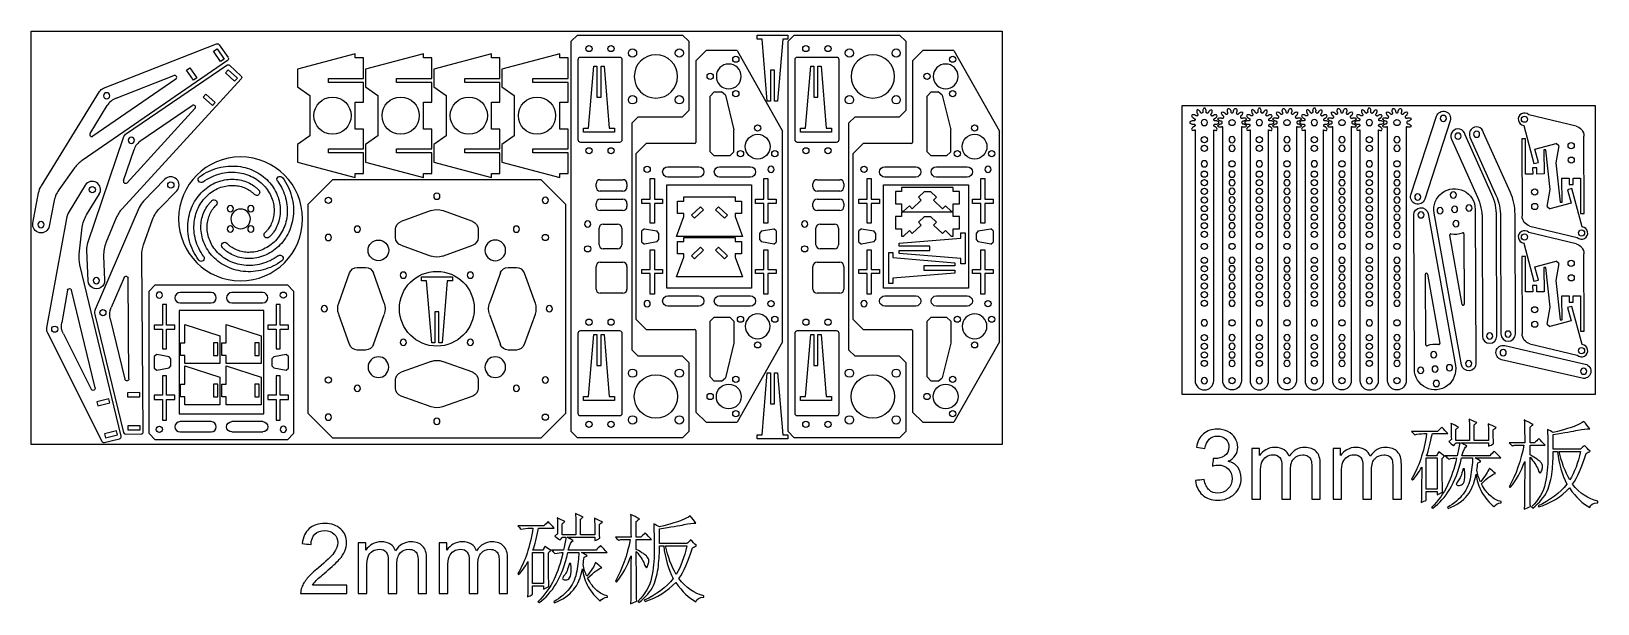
# Model space of a CAD drawing. Header units: millimetres. Extents: x -470 to 288, y -77 to 200.
import ezdxf

# ---------------------------------------------------------------- set-up
doc = ezdxf.new("R2010")
doc.units = ezdxf.units.MM
doc.layers.add('1', color=7, linetype='CONTINUOUS', true_color=0xffffff)

msp = doc.modelspace()

# ---------------------------------------------------------------- linework, layer by layer
at = {"layer": '1', "color": 3, "linetype": 'Continuous'}
for p, q in [((-470.13, 200.03), (-0.13, 200.03)), ((-470.13, 0.03), (-470.13, 200.03)), ((-208.74, 195.19), (-205.74, 198.19)), ((-205.74, 198.19), (-154.79, 198.19)), ((-154.79, 198.19), (-151.79, 195.19)), ((-118.8, 196.19), (-118.8, 198.19)), ((-118.8, 198.19), (-103.8, 198.19)), ((-103.8, 198.19), (-103.8, 196.19)), ((-103.74, 195.19), (-100.74, 198.19)), ((-100.74, 198.19), (-49.79, 198.19)), ((-49.79, 198.19), (-46.79, 195.19)), ((-0.13, 200.03), (-0.13, 0.03)), ((-435.13, 172.53), (-380.4, 193.9)), ((-381.88, 190.35), (-380.23, 191.49)), ((-378.48, 185.41), (-381.88, 190.35)), ((-380.23, 191.49), (-376.83, 186.54)), ((-379.22, 193.54), (-374.9, 187.27)), ((-208.74, 6.19), (-208.74, 195.19)), ((-151.79, 195.19), (-151.79, 161.69)), ((-148.48, 185.69), (-143.48, 190.69)), ((-128.48, 190.69), (-143.48, 190.69)), ((-128.48, 190.69), (-106.48, 151.69)), ((-116.3, 196.19), (-118.8, 196.19)), ((-113.8, 166.19), (-116.3, 196.19)), ((-106.3, 196.19), (-108.8, 166.19)), ((-103.8, 196.19), (-106.3, 196.19)), ((-103.74, 6.19), (-103.74, 195.19)), ((-46.79, 195.19), (-46.79, 161.69)), ((-43.48, 185.69), (-38.48, 190.69)), ((-23.48, 190.69), (-38.48, 190.69)), ((-23.48, 190.69), (-1.48, 151.69)), ((-375.16, 185.88), (-445.48, 137.5)), ((-423.99, 150.56), (-375.47, 183.7)), ((-395.06, 181.29), (-393.41, 182.42)), ((-393.41, 182.42), (-390.01, 177.48)), ((-376.83, 186.54), (-378.48, 185.41)), ((-374.23, 183.61), (-368.62, 178.47)), ((-313.3, 189.19), (-341.3, 181.68)), ((-313.3, 187.19), (-313.3, 189.19)), ((-309.3, 187.19), (-313.3, 187.19)), ((-309.3, 177.19), (-309.3, 187.19)), ((-280.3, 189.19), (-308.3, 181.68)), ((-280.3, 187.19), (-280.3, 189.19)), ((-276.3, 187.19), (-280.3, 187.19)), ((-276.3, 177.19), (-276.3, 187.19)), ((-247.3, 189.19), (-275.3, 181.68)), ((-247.3, 187.19), (-247.3, 189.19)), ((-243.3, 187.19), (-247.3, 187.19)), ((-243.3, 177.19), (-243.3, 187.19)), ((-214.3, 189.19), (-242.3, 181.68)), ((-214.3, 187.19), (-214.3, 189.19)), ((-210.3, 187.19), (-214.3, 187.19)), ((-210.3, 177.19), (-210.3, 187.19)), ((-205.55, 186.18), (-205.53, 147.68)), ((-185.3, 187.43), (-204.3, 187.43)), ((-200.3, 153.19), (-197.8, 183.19)), ((-197.8, 183.19), (-196.3, 183.19)), ((-196.3, 183.19), (-196.3, 168.19)), ((-194.3, 168.19), (-194.3, 183.19)), ((-194.3, 183.19), (-192.8, 183.19)), ((-192.8, 183.19), (-190.3, 153.19)), ((-184.03, 147.69), (-184.05, 186.19)), ((-148.48, 185.69), (-148.48, 146.19)), ((-100.55, 186.18), (-100.53, 147.68)), ((-80.3, 187.43), (-99.3, 187.43)), ((-95.3, 153.19), (-92.8, 183.19)), ((-92.8, 183.19), (-91.3, 183.19)), ((-91.3, 183.19), (-91.3, 168.19)), ((-89.3, 183.19), (-87.8, 183.19)), ((-89.3, 168.19), (-89.3, 183.19)), ((-87.8, 183.19), (-85.3, 153.19)), ((-79.03, 147.69), (-79.05, 186.19)), ((-43.48, 185.69), (-43.48, 146.19)), ((-400.18, 176.83), (-440.27, 149.26)), ((-429.12, 167.65), (-401.11, 178.59)), ((-368.56, 177.06), (-426.2, 114.11)), ((-391.66, 176.34), (-395.06, 181.29)), ((-390.01, 177.48), (-391.66, 176.34)), ((-376.11, 179.91), (-374.76, 181.39)), ((-371.69, 175.86), (-376.11, 179.91)), ((-374.76, 181.39), (-370.34, 177.33)), ((-370.34, 177.33), (-371.69, 175.86)), ((-341.3, 181.68), (-341.3, 173.19)), ((-326.3, 175.19), (-326.3, 177.19)), ((-326.3, 177.19), (-309.3, 177.19)), ((-309.3, 175.19), (-326.3, 175.19)), ((-309.3, 165.69), (-309.3, 175.19)), ((-308.3, 181.68), (-308.3, 173.19)), ((-293.3, 177.19), (-276.3, 177.19)), ((-293.3, 175.19), (-293.3, 177.19)), ((-276.3, 175.19), (-293.3, 175.19)), ((-276.3, 165.69), (-276.3, 175.19)), ((-275.3, 181.68), (-275.3, 173.19)), ((-260.3, 175.19), (-260.3, 177.19)), ((-260.3, 177.19), (-243.3, 177.19)), ((-243.3, 175.19), (-260.3, 175.19)), ((-243.3, 165.69), (-243.3, 175.19)), ((-242.3, 181.68), (-242.3, 173.19)), ((-227.3, 175.19), (-227.3, 177.19)), ((-227.3, 177.19), (-210.3, 177.19)), ((-210.3, 175.19), (-227.3, 175.19)), ((-210.3, 165.69), (-210.3, 175.19)), ((-112.3, 181.19), (-112.3, 166.19)), ((-110.3, 181.19), (-112.3, 181.19)), ((-110.3, 166.19), (-110.3, 181.19)), ((-465.28, 125.18), (-437.08, 170.9)), ((-386.92, 168.11), (-385.57, 169.59)), ((-382.49, 164.06), (-386.92, 168.11)), ((-385.57, 169.59), (-381.14, 165.53)), ((-341.3, 173.19), (-335.3, 168.99)), ((-335.3, 168.99), (-335.3, 149.39)), ((-308.3, 173.19), (-302.3, 168.99)), ((-302.3, 168.99), (-302.3, 149.39)), ((-275.3, 173.19), (-269.3, 168.99)), ((-269.3, 168.99), (-269.3, 149.39)), ((-242.3, 173.19), (-236.3, 168.99)), ((-236.3, 168.99), (-236.3, 149.39)), ((-196.3, 168.19), (-194.3, 168.19)), ((-139.48, 170.69), (-141.48, 168.69)), ((-141.48, 141.69), (-141.48, 168.69)), ((-139.48, 170.69), (-136.05, 170.69)), ((-134.1, 169.16), (-136.05, 170.69)), ((-134.1, 169.16), (-129.98, 152.34)), ((-91.3, 168.19), (-89.3, 168.19)), ((-34.48, 170.69), (-36.48, 168.69)), ((-36.48, 141.69), (-36.48, 168.69)), ((-34.48, 170.69), (-31.05, 170.69)), ((-29.1, 169.16), (-31.05, 170.69)), ((-29.1, 169.16), (-24.98, 152.34)), ((-441.69, 150.61), (-433.36, 164.11)), ((-390.9, 162.62), (-423.76, 126.73)), ((-417.03, 147.16), (-392.21, 164.12)), ((-381.14, 165.53), (-382.49, 164.06)), ((-313.3, 152.69), (-313.3, 165.69)), ((-313.3, 165.69), (-309.3, 165.69)), ((-280.3, 165.69), (-276.3, 165.69)), ((-280.3, 152.69), (-280.3, 165.69)), ((-247.3, 152.69), (-247.3, 165.69)), ((-247.3, 165.69), (-243.3, 165.69)), ((-214.3, 152.69), (-214.3, 165.69)), ((-214.3, 165.69), (-210.3, 165.69)), ((-151.79, 161.69), (-154.79, 158.69)), ((-112.3, 166.19), (-113.8, 166.19)), ((-108.8, 166.19), (-110.3, 166.19)), ((-46.79, 161.69), (-49.79, 158.69)), ((87.01, 164.17), (287.01, 164.17)), ((87.01, 24.17), (87.01, 164.17)), ((277.71, 154.1), (254.82, 159.65)), ((287.01, 164.17), (287.01, 24.17)), ((-309.3, 152.69), (-313.3, 152.69)), ((-309.3, 143.19), (-309.3, 152.69)), ((-276.3, 152.69), (-280.3, 152.69)), ((-276.3, 143.19), (-276.3, 152.69)), ((-243.3, 152.69), (-247.3, 152.69)), ((-243.3, 143.19), (-243.3, 152.69)), ((-210.3, 152.69), (-214.3, 152.69)), ((-210.3, 143.19), (-210.3, 152.69)), ((-202.8, 153.19), (-200.3, 153.19)), ((-202.8, 151.19), (-202.8, 153.19)), ((-190.3, 153.19), (-187.8, 153.19)), ((-187.8, 153.19), (-187.8, 151.19)), ((-176.29, 158.69), (-179.29, 155.69)), ((-179.29, 45.69), (-179.29, 155.69)), ((-176.29, 158.69), (-154.79, 158.69)), ((-129.98, 141.69), (-129.98, 152.34)), ((-106.48, 49.69), (-106.48, 151.69)), ((-97.8, 153.19), (-95.3, 153.19)), ((-97.8, 151.19), (-97.8, 153.19)), ((-85.3, 153.19), (-82.8, 153.19)), ((-82.8, 153.19), (-82.8, 151.19)), ((-71.29, 158.69), (-74.29, 155.69)), ((-74.29, 45.69), (-74.29, 155.69)), ((-71.29, 158.69), (-49.79, 158.69)), ((-24.98, 141.69), (-24.98, 152.34)), ((-1.48, 49.69), (-1.48, 151.69)), ((93.31, 152.34), (93.31, 30.86)), ((102.31, 30.86), (102.31, 152.29)), ((106.71, 30.86), (106.71, 153.81)), ((115.71, 153.81), (115.71, 30.86)), ((119.91, 152.34), (119.91, 30.86)), ((128.91, 30.86), (128.91, 152.29)), ((133.31, 30.86), (133.31, 153.81)), ((142.31, 153.81), (142.31, 30.86)), ((146.51, 152.34), (146.51, 30.86)), ((155.51, 30.86), (155.51, 152.29)), ((159.91, 30.86), (159.91, 153.81)), ((168.91, 153.81), (168.91, 30.86)), ((173.11, 152.34), (173.11, 30.86)), ((182.11, 30.86), (182.11, 152.29)), ((186.51, 30.86), (186.51, 153.81)), ((195.51, 153.81), (195.51, 30.86)), ((197.78, 120.88), (210.14, 158.93)), ((216.8, 156.76), (204.44, 118.72)), ((252.42, 154.49), (257.37, 136)), ((-442.71, 97.65), (-425.52, 148.54)), ((-335.3, 149.39), (-341.3, 145.19)), ((-341.3, 145.19), (-341.3, 136.69)), ((-302.3, 149.39), (-308.3, 145.19)), ((-308.3, 145.19), (-308.3, 136.69)), ((-269.3, 149.39), (-275.3, 145.19)), ((-275.3, 145.19), (-275.3, 136.69)), ((-236.3, 149.39), (-242.3, 145.19)), ((-242.3, 145.19), (-242.3, 136.69)), ((-204.28, 146.43), (-185.28, 146.43)), ((-187.8, 151.19), (-202.8, 151.19)), ((-177.48, 140.69), (-172.48, 145.69)), ((-148.98, 145.69), (-172.48, 145.69)), ((-99.28, 146.43), (-80.28, 146.43)), ((-82.8, 151.19), (-97.8, 151.19)), ((-72.48, 140.69), (-67.48, 145.69)), ((-43.98, 145.69), (-67.48, 145.69)), ((217.42, 147.83), (229.99, 119.79)), ((236.98, 121.08), (224.04, 149.95)), ((226.37, 148.77), (238.94, 120.73)), ((245.93, 122.02), (233, 150.89)), ((251.52, 148.02), (251.6, 110.6)), ((253.19, 148.02), (251.52, 148.02)), ((253.23, 130.92), (253.19, 148.02)), ((257.78, 142.98), (268.12, 145.75)), ((269.36, 144.63), (268.01, 136.4)), ((269.36, 144.63), (268.12, 145.75)), ((281.62, 111.83), (281.54, 149.25)), ((-425.45, 127.73), (-420.37, 142.76)), ((-341.3, 136.69), (-313.3, 129.19)), ((-326.3, 143.19), (-309.3, 143.19)), ((-326.3, 141.19), (-326.3, 143.19)), ((-309.3, 141.19), (-326.3, 141.19)), ((-309.3, 131.19), (-309.3, 141.19)), ((-308.3, 136.69), (-280.3, 129.19)), ((-293.3, 143.19), (-276.3, 143.19)), ((-293.3, 141.19), (-293.3, 143.19)), ((-276.3, 141.19), (-293.3, 141.19)), ((-276.3, 131.19), (-276.3, 141.19)), ((-275.3, 136.69), (-247.3, 129.19)), ((-260.3, 141.19), (-260.3, 143.19)), ((-260.3, 143.19), (-243.3, 143.19)), ((-243.3, 141.19), (-260.3, 141.19)), ((-243.3, 131.19), (-243.3, 141.19)), ((-242.3, 136.69), (-214.3, 129.19)), ((-227.3, 143.19), (-210.3, 143.19)), ((-227.3, 141.19), (-227.3, 143.19)), ((-210.3, 141.19), (-227.3, 141.19)), ((-210.3, 131.19), (-210.3, 141.19)), ((-177.48, 140.69), (-177.48, 60.69)), ((-141.48, 141.69), (-139.48, 139.69)), ((-131.98, 139.69), (-139.48, 139.69)), ((-131.98, 139.69), (-129.98, 141.69)), ((-72.48, 140.69), (-72.48, 60.69)), ((-36.48, 141.69), (-34.48, 139.69)), ((-26.98, 139.69), (-34.48, 139.69)), ((-26.98, 139.69), (-24.98, 141.69)), ((257.37, 136), (259.49, 136.57)), ((259.49, 136.57), (257.78, 142.98)), ((263.02, 142.6), (262.2, 142.6)), ((262.2, 142.6), (262.23, 130.94)), ((265.12, 123.46), (263.02, 142.6)), ((-449.2, 133.85), (-456.77, 123.22)), ((-313.3, 131.19), (-309.3, 131.19)), ((-313.3, 129.19), (-313.3, 131.19)), ((-280.3, 129.19), (-280.3, 131.19)), ((-280.3, 131.19), (-276.3, 131.19)), ((-247.3, 131.19), (-243.3, 131.19)), ((-247.3, 129.19), (-247.3, 131.19)), ((-214.3, 131.19), (-210.3, 131.19)), ((-214.3, 129.19), (-214.3, 131.19)), ((-161.98, 134.44), (-146.98, 134.44)), ((-146.98, 129.44), (-161.98, 129.44)), ((-136.98, 134.44), (-121.98, 134.44)), ((-121.98, 129.44), (-136.98, 129.44)), ((-56.98, 134.44), (-41.98, 134.44)), ((-41.98, 129.44), (-56.98, 129.44)), ((-31.98, 134.44), (-16.98, 134.44)), ((-16.98, 129.44), (-31.98, 129.44)), ((256.73, 130.93), (253.23, 130.92)), ((256.72, 133.93), (256.73, 130.93)), ((258.72, 133.93), (256.72, 133.93)), ((258.73, 130.93), (258.72, 133.93)), ((262.23, 130.94), (258.73, 130.93)), ((268.01, 136.4), (270.11, 117.25)), ((270.9, 128.92), (274.4, 128.92)), ((270.93, 117.25), (270.9, 128.92)), ((274.4, 128.92), (274.41, 125.92)), ((276.4, 128.93), (279.9, 128.94)), ((276.41, 125.93), (276.4, 128.93)), ((279.9, 128.94), (279.94, 111.83)), ((-469.35, 107.15), (-466.59, 121.78)), ((-444.03, 125.47), (-451.77, 112.76)), ((-405.45, 128.39), (-415.85, 117.74)), ((-407.98, 114.34), (-399.72, 122.8)), ((-324.3, 128.19), (-336.3, 116.19)), ((-223.3, 128.19), (-324.3, 128.19)), ((-211.3, 116.19), (-223.3, 128.19)), ((-196.74, 124.69), (-196.74, 126.19)), ((-194.74, 128.19), (-183.74, 128.19)), ((-183.74, 122.69), (-194.74, 122.69)), ((-181.74, 126.19), (-181.74, 124.69)), ((-170.48, 118.69), (-170.48, 128.69)), ((-170.48, 128.69), (-168.48, 128.69)), ((-168.48, 128.69), (-168.48, 118.69)), ((-162.48, 125.69), (-121.48, 125.69)), ((-162.48, 75.69), (-162.48, 125.69)), ((-121.48, 125.69), (-121.48, 75.69)), ((-115.48, 118.69), (-115.48, 128.69)), ((-115.48, 128.69), (-113.48, 128.69)), ((-113.48, 128.69), (-113.48, 118.69)), ((-91.74, 124.69), (-91.74, 126.19)), ((-89.74, 128.19), (-78.74, 128.19)), ((-78.74, 122.69), (-89.74, 122.69)), ((-76.74, 126.19), (-76.74, 124.69)), ((-65.48, 128.69), (-63.48, 128.69)), ((-65.48, 118.69), (-65.48, 128.69)), ((-63.48, 128.69), (-63.48, 118.69)), ((-57.48, 125.69), (-16.48, 125.69)), ((-57.48, 75.69), (-57.48, 125.69)), ((-51.8, 122.42, 0.03), (-51.8, 116.42, -0.03)), ((-48.8, 122.42, 0.03), (-51.8, 122.42, 0.03)), ((-48.8, 124.42, 0.05), (-48.8, 122.42, 0.03)), ((-23.8, 124.42, 0.05), (-48.8, 124.42, 0.05)), ((-40.65, 119.67, 0), (-37.75, 122.42, 0.03)), ((-37.75, 122.42, 0.03), (-34.85, 122.42, 0.03)), ((-34.85, 122.42, 0.03), (-31.95, 119.67, 0)), ((-23.8, 122.42, 0.03), (-23.8, 124.42, 0.05)), ((-20.8, 122.42, 0.03), (-23.8, 122.42, 0.03)), ((-20.8, 116.42, -0.03), (-20.8, 122.42, 0.03)), ((-16.48, 125.69), (-16.48, 75.69)), ((-10.48, 128.69), (-8.48, 128.69)), ((-10.48, 118.69), (-10.48, 128.69)), ((-8.48, 128.69), (-8.48, 118.69)), ((263.77, 115.23), (265.12, 123.46)), ((275.76, 123.85), (273.64, 123.28)), ((273.64, 123.28), (275.35, 116.87)), ((274.41, 125.92), (276.41, 125.93)), ((280.72, 105.36), (275.76, 123.85)), ((-459.3, 117.29), (-461.49, 105.67)), ((-443.35, 111.22), (-437.2, 121.31)), ((-417.88, 114.71), (-439.16, 65.39)), ((-336.3, 116.19), (-336.3, 15.19)), ((-211.3, 15.19), (-211.3, 116.19)), ((-196.74, 115.19), (-196.74, 116.69)), ((-194.74, 118.69), (-183.74, 118.69)), ((-181.74, 116.69), (-181.74, 115.19)), ((-174.48, 118.69), (-170.48, 118.69)), ((-174.48, 116.69), (-174.48, 118.69)), ((-170.48, 116.69), (-174.48, 116.69)), ((-170.48, 107.19), (-170.48, 116.69)), ((-168.48, 118.69), (-164.48, 118.69)), ((-168.48, 116.69), (-168.48, 107.19)), ((-164.48, 116.69), (-168.48, 116.69)), ((-164.48, 118.69), (-164.48, 116.69)), ((-157.3, 117.85), (-154.3, 117.85)), ((-157.3, 111.85), (-157.3, 117.85)), ((-154.3, 117.85), (-154.3, 119.85)), ((-154.3, 119.85), (-129.3, 119.85)), ((-146.15, 115.1), (-150.5, 110.97)), ((-144.77, 113.65), (-146.15, 115.1)), ((-137.45, 115.1), (-138.83, 113.65)), ((-133.1, 110.97), (-137.45, 115.1)), ((-129.3, 119.85), (-129.3, 117.85)), ((-129.3, 117.85), (-126.3, 117.85)), ((-126.3, 117.85), (-126.3, 111.85)), ((-119.48, 118.69), (-115.48, 118.69)), ((-119.48, 116.69), (-119.48, 118.69)), ((-115.48, 116.69), (-119.48, 116.69)), ((-115.48, 107.19), (-115.48, 116.69)), ((-113.48, 118.69), (-109.48, 118.69)), ((-109.48, 116.69), (-113.48, 116.69)), ((-113.48, 116.69), (-113.48, 107.19)), ((-109.48, 118.69), (-109.48, 116.69)), ((-91.74, 115.19), (-91.74, 116.69)), ((-89.74, 118.69), (-78.74, 118.69)), ((-76.74, 116.69), (-76.74, 115.19)), ((-69.48, 116.69), (-69.48, 118.69)), ((-69.48, 118.69), (-65.48, 118.69)), ((-65.48, 116.69), (-69.48, 116.69)), ((-65.48, 107.19), (-65.48, 116.69)), ((-63.48, 118.69), (-59.48, 118.69)), ((-59.48, 116.69), (-63.48, 116.69)), ((-63.48, 116.69), (-63.48, 107.19)), ((-59.48, 118.69), (-59.48, 116.69)), ((-51.8, 116.42, -0.03), (-48.8, 116.42, -0.03)), ((-48.8, 116.42, -0.03), (-48.8, 112.89, -0.06)), ((-47.8, 112.89, -0.06), (-45, 115.54, -0.04)), ((-45, 115.54, -0.04), (-43.63, 114.09, -0.05)), ((-43.63, 114.09, -0.05), (-39.27, 118.22, -0.01)), ((-39.27, 118.22, -0.01), (-40.65, 119.67, 0)), ((-31.95, 119.67, 0), (-33.33, 118.22, -0.01)), ((-33.33, 118.22, -0.01), (-28.97, 114.09, -0.05)), ((-28.97, 114.09, -0.05), (-27.6, 115.54, -0.04)), ((-27.6, 115.54, -0.04), (-24.8, 112.89, -0.06)), ((-23.8, 116.42, -0.03), (-20.8, 116.42, -0.03)), ((-23.8, 112.89, -0.06), (-23.8, 116.42, -0.03)), ((-14.48, 118.69), (-10.48, 118.69)), ((-14.48, 116.69), (-14.48, 118.69)), ((-10.48, 116.69), (-14.48, 116.69)), ((-10.48, 107.19), (-10.48, 116.69)), ((-8.48, 118.69), (-4.48, 118.69)), ((-8.48, 116.69), (-8.48, 107.19)), ((-4.48, 116.69), (-8.48, 116.69)), ((-4.48, 118.69), (-4.48, 116.69)), ((228.9, 113.87), (229.26, 39.15)), ((263.77, 115.23), (265.01, 114.1)), ((275.35, 116.87), (265.01, 114.1)), ((270.11, 117.25), (270.93, 117.25)), ((-453.07, 109.35), (-462.71, 56.51)), ((-428.99, 109.71), (-433.98, 97.65)), ((-415.76, 96.57), (-411.39, 108.87)), ((-276.51, 113.21), (-291.15, 107.95)), ((-256.45, 107.95), (-271.09, 113.21)), ((-183.74, 113.19), (-194.74, 113.19)), ((-193.29, 106.69), (-186.29, 106.69)), ((-168.48, 107.19), (-170.48, 107.19)), ((-157.8, 100.74), (-154.3, 110.35)), ((-154.3, 111.85), (-157.3, 111.85)), ((-154.3, 110.35), (-154.3, 111.85)), ((-150.5, 110.97), (-149.13, 109.52)), ((-149.13, 109.52), (-144.77, 113.65)), ((-138.83, 113.65), (-134.47, 109.52)), ((-134.47, 109.52), (-133.1, 110.97)), ((-126.3, 111.85), (-129.3, 111.85)), ((-129.3, 111.85), (-129.3, 110.35)), ((-129.3, 110.35), (-125.8, 100.74)), ((-113.48, 107.19), (-115.48, 107.19)), ((-78.74, 113.19), (-89.74, 113.19)), ((-88.29, 106.69), (-81.29, 106.69)), ((-63.48, 107.19), (-65.48, 107.19)), ((-51.8, 110.42, 0.03), (-51.8, 104.42, -0.03)), ((-48.8, 110.42, 0.03), (-51.8, 110.42, 0.03)), ((-48.8, 112.89, -0.06), (-47.8, 112.89, -0.06)), ((-23.8, 112.42, 0.05), (-48.8, 112.42, 0.05)), ((-48.8, 112.42, 0.05), (-48.8, 110.42, 0.03)), ((-43.63, 102.09, -0.05), (-39.27, 106.22, -0.01)), ((-40.65, 107.67, 0), (-37.75, 110.42, 0.03)), ((-39.27, 106.22, -0.01), (-40.65, 107.67, 0)), ((-37.75, 110.42, 0.03), (-34.85, 110.42, 0.03)), ((-34.85, 110.42, 0.03), (-31.95, 107.67, 0)), ((-31.95, 107.67, 0), (-33.33, 106.22, -0.01)), ((-33.33, 106.22, -0.01), (-28.97, 102.09, -0.05)), ((-24.8, 112.89, -0.06), (-23.8, 112.89, -0.06)), ((-23.8, 110.42, 0.03), (-23.8, 112.42, 0.05)), ((-20.8, 110.42, 0.03), (-23.8, 110.42, 0.03)), ((-20.8, 104.42, -0.03), (-20.8, 110.42, 0.03)), ((-8.48, 107.19), (-10.48, 107.19)), ((199.49, 36.41), (199.13, 111.13)), ((206.08, 111.76), (219.33, 38.23)), ((222.31, 38.52), (209.06, 112.05)), ((232.26, 109.22), (232.4, 52.46)), ((239.4, 52.47), (239.26, 110.51)), ((241.21, 110.16), (241.35, 53.4)), ((248.35, 53.41), (248.21, 111.45)), ((279.94, 111.83), (281.62, 111.83)), ((-446.92, 92.15), (-445.44, 105.12)), ((-293.8, 100.19), (-293.8, 104.19)), ((-253.8, 104.19), (-253.8, 100.19)), ((-195.29, 96.69), (-195.29, 104.69)), ((-184.29, 104.69), (-184.29, 96.69)), ((-173.29, 104.46), (-174.48, 103.48)), ((-174.48, 97.89), (-174.48, 103.48)), ((-173.29, 104.46), (-167.29, 103.34)), ((-166.48, 102.36), (-167.29, 103.34)), ((-167.29, 98.03), (-166.48, 99.02)), ((-166.48, 102.36), (-166.48, 99.02)), ((-125.8, 100.74), (-157.8, 100.74)), ((-154.3, 98.24), (-154.3, 100.24)), ((-154.3, 100.24), (-129.3, 100.24)), ((-129.3, 100.24), (-129.3, 98.24)), ((-116.66, 103.34), (-117.48, 102.36)), ((-117.48, 99.02), (-117.48, 102.36)), ((-117.48, 99.02), (-116.66, 98.03)), ((-116.66, 103.34), (-110.66, 104.46)), ((-109.48, 103.48), (-110.66, 104.46)), ((-109.48, 103.48), (-109.48, 97.89)), ((-90.29, 96.69), (-90.29, 104.69)), ((-79.29, 104.69), (-79.29, 96.69)), ((-68.29, 104.46), (-69.48, 103.48)), ((-69.48, 97.89), (-69.48, 103.48)), ((-68.29, 104.46), (-62.29, 103.34)), ((-61.48, 102.36), (-62.29, 103.34)), ((-62.29, 98.03), (-61.48, 99.02)), ((-61.48, 102.36), (-61.48, 99.02)), ((-51.8, 104.42, -0.03), (-48.8, 104.42, -0.03)), ((-50.05, 97.44), (-20.05, 99.94)), ((-48.8, 104.42, -0.03), (-48.8, 100.89, -0.06)), ((-48.8, 100.89, -0.06), (-47.8, 100.89, -0.06)), ((-47.8, 100.89, -0.06), (-45, 103.54, -0.04)), ((-45, 103.54, -0.04), (-43.63, 102.09, -0.05)), ((-28.97, 102.09, -0.05), (-27.6, 103.54, -0.04)), ((-27.6, 103.54, -0.04), (-24.8, 100.89, -0.06)), ((-24.8, 100.89, -0.06), (-23.8, 100.89, -0.06)), ((-23.8, 100.89, -0.06), (-23.8, 104.42, -0.03)), ((-23.8, 104.42, -0.03), (-20.8, 104.42, -0.03)), ((-20.05, 99.94), (-20.05, 102.44)), ((-20.05, 102.44), (-18.05, 102.44)), ((-18.05, 102.44), (-18.05, 87.44)), ((-11.66, 103.34), (-12.48, 102.36)), ((-12.48, 99.02), (-12.48, 102.36)), ((-12.48, 99.02), (-11.66, 98.03)), ((-11.66, 103.34), (-5.66, 104.46)), ((-4.48, 103.48), (-5.66, 104.46)), ((-4.48, 103.48), (-4.48, 97.89)), ((222.63, 67.77), (216.58, 101.37)), ((223.46, 102), (223.62, 67.87)), ((277.71, 97.1), (254.82, 102.65)), ((255.42, 105.75), (278.31, 100.21)), ((-442.62, 79.16), (-443.23, 94.04)), ((-435.11, 91.3), (-434.63, 79.49)), ((-415.91, 6.08), (-416.62, 91.43)), ((-291.15, 96.42), (-276.51, 91.16)), ((-271.09, 91.16), (-256.45, 96.42)), ((-186.29, 94.69), (-193.29, 94.69)), ((-174.48, 97.89), (-173.29, 96.91)), ((-167.29, 98.03), (-173.29, 96.91)), ((-170.48, 94.19), (-168.48, 94.19)), ((-170.48, 84.69), (-170.48, 94.19)), ((-168.48, 94.19), (-168.48, 84.69)), ((-157.3, 92.24), (-157.3, 98.24)), ((-157.3, 98.24), (-154.3, 98.24)), ((-154.3, 92.24), (-157.3, 92.24)), ((-154.3, 90.74), (-154.3, 92.24)), ((-146.15, 95.48), (-150.5, 91.35)), ((-150.5, 91.35), (-149.13, 89.9)), ((-149.13, 89.9), (-144.77, 94.03)), ((-144.77, 94.03), (-146.15, 95.48)), ((-137.45, 95.48), (-138.83, 94.03)), ((-138.83, 94.03), (-134.47, 89.9)), ((-133.1, 91.35), (-137.45, 95.48)), ((-134.47, 89.9), (-133.1, 91.35)), ((-129.3, 98.24), (-126.3, 98.24)), ((-126.3, 92.24), (-129.3, 92.24)), ((-129.3, 92.24), (-129.3, 90.74)), ((-126.3, 98.24), (-126.3, 92.24)), ((-110.66, 96.91), (-116.66, 98.03)), ((-115.48, 94.19), (-113.48, 94.19)), ((-115.48, 84.69), (-115.48, 94.19)), ((-113.48, 94.19), (-113.48, 84.69)), ((-110.66, 96.91), (-109.48, 97.89)), ((-81.29, 94.69), (-88.29, 94.69)), ((-69.48, 97.89), (-68.29, 96.91)), ((-62.29, 98.03), (-68.29, 96.91)), ((-65.48, 94.19), (-63.48, 94.19)), ((-65.48, 84.69), (-65.48, 94.19)), ((-63.48, 94.19), (-63.48, 84.69)), ((-55.05, 77.94), (-55.05, 92.94)), ((-55.05, 92.94), (-53.05, 92.94)), ((-53.05, 92.94), (-53.05, 90.44)), ((-50.05, 95.94), (-50.05, 97.44)), ((-35.05, 95.94), (-50.05, 95.94)), ((-50.05, 93.94), (-35.05, 93.94)), ((-50.05, 92.44), (-50.05, 93.94)), ((-20.05, 89.94), (-50.05, 92.44)), ((-35.05, 93.94), (-35.05, 95.94)), ((-5.66, 96.91), (-11.66, 98.03)), ((-10.48, 94.19), (-8.48, 94.19)), ((-10.48, 84.69), (-10.48, 94.19)), ((-8.48, 94.19), (-8.48, 84.69)), ((-5.66, 96.91), (-4.48, 97.89)), ((253.19, 91.02), (251.52, 91.02)), ((251.52, 91.02), (251.6, 53.6)), ((252.42, 97.49), (257.37, 79)), ((253.23, 73.92), (253.19, 91.02)), ((281.62, 54.83), (281.54, 92.25)), ((-426.71, 3.95), (-446.6, 86.95)), ((-312.3, 85.69), (-308.3, 85.69)), ((-239.3, 85.69), (-235.3, 85.69)), ((-196.74, 75.19), (-196.74, 86.19)), ((-194.74, 88.19), (-183.74, 88.19)), ((-181.74, 86.19), (-181.74, 75.19)), ((-174.48, 84.69), (-170.48, 84.69)), ((-174.48, 82.69), (-174.48, 84.69)), ((-168.48, 84.69), (-164.48, 84.69)), ((-164.48, 84.69), (-164.48, 82.69)), ((-157.8, 81.12), (-154.3, 90.74)), ((-129.3, 90.74), (-125.8, 81.12)), ((-119.48, 84.69), (-115.48, 84.69)), ((-119.48, 82.69), (-119.48, 84.69)), ((-113.48, 84.69), (-109.48, 84.69)), ((-109.48, 84.69), (-109.48, 82.69)), ((-91.74, 75.19), (-91.74, 86.19)), ((-89.74, 88.19), (-78.74, 88.19)), ((-76.74, 86.19), (-76.74, 75.19)), ((-69.48, 82.69), (-69.48, 84.69)), ((-69.48, 84.69), (-65.48, 84.69)), ((-63.48, 84.69), (-59.48, 84.69)), ((-59.48, 84.69), (-59.48, 82.69)), ((-53.05, 90.44), (-23.05, 87.94)), ((-23.05, 86.44), (-38.05, 86.44)), ((-38.05, 86.44), (-38.05, 84.44)), ((-38.05, 84.44), (-23.05, 84.44)), ((-23.05, 87.94), (-23.05, 86.44)), ((-23.05, 84.44), (-23.05, 82.94)), ((-20.05, 87.44), (-20.05, 89.94)), ((-18.05, 87.44), (-20.05, 87.44)), ((-14.48, 84.69), (-10.48, 84.69)), ((-14.48, 82.69), (-14.48, 84.69)), ((-8.48, 84.69), (-4.48, 84.69)), ((-4.48, 84.69), (-4.48, 82.69)), ((257.78, 85.98), (268.12, 88.75)), ((259.49, 79.57), (257.78, 85.98)), ((262.2, 85.6), (262.23, 73.94)), ((263.02, 85.6), (262.2, 85.6)), ((265.12, 66.46), (263.02, 85.6)), ((269.36, 87.63), (268.01, 79.4)), ((269.36, 87.63), (268.12, 88.75)), ((-425.18, 80.81), (-431.46, 66.24)), ((-422.85, 31.76), (-423.26, 80.42)), ((-410.12, 77.28, 0.05), (-413.12, 74.28, 0.05)), ((-410.12, 77.28, 0.05), (-346.12, 77.28, 0.05)), ((-343.12, 74.28, 0.05), (-346.12, 77.28, 0.05)), ((-321.33, 68.39), (-316.06, 83.04)), ((-299.27, 68.39), (-304.54, 83.04)), ((-281.3, 81.19), (-266.3, 81.19)), ((-281.3, 79.19), (-281.3, 81.19)), ((-278.8, 79.19), (-281.3, 79.19)), ((-276.3, 49.19), (-278.8, 79.19)), ((-268.8, 79.19), (-271.3, 49.19)), ((-266.3, 79.19), (-268.8, 79.19)), ((-266.3, 81.19), (-266.3, 79.19)), ((-243.06, 83.04), (-248.33, 68.39)), ((-231.54, 83.04), (-226.27, 68.39)), ((-170.48, 82.69), (-174.48, 82.69)), ((-170.48, 72.69), (-170.48, 82.69)), ((-164.48, 82.69), (-168.48, 82.69)), ((-168.48, 82.69), (-168.48, 72.69)), ((-125.8, 81.12), (-157.8, 81.12)), ((-115.48, 82.69), (-119.48, 82.69)), ((-115.48, 72.69), (-115.48, 82.69)), ((-109.48, 82.69), (-113.48, 82.69)), ((-113.48, 82.69), (-113.48, 72.69)), ((-65.48, 82.69), (-69.48, 82.69)), ((-65.48, 72.69), (-65.48, 82.69)), ((-63.48, 82.69), (-63.48, 72.69)), ((-59.48, 82.69), (-63.48, 82.69)), ((-53.05, 77.94), (-55.05, 77.94)), ((-23.05, 82.94), (-53.05, 80.44)), ((-53.05, 80.44), (-53.05, 77.94)), ((-10.48, 82.69), (-14.48, 82.69)), ((-10.48, 72.69), (-10.48, 82.69)), ((-8.48, 82.69), (-8.48, 72.69)), ((-4.48, 82.69), (-8.48, 82.69)), ((204.93, 48.28), (204.77, 82.41)), ((205.76, 82.51), (211.81, 48.91)), ((258.72, 76.93), (256.72, 76.93)), ((256.72, 76.93), (256.73, 73.93)), ((257.37, 79), (259.49, 79.57)), ((258.73, 73.93), (258.72, 76.93)), ((268.01, 79.4), (270.11, 60.25)), ((-452.55, 74.67), (-455.4, 59.06)), ((-439.26, 27.41), (-450.6, 74.73)), ((-413.12, 5.28, 0.05), (-413.12, 74.28, 0.05)), ((-383.12, 73.53, 0.05), (-398.12, 73.53, 0.05)), ((-398.12, 68.53, 0.05), (-383.12, 68.53, 0.05)), ((-358.12, 73.53, 0.05), (-373.12, 73.53, 0.05)), ((-373.12, 68.53, 0.05), (-358.12, 68.53, 0.05)), ((-343.12, 74.28, 0.05), (-343.12, 5.28, 0.05)), ((-183.74, 73.19), (-194.74, 73.19)), ((-168.48, 72.69), (-170.48, 72.69)), ((-121.48, 75.69), (-162.48, 75.69)), ((-161.98, 71.94), (-146.98, 71.94)), ((-136.98, 71.94), (-121.98, 71.94)), ((-113.48, 72.69), (-115.48, 72.69)), ((-78.74, 73.19), (-89.74, 73.19)), ((-63.48, 72.69), (-65.48, 72.69)), ((-16.48, 75.69), (-57.48, 75.69)), ((-56.98, 71.94), (-41.98, 71.94)), ((-31.98, 71.94), (-16.98, 71.94)), ((-8.48, 72.69), (-10.48, 72.69)), ((256.73, 73.93), (253.23, 73.92)), ((262.23, 73.94), (258.73, 73.93)), ((270.93, 60.25), (270.9, 71.92)), ((270.9, 71.92), (274.4, 71.92)), ((274.4, 71.92), (274.41, 68.92)), ((274.41, 68.92), (276.41, 68.93)), ((276.4, 71.93), (279.9, 71.94)), ((276.41, 68.93), (276.4, 71.93)), ((279.9, 71.94), (279.94, 54.83)), ((-439.37, 62.86), (-425.49, 5.77)), ((-431.93, 60.74), (-424.82, 31.52)), ((-404.62, 67.78, 0.05), (-406.62, 67.78, 0.05)), ((-406.62, 67.78, 0.05), (-406.62, 57.78, 0.05)), ((-404.62, 57.78, 0.05), (-404.62, 67.78, 0.05)), ((-357.62, 64.78, 0.05), (-398.62, 64.78, 0.05)), ((-398.62, 64.78, 0.05), (-398.62, 14.78, 0.05)), ((-357.62, 14.78, 0.05), (-357.62, 64.78, 0.05)), ((-351.62, 67.78, 0.05), (-351.62, 57.78, 0.05)), ((-349.62, 67.78, 0.05), (-351.62, 67.78, 0.05)), ((-349.62, 57.78, 0.05), (-349.62, 67.78, 0.05)), ((-316.06, 48.33), (-321.33, 62.98)), ((-304.54, 48.33), (-299.27, 62.98)), ((-274.8, 64.19), (-274.8, 49.19)), ((-272.8, 64.19), (-274.8, 64.19)), ((-272.8, 49.19), (-272.8, 64.19)), ((-248.33, 62.98), (-243.06, 48.33)), ((-226.27, 62.98), (-231.54, 48.33)), ((-172.48, 55.69), (-177.48, 60.69)), ((-146.98, 66.94), (-161.98, 66.94)), ((-139.48, 61.69), (-141.48, 59.69)), ((-139.48, 61.69), (-131.98, 61.69)), ((-121.98, 66.94), (-136.98, 66.94)), ((-129.98, 59.69), (-131.98, 61.69)), ((-67.48, 55.69), (-72.48, 60.69)), ((-41.98, 66.94), (-56.98, 66.94)), ((-34.48, 61.69), (-36.48, 59.69)), ((-34.48, 61.69), (-26.98, 61.69)), ((-16.98, 66.94), (-31.98, 66.94)), ((-24.98, 59.69), (-26.98, 61.69)), ((263.77, 58.23), (265.12, 66.46)), ((275.76, 66.85), (273.64, 66.28)), ((273.64, 66.28), (275.35, 59.87)), ((280.72, 48.36), (275.76, 66.85)), ((-462.35, 53.99), (-435.98, 1.49)), ((-454.62, 53.6), (-441.12, 26.73)), ((-410.62, 57.78, 0.05), (-410.62, 55.78, 0.05)), ((-406.62, 57.78, 0.05), (-410.62, 57.78, 0.05)), ((-410.62, 55.78, 0.05), (-406.62, 55.78, 0.05)), ((-406.62, 55.78, 0.05), (-406.62, 46.28, 0.05)), ((-400.62, 57.78, 0.05), (-404.62, 57.78, 0.05)), ((-404.62, 46.28, 0.05), (-404.62, 55.78, 0.05)), ((-404.62, 55.78, 0.05), (-400.62, 55.78, 0.05)), ((-400.62, 55.78, 0.05), (-400.62, 57.78, 0.05)), ((-395.85, 58.12, -0.03), (-378.85, 52.53, 0.03)), ((-395.85, 49.11, -0.03), (-395.85, 58.12, -0.03)), ((-375.85, 58.12, -0.03), (-358.85, 52.53, 0.03)), ((-375.85, 49.11, -0.03), (-375.85, 58.12, -0.03)), ((-351.62, 57.78, 0.05), (-355.62, 57.78, 0.05)), ((-355.62, 57.78, 0.05), (-355.62, 55.78, 0.05)), ((-355.62, 55.78, 0.05), (-351.62, 55.78, 0.05)), ((-351.62, 55.78, 0.05), (-351.62, 46.28, 0.05)), ((-345.62, 57.78, 0.05), (-349.62, 57.78, 0.05)), ((-349.62, 55.78, 0.05), (-345.62, 55.78, 0.05)), ((-349.62, 46.28, 0.05), (-349.62, 55.78, 0.05)), ((-345.62, 55.78, 0.05), (-345.62, 57.78, 0.05)), ((-205.53, 53.7), (-205.55, 15.2)), ((-185.28, 54.94), (-204.28, 54.95)), ((-200.3, 23.19), (-197.8, 53.19)), ((-197.8, 53.19), (-196.3, 53.19)), ((-196.3, 53.19), (-196.3, 38.19)), ((-194.3, 53.19), (-192.8, 53.19)), ((-194.3, 38.19), (-194.3, 53.19)), ((-192.8, 53.19), (-190.3, 23.19)), ((-184.05, 15.19), (-184.03, 53.69)), ((-172.48, 55.69), (-148.98, 55.69)), ((-148.48, 55.19), (-148.48, 15.69)), ((-141.48, 32.69), (-141.48, 59.69)), ((-129.98, 59.69), (-129.98, 49.03)), ((-100.53, 53.7), (-100.55, 15.2)), ((-80.28, 54.94), (-99.28, 54.95)), ((-95.3, 23.19), (-92.8, 53.19)), ((-92.8, 53.19), (-91.3, 53.19)), ((-91.3, 53.19), (-91.3, 38.19)), ((-89.3, 53.19), (-87.8, 53.19)), ((-89.3, 38.19), (-89.3, 53.19)), ((-87.8, 53.19), (-85.3, 23.19)), ((-79.05, 15.19), (-79.03, 53.69)), ((-67.48, 55.69), (-43.98, 55.69)), ((-43.48, 55.19), (-43.48, 15.69)), ((-36.48, 32.69), (-36.48, 59.69)), ((-24.98, 59.69), (-24.98, 49.03)), ((263.77, 58.23), (265.01, 57.1)), ((275.35, 59.87), (265.01, 57.1)), ((270.11, 60.25), (270.93, 60.25)), ((279.94, 54.83), (281.62, 54.83)), ((-406.62, 46.28, 0.05), (-404.62, 46.28, 0.05)), ((-397.85, 49.11, -0.04), (-395.85, 49.11, -0.03)), ((-397.85, 43.11, -0.04), (-397.85, 49.11, -0.04)), ((-381.85, 49.11, 0.02), (-381.85, 43.11, 0.02)), ((-379.85, 49.11, 0.03), (-381.85, 49.11, 0.02)), ((-379.85, 43.11, 0.03), (-379.85, 49.11, 0.03)), ((-378.85, 52.53, 0.03), (-378.85, 39.11, 0.03)), ((-377.85, 49.11, -0.04), (-375.85, 49.11, -0.03)), ((-377.85, 43.11, -0.04), (-377.85, 49.11, -0.04)), ((-361.85, 49.11, 0.02), (-361.85, 43.11, 0.02)), ((-359.85, 49.11, 0.03), (-361.85, 49.11, 0.02)), ((-359.85, 43.11, 0.03), (-359.85, 49.11, 0.03)), ((-358.85, 52.53, 0.03), (-358.85, 39.11, 0.03)), ((-351.62, 46.28, 0.05), (-349.62, 46.28, 0.05)), ((-308.3, 45.69), (-312.3, 45.69)), ((-274.8, 49.19), (-276.3, 49.19)), ((-271.3, 49.19), (-272.8, 49.19)), ((-235.3, 45.69), (-239.3, 45.69)), ((-179.29, 45.69), (-176.29, 42.69)), ((-129.98, 49.03), (-134.1, 32.21)), ((-106.48, 49.69), (-128.48, 10.69)), ((-74.29, 45.69), (-71.29, 42.69)), ((-24.98, 49.03), (-29.1, 32.21)), ((-1.48, 49.69), (-23.48, 10.69)), ((243.23, 47.85), (282.2, 38.85)), ((255.42, 48.75), (278.31, 43.21)), ((-409.43, 43.56, 0.05), (-410.62, 42.58, 0.05)), ((-410.62, 42.58, 0.05), (-410.62, 36.99, 0.05)), ((-403.43, 42.44, 0.05), (-409.43, 43.56, 0.05)), ((-402.62, 41.45, 0.05), (-403.43, 42.44, 0.05)), ((-403.43, 37.13, 0.05), (-402.62, 38.11, 0.05)), ((-402.62, 38.11, 0.05), (-402.62, 41.45, 0.05)), ((-395.85, 43.11, -0.03), (-397.85, 43.11, -0.04)), ((-395.85, 39.11, -0.03), (-395.85, 43.11, -0.03)), ((-378.85, 39.11, 0.03), (-395.85, 39.11, -0.03)), ((-395.85, 38.12, -0.03), (-378.85, 32.53, 0.03)), ((-395.85, 29.11, -0.03), (-395.85, 38.12, -0.03)), ((-381.85, 43.11, 0.02), (-379.85, 43.11, 0.03)), ((-375.85, 43.11, -0.03), (-377.85, 43.11, -0.04)), ((-375.85, 39.11, -0.03), (-375.85, 43.11, -0.03)), ((-358.85, 39.11, 0.03), (-375.85, 39.11, -0.03)), ((-375.85, 38.12, -0.03), (-358.85, 32.53, 0.03)), ((-375.85, 29.11, -0.03), (-375.85, 38.12, -0.03)), ((-361.85, 43.11, 0.02), (-359.85, 43.11, 0.03)), ((-352.8, 42.44, 0.05), (-353.62, 41.45, 0.05)), ((-353.62, 41.45, 0.05), (-353.62, 38.11, 0.05)), ((-353.62, 38.11, 0.05), (-352.8, 37.13, 0.05)), ((-346.8, 43.56, 0.05), (-352.8, 42.44, 0.05)), ((-345.62, 42.58, 0.05), (-346.8, 43.56, 0.05)), ((-345.62, 36.99, 0.05), (-345.62, 42.58, 0.05)), ((-276.51, 40.21), (-291.15, 34.95)), ((-256.45, 34.95), (-271.09, 40.21)), ((-196.3, 38.19), (-194.3, 38.19)), ((-154.79, 42.69), (-176.29, 42.69)), ((-154.79, 42.69), (-151.79, 39.69)), ((-151.79, 39.69), (-151.79, 6.19)), ((-91.3, 38.19), (-89.3, 38.19)), ((-49.79, 42.69), (-71.29, 42.69)), ((-49.79, 42.69), (-46.79, 39.69)), ((-46.79, 39.69), (-46.79, 6.19)), ((280.63, 32.03), (241.65, 41.03)), ((-410.62, 36.99, 0.05), (-409.43, 36, 0.05)), ((-409.43, 36, 0.05), (-403.43, 37.13, 0.05)), ((-404.62, 33.28, 0.05), (-406.62, 33.28, 0.05)), ((-406.62, 33.28, 0.05), (-406.62, 23.78, 0.05)), ((-404.62, 23.78, 0.05), (-404.62, 33.28, 0.05)), ((-378.85, 32.53, 0.03), (-378.85, 19.11, 0.03)), ((-358.85, 32.53, 0.03), (-358.85, 19.11, 0.03)), ((-352.8, 37.13, 0.05), (-346.8, 36, 0.05)), ((-351.62, 33.28, 0.05), (-351.62, 23.78, 0.05)), ((-349.62, 33.28, 0.05), (-351.62, 33.28, 0.05)), ((-349.62, 23.78, 0.05), (-349.62, 33.28, 0.05)), ((-346.8, 36, 0.05), (-345.62, 36.99, 0.05)), ((-293.8, 27.19), (-293.8, 31.19)), ((-253.8, 31.19), (-253.8, 27.19)), ((-141.48, 32.69), (-139.48, 30.69)), ((-136.05, 30.69), (-139.48, 30.69)), ((-136.05, 30.69), (-134.1, 32.21)), ((-116.3, 4.69), (-113.8, 34.69)), ((-113.8, 34.69), (-112.3, 34.69)), ((-112.3, 34.69), (-112.3, 19.69)), ((-110.3, 19.69), (-110.3, 34.69)), ((-110.3, 34.69), (-108.8, 34.69)), ((-108.8, 34.69), (-106.3, 4.69)), ((-36.48, 32.69), (-34.48, 30.69)), ((-31.05, 30.69), (-34.48, 30.69)), ((-31.05, 30.69), (-29.1, 32.21)), ((-417.56, 25.07), (-423.56, 25.02)), ((-423.56, 25.02), (-423.55, 23.02)), ((-423.55, 23.02), (-417.55, 23.07)), ((-417.55, 23.07), (-417.56, 25.07)), ((-410.62, 23.78, 0.05), (-410.62, 21.78, 0.05)), ((-406.62, 23.78, 0.05), (-410.62, 23.78, 0.05)), ((-400.62, 23.78, 0.05), (-404.62, 23.78, 0.05)), ((-400.62, 21.78, 0.05), (-400.62, 23.78, 0.05)), ((-397.85, 29.11, -0.04), (-395.85, 29.11, -0.03)), ((-397.85, 23.11, -0.04), (-397.85, 29.11, -0.04)), ((-395.85, 23.11, -0.03), (-397.85, 23.11, -0.04)), ((-395.85, 19.11, -0.03), (-395.85, 23.11, -0.03)), ((-381.85, 29.11, 0.02), (-381.85, 23.11, 0.02)), ((-379.85, 29.11, 0.03), (-381.85, 29.11, 0.02)), ((-381.85, 23.11, 0.02), (-379.85, 23.11, 0.03)), ((-379.85, 23.11, 0.03), (-379.85, 29.11, 0.03)), ((-377.85, 29.11, -0.04), (-375.85, 29.11, -0.03)), ((-377.85, 23.11, -0.04), (-377.85, 29.11, -0.04)), ((-375.85, 23.11, -0.03), (-377.85, 23.11, -0.04)), ((-375.85, 19.11, -0.03), (-375.85, 23.11, -0.03)), ((-361.85, 29.11, 0.02), (-361.85, 23.11, 0.02)), ((-359.85, 29.11, 0.03), (-361.85, 29.11, 0.02)), ((-361.85, 23.11, 0.02), (-359.85, 23.11, 0.03)), ((-359.85, 23.11, 0.03), (-359.85, 29.11, 0.03)), ((-355.62, 23.78, 0.05), (-355.62, 21.78, 0.05)), ((-351.62, 23.78, 0.05), (-355.62, 23.78, 0.05)), ((-345.62, 23.78, 0.05), (-349.62, 23.78, 0.05)), ((-345.62, 21.78, 0.05), (-345.62, 23.78, 0.05)), ((-276.51, 18.16), (-291.15, 23.42)), ((-256.45, 23.42), (-271.09, 18.16)), ((-202.8, 23.19), (-200.3, 23.19)), ((-202.8, 21.19), (-202.8, 23.19)), ((-190.3, 23.19), (-187.8, 23.19)), ((-187.8, 23.19), (-187.8, 21.19)), ((-97.8, 23.19), (-95.3, 23.19)), ((-97.8, 21.19), (-97.8, 23.19)), ((-85.3, 23.19), (-82.8, 23.19)), ((-82.8, 23.19), (-82.8, 21.19)), ((287.01, 24.17), (87.01, 24.17)), ((-432.6, 22.07), (-438.43, 20.67)), ((-438.43, 20.67), (-437.97, 18.73)), ((-437.97, 18.73), (-432.13, 20.13)), ((-432.13, 20.13), (-432.6, 22.07)), ((-410.62, 21.78, 0.05), (-406.62, 21.78, 0.05)), ((-406.62, 21.78, 0.05), (-406.62, 11.78, 0.05)), ((-404.62, 11.78, 0.05), (-404.62, 21.78, 0.05)), ((-404.62, 21.78, 0.05), (-400.62, 21.78, 0.05)), ((-378.85, 19.11, 0.03), (-395.85, 19.11, -0.03)), ((-358.85, 19.11, 0.03), (-375.85, 19.11, -0.03)), ((-355.62, 21.78, 0.05), (-351.62, 21.78, 0.05)), ((-351.62, 21.78, 0.05), (-351.62, 11.78, 0.05)), ((-349.62, 11.78, 0.05), (-349.62, 21.78, 0.05)), ((-349.62, 21.78, 0.05), (-345.62, 21.78, 0.05)), ((-336.3, 15.19), (-324.3, 3.19)), ((-223.3, 3.19), (-211.3, 15.19)), ((-187.8, 21.19), (-202.8, 21.19)), ((-143.48, 10.69), (-148.48, 15.69)), ((-112.3, 19.69), (-110.3, 19.69)), ((-82.8, 21.19), (-97.8, 21.19)), ((-38.48, 10.69), (-43.48, 15.69)), ((-417.43, 9.07), (-423.43, 9.02)), ((-423.43, 9.02), (-423.41, 7.02)), ((-417.42, 7.07), (-417.43, 9.07)), ((-406.62, 11.78, 0.05), (-404.62, 11.78, 0.05)), ((-398.62, 14.78, 0.05), (-357.62, 14.78, 0.05)), ((-383.12, 11.03, 0.05), (-398.12, 11.03, 0.05)), ((-358.12, 11.03, 0.05), (-373.12, 11.03, 0.05)), ((-351.62, 11.78, 0.05), (-349.62, 11.78, 0.05)), ((-204.3, 13.95), (-185.3, 13.94)), ((-143.48, 10.69), (-128.48, 10.69)), ((-99.3, 13.95), (-80.3, 13.94)), ((-38.48, 10.69), (-23.48, 10.69)), ((-0.13, 0.03), (-470.13, 0.03)), ((-434.86, 0.97), (-427.45, 2.74)), ((-428.87, 6.51), (-434.7, 5.11)), ((-434.7, 5.11), (-434.24, 3.17)), ((-434.24, 3.17), (-428.4, 4.57)), ((-428.4, 4.57), (-428.87, 6.51)), ((-424.51, 5.01), (-416.9, 5.07)), ((-423.41, 7.02), (-417.42, 7.07)), ((-413.12, 5.28, 0.05), (-410.12, 2.28, 0.05)), ((-346.12, 2.28, 0.05), (-410.12, 2.28, 0.05)), ((-398.12, 6.03, 0.05), (-383.12, 6.03, 0.05)), ((-373.12, 6.03, 0.05), (-358.12, 6.03, 0.05)), ((-346.12, 2.28, 0.05), (-343.12, 5.28, 0.05)), ((-324.3, 3.19), (-223.3, 3.19)), ((-205.74, 3.19), (-208.74, 6.19)), ((-154.79, 3.19), (-205.74, 3.19)), ((-151.79, 6.19), (-154.79, 3.19)), ((-118.8, 4.69), (-116.3, 4.69)), ((-118.8, 2.69), (-118.8, 4.69)), ((-103.8, 2.69), (-118.8, 2.69)), ((-106.3, 4.69), (-103.8, 4.69)), ((-103.8, 4.69), (-103.8, 2.69)), ((-100.74, 3.19), (-103.74, 6.19)), ((-49.79, 3.19), (-100.74, 3.19)), ((-46.79, 6.19), (-49.79, 3.19))]:
    msp.add_line(p, q, dxfattribs=at)
for centre, radius in [((-200.15, 191.68), 1.5), ((-189.45, 191.68), 1.5), ((-179.06, 189.5), 2), ((-156.43, 189.5), 2), ((-95.15, 191.68), 1.5), ((-84.45, 191.68), 1.5), ((-74.06, 189.5), 2), ((-51.43, 189.5), 2), ((-129.05, 186.51), 1.5), ((-24.05, 186.51), 1.5), ((-141.48, 178.19), 1.5), ((-36.48, 178.19), 1.5), ((-324.3, 159.19), 9), ((-291.3, 159.19), 9), ((-258.3, 159.19), 9), ((-225.3, 159.19), 9), ((-179.06, 166.87), 2), ((-156.43, 166.87), 2), ((-129.05, 169.86), 1.5), ((-74.06, 166.87), 2), ((-51.43, 166.87), 2), ((-24.05, 169.86), 1.5), ((-118.48, 153.19), 1.5), ((-13.48, 153.19), 1.5), ((111.21, 155.86), 1.5), ((137.81, 155.86), 1.5), ((164.41, 155.86), 1.5), ((191.01, 155.86), 1.5), ((252.76, 157.47), 1.5), ((-118.48, 144.19), 6), ((-13.48, 144.19), 6), ((97.81, 147.53), 1.5), ((97.81, 143.36), 1.5), ((124.41, 147.53), 1.5), ((124.41, 143.36), 1.5), ((151.01, 147.53), 1.5), ((151.01, 143.36), 1.5), ((177.61, 147.53), 1.5), ((177.61, 143.36), 1.5), ((275.37, 144.66), 1.5), ((-200.13, 142.18), 1.5), ((-189.43, 142.18), 1.5), ((-126.8, 140.76), 1.5), ((-110.16, 140.76), 1.5), ((-95.13, 142.18), 1.5), ((-84.43, 142.18), 1.5), ((-21.8, 140.76), 1.5), ((-5.16, 140.76), 1.5), ((111.21, 135.86), 1.5), ((137.81, 135.86), 1.5), ((164.41, 135.86), 1.5), ((191.01, 135.86), 1.5), ((275.39, 137.66), 1.5), ((-171.98, 133.19), 1.5), ((-66.98, 133.19), 1.5), ((97.81, 130.86), 1.5), ((124.41, 130.86), 1.5), ((151.01, 130.86), 1.5), ((177.61, 130.86), 1.5), ((-440.62, 123.39), 1.5), ((-402.58, 125.59), 1.5), ((97.81, 126.7), 1.5), ((97.81, 122.53), 1.5), ((124.41, 126.7), 1.5), ((124.41, 122.53), 1.5), ((151.01, 126.7), 1.5), ((151.01, 122.53), 1.5), ((177.61, 126.7), 1.5), ((177.61, 122.53), 1.5), ((257.74, 122.19), 1.5), ((-326.3, 118.19), 1.5), ((97.81, 118.36), 1.5), ((97.81, 114.2), 1.5), ((124.41, 118.36), 1.5), ((124.41, 114.2), 1.5), ((151.01, 118.36), 1.5), ((151.01, 114.2), 1.5), ((177.61, 118.36), 1.5), ((177.61, 114.2), 1.5), ((257.76, 115.19), 1.5), ((97.81, 110.03), 1.5), ((97.81, 105.86), 1.5), ((124.41, 110.03), 1.5), ((124.41, 105.86), 1.5), ((151.01, 110.03), 1.5), ((151.01, 105.86), 1.5), ((177.61, 110.03), 1.5), ((177.61, 105.86), 1.5), ((-302.08, 93.97), 5), ((-221.3, 100.19), 1.5), ((97.81, 101.7), 1.5), ((124.41, 101.7), 1.5), ((151.01, 101.7), 1.5), ((177.61, 101.7), 1.5), ((252.76, 100.47), 1.5), ((280.38, 102.38), 1.5), ((-200.74, 94.69), 1.5), ((-95.74, 94.69), 1.5), ((97.81, 95.86), 1.5), ((111.21, 95.86), 1.5), ((124.41, 95.86), 1.5), ((137.81, 95.86), 1.5), ((151.01, 95.86), 1.5), ((164.41, 95.86), 1.5), ((177.61, 95.86), 1.5), ((191.01, 95.86), 1.5), ((-273.8, 65.69), 18.1), ((97.81, 89.2), 1.5), ((97.81, 85.03), 1.5), ((124.41, 89.2), 1.5), ((124.41, 85.03), 1.5), ((151.01, 89.2), 1.5), ((151.01, 85.03), 1.5), ((177.61, 89.2), 1.5), ((177.61, 85.03), 1.5), ((275.37, 87.66), 1.5), ((97.81, 80.86), 1.5), ((97.81, 76.7), 1.5), ((124.41, 80.86), 1.5), ((124.41, 76.7), 1.5), ((151.01, 80.86), 1.5), ((151.01, 76.7), 1.5), ((177.61, 80.86), 1.5), ((177.61, 76.7), 1.5), ((275.39, 80.66), 1.5), ((-348.12, 72.28, 0.05), 1.5), ((-111.98, 68.19), 1.5), ((-6.98, 68.19), 1.5), ((97.81, 72.53), 1.5), ((97.81, 68.36), 1.5), ((124.41, 72.53), 1.5), ((124.41, 68.36), 1.5), ((151.01, 72.53), 1.5), ((151.01, 68.36), 1.5), ((177.61, 72.53), 1.5), ((177.61, 68.36), 1.5), ((-435.48, 63.81), 1.5), ((-200.13, 59.19), 1.5), ((-189.43, 59.19), 1.5), ((-126.8, 60.61), 1.5), ((-110.16, 60.61), 1.5), ((-95.13, 59.19), 1.5), ((-84.43, 59.19), 1.5), ((-21.8, 60.61), 1.5), ((-5.16, 60.61), 1.5), ((257.74, 65.19), 1.5), ((-458.77, 55.79), 1.5), ((97.81, 51.7), 1.5), ((111.21, 58.86), 1.5), ((124.41, 51.7), 1.5), ((137.81, 58.86), 1.5), ((151.01, 51.7), 1.5), ((164.41, 58.86), 1.5), ((177.61, 51.7), 1.5), ((191.01, 58.86), 1.5), ((257.76, 58.19), 1.5), ((-118.48, 48.19), 1.5), ((-13.48, 48.19), 1.5), ((97.81, 47.53), 1.5), ((124.41, 47.53), 1.5), ((151.01, 47.53), 1.5), ((177.61, 47.53), 1.5), ((280.38, 45.38), 1.5), ((97.81, 43.36), 1.5), ((97.81, 39.2), 1.5), ((124.41, 43.36), 1.5), ((124.41, 39.2), 1.5), ((151.01, 43.36), 1.5), ((151.01, 39.2), 1.5), ((177.61, 43.36), 1.5), ((177.61, 39.2), 1.5), ((-326.3, 31.19), 1.5), ((-179.06, 34.5), 2), ((-167.74, 23.19), 10.5), ((-156.43, 34.5), 2), ((-129.05, 31.51), 1.5), ((-74.06, 34.5), 2), ((-62.74, 23.19), 10.5), ((-51.43, 34.5), 2), ((-24.05, 31.51), 1.5), ((111.21, 30.86), 1.5), ((137.81, 30.86), 1.5), ((164.41, 30.86), 1.5), ((191.01, 30.86), 1.5), ((-141.48, 23.19), 1.5), ((-132.48, 23.19), 6), ((-36.48, 23.19), 1.5), ((-27.48, 23.19), 6), ((-129.05, 14.86), 1.5), ((-24.05, 14.86), 1.5), ((-408.12, 7.28, 0.05), 1.5), ((-221.3, 13.19), 1.5), ((-200.15, 9.7), 1.5), ((-189.45, 9.69), 1.5), ((-179.06, 11.87), 2), ((-156.43, 11.87), 2), ((-95.15, 9.7), 1.5), ((-84.45, 9.69), 1.5), ((-74.06, 11.87), 2), ((-51.43, 11.87), 2)]:
    msp.add_circle(centre, radius, dxfattribs=at)
at = {"layer": '1', "color": 3, "linetype": 'Continuous', "extrusion": (0, 0, -1)}
for centre, radius in [((167.74, 178.19), 10.5), ((132.48, 178.19), 6), ((62.74, 178.19), 10.5), ((27.48, 178.19), 6), ((433.68, 168.8), 1.5), ((-213.47, 157.84), 1.5), ((-97.81, 155.86), 1.5), ((-124.41, 155.86), 1.5), ((-151.01, 155.86), 1.5), ((-177.61, 155.86), 1.5), ((-229.56, 150.21), 1.5), ((421.73, 147.26), 1.5), ((-111.21, 147.52), 1.5), ((-111.21, 143.36), 1.5), ((-137.81, 147.52), 1.5), ((-137.81, 143.36), 1.5), ((-164.41, 147.52), 1.5), ((-164.41, 143.36), 1.5), ((-191.01, 147.52), 1.5), ((-191.01, 143.36), 1.5), ((-220.61, 149.27), 1.5), ((368.8, 109.21, -0.05), 30), ((-97.81, 135.86), 1.5), ((-124.41, 135.86), 1.5), ((-151.01, 135.86), 1.5), ((-177.61, 135.86), 1.5), ((111.98, 133.19), 1.5), ((6.98, 133.19), 1.5), ((-111.21, 130.86), 1.5), ((-137.81, 130.86), 1.5), ((-164.41, 130.86), 1.5), ((-191.01, 130.86), 1.5), ((273.8, 120.19), 1.5), ((-111.21, 126.69), 1.5), ((-111.21, 122.52), 1.5), ((-137.81, 126.69), 1.5), ((-137.81, 122.52), 1.5), ((-164.41, 126.69), 1.5), ((-164.41, 122.52), 1.5), ((-191.01, 126.69), 1.5), ((-191.01, 122.52), 1.5), ((-218.27, 120.79), 1.5), ((373.75, 114.16, -0.05), 1.5), ((368.8, 109.21, -0.05), 4.75), ((363.85, 114.16, -0.05), 1.5), ((221.3, 118.19), 1.5), ((-111.21, 118.36), 1.5), ((-111.21, 114.19), 1.5), ((-137.81, 118.36), 1.5), ((-137.81, 114.19), 1.5), ((-164.41, 118.36), 1.5), ((-164.41, 114.19), 1.5), ((-191.01, 118.36), 1.5), ((-191.01, 114.19), 1.5), ((-201.11, 119.8), 1.5), ((-211.93, 113.18), 1.5), ((-218.9, 113.82), 1.5), ((-225.88, 114.46), 1.5), ((465.42, 106.41), 1.5), ((200.74, 106.69), 1.5), ((95.74, 106.69), 1.5), ((-111.21, 110.02), 1.5), ((-111.21, 105.86), 1.5), ((-137.81, 110.02), 1.5), ((-137.81, 105.86), 1.5), ((-164.41, 110.02), 1.5), ((-164.41, 105.86), 1.5), ((-191.01, 110.02), 1.5), ((-191.01, 105.86), 1.5), ((-202.63, 111.14), 1.5), ((-219.54, 106.85), 1.5), ((373.75, 104.26, -0.05), 1.5), ((363.85, 104.26, -0.05), 1.5), ((326.3, 100.19), 1.5), ((312.34, 104.22), 1.5), ((245.52, 93.97), 5), ((235.26, 104.22), 1.5), ((-111.21, 101.69), 1.5), ((-137.81, 101.69), 1.5), ((-164.41, 101.69), 1.5), ((-191.01, 101.69), 1.5), ((290.06, 81.95), 1.5), ((257.54, 81.95), 1.5), ((-111.21, 89.19), 1.5), ((-111.21, 85.02), 1.5), ((-137.81, 89.19), 1.5), ((-137.81, 85.02), 1.5), ((-164.41, 89.19), 1.5), ((-164.41, 85.02), 1.5), ((-191.01, 89.19), 1.5), ((-191.01, 85.02), 1.5), ((438.63, 79.33), 1.5), ((-111.21, 80.86), 1.5), ((-111.21, 76.69), 1.5), ((-137.81, 80.86), 1.5), ((-137.81, 76.69), 1.5), ((-164.41, 80.86), 1.5), ((-164.41, 76.69), 1.5), ((-191.01, 80.86), 1.5), ((-191.01, 76.69), 1.5), ((408.12, 72.28, -0.05), 1.5), ((171.98, 68.19), 1.5), ((66.98, 68.19), 1.5), ((-111.21, 72.52), 1.5), ((-111.21, 68.36), 1.5), ((-137.81, 72.52), 1.5), ((-137.81, 68.36), 1.5), ((-164.41, 72.52), 1.5), ((-164.41, 68.36), 1.5), ((-191.01, 72.52), 1.5), ((-191.01, 68.36), 1.5), ((328.3, 65.69), 1.5), ((219.3, 65.69), 1.5), ((118.48, 57.19), 6), ((13.48, 57.19), 6), ((-97.81, 58.86), 1.5), ((-111.21, 51.69), 1.5), ((-124.41, 58.86), 1.5), ((-137.81, 51.69), 1.5), ((-151.01, 58.86), 1.5), ((-164.41, 51.69), 1.5), ((-177.61, 58.86), 1.5), ((-191.01, 51.69), 1.5), ((-235.9, 52.46), 1.5), ((-244.85, 53.41), 1.5), ((290.06, 49.42), 1.5), ((257.54, 49.42), 1.5), ((-111.21, 47.52), 1.5), ((-137.81, 47.52), 1.5), ((-164.41, 47.52), 1.5), ((-191.01, 47.52), 1.5), ((-242.44, 44.44), 1.5), ((302.08, 37.4), 5), ((245.52, 37.4), 5), ((-111.21, 43.36), 1.5), ((-111.21, 39.19), 1.5), ((-137.81, 43.36), 1.5), ((-137.81, 39.19), 1.5), ((-164.41, 43.36), 1.5), ((-164.41, 39.19), 1.5), ((-191.01, 43.36), 1.5), ((-191.01, 39.19), 1.5), ((-208.85, 43.43), 1.5), ((-209.49, 36.46), 1.5), ((-216.46, 37.1), 1.5), ((-225.76, 39.14), 1.5), ((221.3, 31.19), 1.5), ((-97.81, 30.86), 1.5), ((-124.41, 30.86), 1.5), ((-151.01, 30.86), 1.5), ((-177.61, 30.86), 1.5), ((-202.52, 35.82), 1.5), ((-210.13, 29.49), 1.5), ((-281.42, 35.44), 1.5), ((312.34, 27.15), 1.5), ((235.26, 27.15), 1.5), ((348.12, 7.28, -0.05), 1.5), ((326.3, 13.19), 1.5), ((273.8, 11.19), 1.5)]:
    msp.add_circle(centre, radius, dxfattribs=at)
for centre, radius, start, end in [((380.04, 192.97), 1, 68.66417, 145.47695), ((374.91, 182.88), 1, 55.66417, 132.47695), ((375.72, 186.7), 1, 145.47695, 235.47695), ((369.29, 177.73), 1, 132.47695, 222.47695), ((433.68, 168.8), 4, 31.66417, 68.66417), ((-97.81, 155.86), 4.75, 43.73832, 46.67028), ((-97.81, 155.86), 4.75, 73.73832, 76.53408), ((-97.81, 155.86), 4.75, 103.73832, 106.53408), ((-97.81, 155.86), 4.75, 133.73832, 136.53408), ((-111.21, 155.86), 4.75, 58.53402, 61.46598), ((-111.21, 155.86), 4.75, 88.53402, 91.46598), ((-111.21, 155.86), 4.75, 118.53402, 121.46598), ((-124.41, 155.86), 4.75, 43.73832, 46.67028), ((-124.41, 155.86), 4.75, 73.73832, 76.53408), ((-124.41, 155.86), 4.75, 103.73832, 106.53408), ((-124.41, 155.86), 4.75, 133.73832, 136.53408), ((-137.81, 155.86), 4.75, 58.53402, 61.46598), ((-137.81, 155.86), 4.75, 88.53402, 91.46598), ((-137.81, 155.86), 4.75, 118.53402, 121.46598), ((-151.01, 155.86), 4.75, 43.73832, 46.67028), ((-151.01, 155.86), 4.75, 73.73832, 76.53408), ((-151.01, 155.86), 4.75, 103.73832, 106.53408), ((-151.01, 155.86), 4.75, 133.73832, 136.53408), ((-164.41, 155.86), 4.75, 58.53402, 61.46598), ((-164.41, 155.86), 4.75, 88.53402, 91.46598), ((-164.41, 155.86), 4.75, 118.53402, 121.46598), ((-177.61, 155.86), 4.75, 43.73832, 46.67028), ((-177.61, 155.86), 4.75, 73.73832, 76.53408), ((-177.61, 155.86), 4.75, 103.73832, 106.53408), ((-177.61, 155.86), 4.75, 133.73832, 136.53408), ((-191.01, 155.86), 4.75, 58.53402, 61.46598), ((-191.01, 155.86), 4.75, 88.53402, 91.46598), ((-191.01, 155.86), 4.75, 118.53402, 121.46598), ((-213.47, 157.84), 3.5, 18, 198), ((-97.81, 155.86), 4.75, 343.73832, 346.53408), ((-97.81, 155.86), 4.75, 13.73832, 16.53408), ((-97.81, 155.86), 4.75, 163.73832, 166.53408), ((-97.81, 155.86), 4.75, 193.60212, 196.53408), ((-111.21, 155.86), 4.75, 358.53402, 1.46598), ((-111.21, 155.86), 4.75, 28.53402, 31.46598), ((-111.21, 155.86), 4.75, 148.53402, 151.46598), ((-111.21, 155.86), 4.75, 178.53402, 181.46598), ((-124.41, 155.86), 4.75, 343.73832, 346.53408), ((-124.41, 155.86), 4.75, 13.73832, 16.53408), ((-124.41, 155.86), 4.75, 163.73832, 166.53408), ((-124.41, 155.86), 4.75, 193.60212, 196.53408), ((-137.81, 155.86), 4.75, 358.53402, 1.46598), ((-137.81, 155.86), 4.75, 28.53402, 31.46598), ((-137.81, 155.86), 4.75, 148.53402, 151.46598), ((-137.81, 155.86), 4.75, 178.53402, 181.46598), ((-151.01, 155.86), 4.75, 343.73832, 346.53408), ((-151.01, 155.86), 4.75, 13.73832, 16.53408), ((-151.01, 155.86), 4.75, 163.73832, 166.53408), ((-151.01, 155.86), 4.75, 193.60212, 196.53408), ((-164.41, 155.86), 4.75, 358.53402, 1.46598), ((-164.41, 155.86), 4.75, 28.53402, 31.46598), ((-164.41, 155.86), 4.75, 148.53402, 151.46598), ((-164.41, 155.86), 4.75, 178.53402, 181.46598), ((-177.61, 155.86), 4.75, 343.73832, 346.53408), ((-177.61, 155.86), 4.75, 13.73832, 16.53408), ((-177.61, 155.86), 4.75, 163.73832, 166.53408), ((-177.61, 155.86), 4.75, 193.60212, 196.53408), ((-191.01, 155.86), 4.75, 358.53402, 1.46598), ((-191.01, 155.86), 4.75, 28.53402, 31.46598), ((-191.01, 155.86), 4.75, 148.53402, 151.46598), ((-191.01, 155.86), 4.75, 178.53402, 181.46598), ((-276.54, 149.24), 5, 103.61483, 179.87754), ((421.73, 147.26), 4, 18.66417, 55.66417), ((387.89, 128.3, -0.05), 1.5, 233.71337, 53.71337), ((349.71, 128.3, -0.05), 1.5, 323.71337, 143.71337), ((161.98, 131.94), 2.5, 270, 90), ((146.98, 131.94), 2.5, 90, 270), ((136.98, 131.94), 2.5, 270, 90), ((121.98, 131.94), 2.5, 90, 270), ((56.98, 131.94), 2.5, 270, 90), ((41.98, 131.94), 2.5, 90, 270), ((31.98, 131.94), 2.5, 270, 90), ((16.98, 131.94), 2.5, 90, 270), ((456.77, 119.93), 10, 10.66417, 31.66417), ((361.04, 122.05, -0.05), 1.5, 136.5715, 316.5715), ((-218.9, 113.82), 10, 349.78531, 179.72905), ((397.25, 103.86), 15, 19.52305, 44.33583), ((381.64, 116.97, -0.05), 1.5, 46.5715, 226.5715), ((273.8, 105.69), 8, 70.23418, 109.76582), ((-201.11, 119.8), 3.5, 198, 18), ((-202.63, 111.14), 3.5, 359.72905, 169.78531), ((-206.26, 109.16), 26, 155.8591, 179.85909), ((-215.21, 110.1), 26, 155.8591, 179.85909), ((465.42, 106.41), 4, 190.66417, 10.66417), ((430.53, 103.42), 15, 6.52305, 31.33583), ((289.8, 104.19), 4, 0, 70.23418), ((257.8, 104.19), 4, 109.76582, 180), ((-256.6, 110.61), 5, 283.61483, 359.87754), ((355.96, 101.45, -0.05), 1.5, 226.5715, 46.5715), ((289.8, 100.19), 4, 289.76582, 0), ((257.8, 100.19), 4, 180, 250.23418), ((432.02, 90.45), 15, 346.52305, 6.52305), ((433.24, 94.45), 10, 357.66417, 18.66417), ((401.62, 91.56), 15, 359.52305, 19.52305), ((387.89, 90.12, -0.05), 1.5, 143.71337, 323.71337), ((376.56, 96.37, -0.05), 1.5, 316.5715, 136.5715), ((349.71, 90.12, -0.05), 1.5, 53.71337, 233.71337), ((273.8, 98.69), 8, 250.23418, 289.76582), ((-276.54, 92.24), 5, 103.61483, 179.87754), ((312.3, 81.69), 4, 19.76582, 90), ((308.3, 81.69), 4, 90, 160.23418), ((239.3, 81.69), 4, 19.76582, 90), ((235.3, 81.69), 4, 90, 160.23418), ((438.63, 79.33), 4, 177.66417, 357.66417), ((424.26, 80.41), 1, 23.33583, 179.52305), ((451.57, 74.49), 1, 10.33583, 166.52305), ((313.8, 65.69), 8, 340.23418, 19.76582), ((306.8, 65.69), 8, 160.23418, 199.76582), ((240.8, 65.69), 8, 340.23418, 19.76582), ((233.8, 65.69), 8, 160.23418, 199.76582), ((161.98, 69.44), 2.5, 270, 90), ((146.98, 69.44), 2.5, 90, 270), ((136.98, 69.44), 2.5, 270, 90), ((121.98, 69.44), 2.5, 90, 270), ((56.98, 69.44), 2.5, 270, 90), ((41.98, 69.44), 2.5, 90, 270), ((31.98, 69.44), 2.5, 270, 90), ((16.98, 69.44), 2.5, 90, 270), ((423.47, 62.79), 8.7, 346.33583, 23.33583), ((446.84, 57.5), 8.7, 333.33583, 10.33583), ((-256.6, 53.61), 5, 283.61483, 359.87754), ((312.3, 49.69), 4, 270, 340.23418), ((308.3, 49.69), 4, 199.76582, 270), ((239.3, 49.69), 4, 270, 340.23418), ((235.3, 49.69), 4, 199.76582, 270), ((-242.44, 44.44), 3.5, 283, 103), ((273.8, 32.69), 8, 70.23418, 109.76582), ((-209.49, 36.46), 10, 169.78531, 359.72905), ((-225.76, 39.14), 3.5, 179.72905, 349.78531), ((-281.42, 35.44), 3.5, 103, 283), ((423.85, 31.76), 1, 179.52305, 346.33583), ((289.8, 31.19), 4, 0, 70.23418), ((257.8, 31.19), 4, 109.76582, 180), ((-111.21, 30.86), 4.5, 180, 0), ((-137.81, 30.86), 4.5, 180, 0), ((-164.41, 30.86), 4.5, 180, 0), ((-191.01, 30.86), 4.5, 180, 0), ((440.23, 27.18), 1, 166.52305, 333.33583), ((289.8, 27.19), 4, 289.76582, 0), ((257.8, 27.19), 4, 180, 250.23418), ((273.8, 25.69), 8, 250.23418, 289.76582), ((373.12, 8.53, -0.05), 2.5, 270, 90), ((358.12, 8.53, -0.05), 2.5, 90, 270)]:
    msp.add_arc(centre, radius, start, end, dxfattribs=at)
at = {"layer": '1', "color": 3, "linetype": 'Continuous'}
for centre, radius, start, end in [((-204.3, 186.18), 1.25, 90.02728, 180.02728), ((-185.3, 186.18), 1.25, 0.02728, 90.02728), ((-99.3, 186.18), 1.25, 90.02728, 180.02728), ((-80.3, 186.18), 1.25, 0.02728, 90.02728), ((-400.75, 177.66), 1, 304.52305, 111.33583), ((-425.95, 159.54), 8.7, 111.33583, 148.33583), ((-391.64, 163.29), 1, 317.52305, 124.33583), ((252.76, 157.47), 3, 46.45873, 263.48981), ((220.61, 149.27), 3.5, 11.30693, 204.1409), ((229.56, 150.21), 3.5, 11.30693, 204.1409), ((-440.84, 150.08), 1, 148.33583, 304.52305), ((-412.13, 139.98), 8.7, 124.33583, 161.33583), ((-204.28, 147.68), 1.25, 180.02728, 270.02728), ((-185.28, 147.68), 1.25, 270.02728, 0.02728), ((-148.98, 146.19), 0.5, 270, 0), ((-99.28, 147.68), 1.25, 180.02728, 270.02728), ((-80.28, 147.68), 1.25, 270.02728, 0.02728), ((-43.98, 146.19), 0.5, 270, 0), ((-436.98, 125.14), 15, 124.52305, 144.52305), ((-402.58, 125.59), 4, 315.66417, 135.66417), ((-444.56, 114.51), 15, 144.52305, 169.33583), ((-440.62, 123.39), 4, 328.66417, 148.66417), ((-424.5, 127.41), 1, 161.33583, 317.52305), ((-194.74, 126.19), 2, 90, 180), ((-194.74, 124.69), 2, 180, 270), ((-183.74, 126.19), 2, 0, 90), ((-183.74, 124.69), 2, 270, 0), ((-89.74, 126.19), 2, 90, 180), ((-89.74, 124.69), 2, 180, 270), ((-78.74, 126.19), 2, 0, 90), ((-78.74, 124.69), 2, 270, 0), ((222.21, 111.39), 26, 0.14091, 24.1409), ((-415.13, 103.98), 15, 137.52305, 157.52305), ((-408.7, 110.75), 10, 135.66417, 156.66417), ((-194.74, 116.69), 2, 90, 180), ((-194.74, 115.19), 2, 180, 270), ((-183.74, 116.69), 2, 0, 90), ((-183.74, 115.19), 2, 270, 0), ((-89.74, 116.69), 2, 90, 180), ((-89.74, 115.19), 2, 180, 270), ((-78.74, 116.69), 2, 0, 90), ((-78.74, 115.19), 2, 270, 0), ((213.26, 110.45), 26, 0.14091, 24.1409), ((-443.23, 107.56), 10, 148.66417, 169.66417), ((-193.29, 104.69), 2, 90, 180), ((-186.29, 104.69), 2, 0, 90), ((-88.29, 104.69), 2, 90, 180), ((-81.29, 104.69), 2, 0, 90), ((217.07, 101.46), 0.5, 81.55176, 190.21469), ((218.9, 113.82), 12, 261.55176, 288.93387), ((222.96, 102), 0.5, 0.27095, 108.93387), ((252.76, 100.47), 3, 46.45873, 263.48981), ((280.38, 102.38), 3, 226.45873, 83.48981), ((-420.12, 91.91), 15, 157.52305, 182.33583), ((-193.29, 96.69), 2, 180, 270), ((-186.29, 96.69), 2, 270, 0), ((-88.29, 96.69), 2, 180, 270), ((-81.29, 96.69), 2, 270, 0), ((-194.74, 86.19), 2, 90, 180), ((-183.74, 86.19), 2, 0, 90), ((-89.74, 86.19), 2, 90, 180), ((-78.74, 86.19), 2, 0, 90), ((205.27, 82.42), 0.5, 10.21469, 180.27095), ((-398.12, 71.03, 0.05), 2.5, 90, 270), ((-383.12, 71.03, 0.05), 2.5, 270, 90), ((-373.12, 71.03, 0.05), 2.5, 90, 270), ((-358.12, 71.03, 0.05), 2.5, 270, 90), ((-194.74, 75.19), 2, 180, 270), ((-183.74, 75.19), 2, 270, 0), ((-89.74, 75.19), 2, 180, 270), ((-78.74, 75.19), 2, 270, 0), ((-435.48, 63.81), 4, 156.66417, 193.66417), ((223.12, 67.86), 0.5, 190.21469, 0.27095), ((-458.77, 55.79), 4, 169.66417, 206.66417), ((-204.28, 53.7), 1.25, 89.97272, 179.97272), ((-185.28, 53.69), 1.25, 359.97272, 89.97272), ((-148.98, 55.19), 0.5, 0, 90), ((-99.28, 53.7), 1.25, 89.97272, 179.97272), ((-80.28, 53.69), 1.25, 359.97272, 89.97272), ((-43.98, 55.19), 0.5, 0, 90), ((244.85, 53.41), 3.5, 180.14091, 0.14091), ((205.43, 48.28), 0.5, 180.27095, 288.93387), ((209.49, 36.46), 12, 81.55176, 108.93387), ((211.32, 48.82), 0.5, 261.55176, 10.21469), ((235.9, 52.46), 3.5, 180.14091, 0.14091), ((280.38, 45.38), 3, 226.45873, 83.48981), ((97.81, 30.86), 4.5, 180, 0), ((124.41, 30.86), 4.5, 180, 0), ((151.01, 30.86), 4.5, 180, 0), ((177.61, 30.86), 4.5, 180, 0), ((-204.3, 15.2), 1.25, 179.97272, 269.97272), ((-185.3, 15.19), 1.25, 269.97272, 359.97272), ((-99.3, 15.2), 1.25, 179.97272, 269.97272), ((-80.3, 15.19), 1.25, 269.97272, 359.97272), ((-398.12, 8.53, 0.05), 2.5, 90, 270), ((-383.12, 8.53, 0.05), 2.5, 270, 90), ((-435.09, 1.94), 1, 206.66417, 283.47695), ((-427.68, 3.71), 1, 283.47695, 13.47695), ((-424.52, 6.01), 1, 193.66417, 270.47695), ((-416.91, 6.07), 1, 270.47695, 0.47695)]:
    msp.add_arc(centre, radius, start, end, dxfattribs=at)
at = {"layer": '1', "color": 6, "linetype": 'Continuous'}
for points in [[(91.93, 159.65), (91.81, 159.48), (91.71, 159.3), (91.61, 159.11)], [(94.61, 162.09), (94.42, 161.99), (94.24, 161.89), (94.07, 161.78)], [(97.53, 162.86), (97.52, 162.86), (97.52, 162.86), (97.51, 162.86)], [(98.15, 162.86), (97.94, 162.87), (97.73, 162.87), (97.53, 162.86)], [(101.06, 162.06), (101.06, 162.07), (101.05, 162.07), (101.05, 162.07)], [(101.6, 161.75), (101.43, 161.86), (101.25, 161.97), (101.06, 162.06)], [(103.73, 159.61), (103.72, 159.61), (103.72, 159.62), (103.72, 159.62)], [(104.04, 159.07), (103.94, 159.25), (103.84, 159.43), (103.73, 159.61)], [(106.05, 160.58), (106.19, 160.74), (106.33, 160.88), (106.49, 161.02)], [(109.1, 162.53), (109.3, 162.59), (109.5, 162.65), (109.7, 162.69)], [(112.72, 162.69), (112.92, 162.65), (113.12, 162.59), (113.32, 162.53)], [(115.94, 161.02), (116.09, 160.88), (116.24, 160.74), (116.38, 160.58)], [(118.53, 159.65), (118.41, 159.48), (118.31, 159.3), (118.21, 159.11)], [(121.21, 162.09), (121.02, 161.99), (120.84, 161.89), (120.67, 161.78)], [(124.13, 162.86), (124.12, 162.86), (124.12, 162.86), (124.11, 162.86)], [(124.75, 162.86), (124.54, 162.87), (124.33, 162.87), (124.13, 162.86)], [(127.66, 162.06), (127.66, 162.07), (127.65, 162.07), (127.65, 162.07)], [(128.2, 161.75), (128.03, 161.86), (127.85, 161.97), (127.66, 162.06)], [(130.33, 159.61), (130.32, 159.61), (130.32, 159.62), (130.32, 159.62)], [(130.64, 159.07), (130.54, 159.25), (130.44, 159.43), (130.33, 159.61)], [(132.65, 160.58), (132.79, 160.74), (132.93, 160.88), (133.09, 161.02)], [(135.7, 162.53), (135.9, 162.59), (136.1, 162.65), (136.3, 162.69)], [(139.32, 162.69), (139.52, 162.65), (139.72, 162.59), (139.92, 162.53)], [(142.54, 161.02), (142.69, 160.88), (142.84, 160.74), (142.98, 160.58)], [(145.13, 159.65), (145.01, 159.48), (144.91, 159.3), (144.81, 159.11)], [(147.81, 162.09), (147.62, 161.99), (147.44, 161.89), (147.27, 161.78)], [(150.73, 162.86), (150.72, 162.86), (150.72, 162.86), (150.71, 162.86)], [(151.35, 162.86), (151.14, 162.87), (150.93, 162.87), (150.73, 162.86)], [(154.26, 162.06), (154.26, 162.07), (154.25, 162.07), (154.25, 162.07)], [(154.8, 161.75), (154.63, 161.86), (154.45, 161.97), (154.26, 162.06)], [(156.93, 159.61), (156.92, 159.61), (156.92, 159.62), (156.92, 159.62)], [(157.24, 159.07), (157.14, 159.25), (157.04, 159.43), (156.93, 159.61)], [(159.25, 160.58), (159.39, 160.74), (159.53, 160.88), (159.69, 161.02)], [(162.3, 162.53), (162.5, 162.59), (162.7, 162.65), (162.9, 162.69)], [(165.92, 162.69), (166.12, 162.65), (166.32, 162.59), (166.52, 162.53)], [(169.14, 161.02), (169.29, 160.88), (169.44, 160.74), (169.58, 160.58)], [(171.73, 159.65), (171.61, 159.48), (171.51, 159.3), (171.41, 159.11)], [(174.41, 162.09), (174.22, 161.99), (174.04, 161.89), (173.87, 161.78)], [(177.33, 162.86), (177.32, 162.86), (177.32, 162.86), (177.31, 162.86)], [(177.95, 162.86), (177.74, 162.87), (177.53, 162.87), (177.33, 162.86)], [(180.86, 162.06), (180.86, 162.07), (180.85, 162.07), (180.85, 162.07)], [(181.4, 161.75), (181.23, 161.86), (181.05, 161.97), (180.86, 162.06)], [(183.53, 159.61), (183.52, 159.61), (183.52, 159.62), (183.52, 159.62)], [(183.84, 159.07), (183.74, 159.25), (183.64, 159.43), (183.53, 159.61)], [(185.85, 160.58), (185.99, 160.74), (186.13, 160.88), (186.29, 161.02)], [(188.9, 162.53), (189.1, 162.59), (189.3, 162.65), (189.5, 162.69)], [(192.52, 162.69), (192.72, 162.65), (192.92, 162.59), (193.12, 162.53)], [(195.74, 161.02), (195.89, 160.88), (196.04, 160.74), (196.18, 160.58)], [(90.82, 156.2), (90.81, 155.99), (90.81, 155.79), (90.82, 155.58)], [(90.82, 155.58), (90.82, 155.57), (90.82, 155.57), (90.82, 155.56)], [(91.59, 152.66), (91.69, 152.47), (91.79, 152.29), (91.9, 152.12)], [(91.61, 159.11), (91.61, 159.11), (91.61, 159.1), (91.61, 159.1)], [(103.7, 152.08), (103.81, 152.25), (103.92, 152.43), (104.01, 152.61)], [(104.01, 152.61), (104.02, 152.62), (104.02, 152.62), (104.02, 152.63)], [(104.38, 157.37), (104.42, 157.57), (104.47, 157.77), (104.54, 157.97)], [(104.54, 153.75), (104.47, 153.95), (104.42, 154.15), (104.38, 154.35)], [(104.81, 155.55), (104.82, 155.75), (104.82, 155.96), (104.81, 156.17)], [(117.42, 156.2), (117.41, 155.99), (117.41, 155.79), (117.42, 155.58)], [(117.42, 155.58), (117.42, 155.57), (117.42, 155.57), (117.42, 155.56)], [(117.89, 157.97), (117.95, 157.77), (118, 157.57), (118.05, 157.37)], [(118.05, 154.35), (118, 154.15), (117.95, 153.95), (117.89, 153.75)], [(118.19, 152.66), (118.29, 152.47), (118.39, 152.29), (118.5, 152.12)], [(118.21, 159.11), (118.21, 159.11), (118.21, 159.1), (118.21, 159.1)], [(130.3, 152.08), (130.41, 152.25), (130.52, 152.43), (130.61, 152.61)], [(130.61, 152.61), (130.62, 152.62), (130.62, 152.62), (130.62, 152.63)], [(130.98, 157.37), (131.02, 157.57), (131.07, 157.77), (131.14, 157.97)], [(131.14, 153.75), (131.07, 153.95), (131.02, 154.15), (130.98, 154.35)], [(131.41, 155.55), (131.42, 155.75), (131.42, 155.96), (131.41, 156.17)], [(144.02, 156.2), (144.01, 155.99), (144.01, 155.79), (144.02, 155.58)], [(144.02, 155.58), (144.02, 155.57), (144.02, 155.57), (144.02, 155.56)], [(144.49, 157.97), (144.55, 157.77), (144.6, 157.57), (144.65, 157.37)], [(144.65, 154.35), (144.6, 154.15), (144.55, 153.95), (144.49, 153.75)], [(144.79, 152.66), (144.89, 152.47), (144.99, 152.29), (145.1, 152.12)], [(144.81, 159.11), (144.81, 159.11), (144.81, 159.1), (144.81, 159.1)], [(156.9, 152.08), (157.01, 152.25), (157.12, 152.43), (157.21, 152.61)], [(157.21, 152.61), (157.22, 152.62), (157.22, 152.62), (157.22, 152.63)], [(157.58, 157.37), (157.62, 157.57), (157.67, 157.77), (157.74, 157.97)], [(157.74, 153.75), (157.67, 153.95), (157.62, 154.15), (157.58, 154.35)], [(158.01, 155.55), (158.02, 155.75), (158.02, 155.96), (158.01, 156.17)], [(170.62, 156.2), (170.61, 155.99), (170.61, 155.79), (170.62, 155.58)], [(170.62, 155.58), (170.62, 155.57), (170.62, 155.57), (170.62, 155.56)], [(171.09, 157.97), (171.15, 157.77), (171.2, 157.57), (171.25, 157.37)], [(171.25, 154.35), (171.2, 154.15), (171.15, 153.95), (171.09, 153.75)], [(171.39, 152.66), (171.49, 152.47), (171.59, 152.29), (171.7, 152.12)], [(171.41, 159.11), (171.41, 159.11), (171.41, 159.1), (171.41, 159.1)], [(183.5, 152.08), (183.61, 152.25), (183.72, 152.43), (183.81, 152.61)], [(183.81, 152.61), (183.82, 152.62), (183.82, 152.62), (183.82, 152.63)], [(184.18, 157.37), (184.22, 157.57), (184.27, 157.77), (184.34, 157.97)], [(184.34, 153.75), (184.27, 153.95), (184.22, 154.15), (184.18, 154.35)], [(184.61, 155.55), (184.62, 155.75), (184.62, 155.96), (184.61, 156.17)], [(197.69, 157.97), (197.75, 157.77), (197.8, 157.57), (197.85, 157.37)], [(197.85, 154.35), (197.8, 154.15), (197.75, 153.95), (197.69, 153.75)]]:
    msp.add_open_spline(points, degree=3, dxfattribs=at)
for points, knots in [([(93.39, 159.39), (93.39, 159.39), (93.37, 159.4), (93.35, 159.42), (93.3, 159.44), (93.2, 159.49), (92.99, 159.56), (92.56, 159.66), (92.18, 159.67), (91.93, 159.65)], [0, 0, 0, 0, 0.015625, 0.03125, 0.0625, 0.125, 0.25, 0.5, 1, 1, 1, 1]), ([(94.38, 159.15), (94.35, 159.11), (94.27, 159.06), (94.09, 159.01), (93.85, 159.05), (93.6, 159.19), (93.46, 159.32), (93.39, 159.39)], [0, 0, 0, 0, 0.125, 0.25, 0.5, 0.75, 1, 1, 1, 1]), ([(94.07, 161.78), (94.05, 161.53), (94.06, 161.15), (94.15, 160.71), (94.22, 160.5), (94.27, 160.4), (94.29, 160.36), (94.31, 160.33), (94.32, 160.32), (94.32, 160.31)], [0, 0, 0, 0, 0.5, 0.75, 0.875, 0.9375, 0.96875, 0.984375, 1, 1, 1, 1]), ([(94.32, 160.31), (94.39, 160.24), (94.52, 160.1), (94.66, 159.85), (94.7, 159.61), (94.65, 159.43), (94.59, 159.35), (94.55, 159.32)], [0, 0, 0, 0, 0.25, 0.5, 0.75, 0.875, 1, 1, 1, 1]), ([(95.75, 161.12), (95.74, 161.13), (95.74, 161.15), (95.72, 161.17), (95.69, 161.22), (95.63, 161.31), (95.49, 161.48), (95.16, 161.78), (94.83, 161.98), (94.61, 162.09)], [0, 0, 0, 0, 0.015625, 0.03125, 0.0625, 0.125, 0.25, 0.5, 1, 1, 1, 1]), ([(96.48, 160.42), (96.44, 160.41), (96.34, 160.4), (96.16, 160.45), (95.97, 160.6), (95.83, 160.85), (95.77, 161.03), (95.75, 161.12)], [0, 0, 0, 0, 0.125, 0.25, 0.5, 0.75, 1, 1, 1, 1]), ([(97, 161.46), (97.03, 161.37), (97.07, 161.18), (97.07, 160.89), (96.98, 160.67), (96.84, 160.53), (96.75, 160.49), (96.71, 160.48)], [0, 0, 0, 0, 0.25, 0.5, 0.75, 0.875, 1, 1, 1, 1]), ([(97.51, 162.86), (97.37, 162.65), (97.19, 162.31), (97.05, 161.89), (97.01, 161.68), (97, 161.57), (97, 161.51), (97, 161.48), (97, 161.46), (97, 161.46)], [0, 0, 0, 0, 0.5, 0.75, 0.875, 0.9375, 0.96875, 0.984375, 1, 1, 1, 1]), ([(98.65, 161.45), (98.65, 161.46), (98.66, 161.48), (98.66, 161.51), (98.65, 161.56), (98.64, 161.67), (98.61, 161.89), (98.47, 162.31), (98.29, 162.65), (98.15, 162.86)], [0, 0, 0, 0, 0.015625, 0.03125, 0.0625, 0.125, 0.25, 0.5, 1, 1, 1, 1]), ([(98.94, 160.48), (98.9, 160.49), (98.81, 160.53), (98.67, 160.66), (98.59, 160.89), (98.59, 161.18), (98.63, 161.36), (98.65, 161.45)], [0, 0, 0, 0, 0.125, 0.25, 0.5, 0.75, 1, 1, 1, 1]), ([(99.9, 161.11), (99.88, 161.02), (99.82, 160.84), (99.68, 160.59), (99.49, 160.44), (99.31, 160.39), (99.21, 160.4), (99.17, 160.42)], [0, 0, 0, 0, 0.25, 0.5, 0.75, 0.875, 1, 1, 1, 1]), ([(101.05, 162.07), (100.82, 161.96), (100.5, 161.76), (100.17, 161.47), (100.02, 161.3), (99.96, 161.21), (99.93, 161.16), (99.92, 161.14), (99.91, 161.12), (99.9, 161.11)], [0, 0, 0, 0, 0.5, 0.75, 0.875, 0.9375, 0.96875, 0.984375, 1, 1, 1, 1]), ([(101.1, 159.3), (101.06, 159.33), (101.01, 159.41), (100.95, 159.59), (100.99, 159.83), (101.14, 160.08), (101.27, 160.22), (101.34, 160.28)], [0, 0, 0, 0, 0.125, 0.25, 0.5, 0.75, 1, 1, 1, 1]), ([(102.25, 159.37), (102.18, 159.3), (102.04, 159.17), (101.8, 159.03), (101.56, 158.99), (101.37, 159.04), (101.29, 159.1), (101.26, 159.13)], [0, 0, 0, 0, 0.25, 0.5, 0.75, 0.875, 1, 1, 1, 1]), ([(101.34, 160.28), (101.34, 160.29), (101.35, 160.3), (101.36, 160.33), (101.39, 160.38), (101.44, 160.48), (101.51, 160.69), (101.61, 161.12), (101.62, 161.5), (101.6, 161.75)], [0, 0, 0, 0, 0.015625, 0.03125, 0.0625, 0.125, 0.25, 0.5, 1, 1, 1, 1]), ([(103.72, 159.62), (103.47, 159.64), (103.09, 159.63), (102.65, 159.54), (102.45, 159.47), (102.34, 159.42), (102.3, 159.39), (102.27, 159.38), (102.26, 159.37), (102.25, 159.37)], [0, 0, 0, 0, 0.5, 0.75, 0.875, 0.9375, 0.96875, 0.984375, 1, 1, 1, 1]), ([(106.68, 159.23), (106.67, 159.24), (106.66, 159.25), (106.64, 159.27), (106.6, 159.31), (106.53, 159.39), (106.4, 159.58), (106.2, 159.97), (106.1, 160.34), (106.05, 160.58)], [0, 0, 0, 0, 0.015625, 0.03125, 0.0625, 0.125, 0.25, 0.5, 1, 1, 1, 1]), ([(106.49, 161.02), (106.73, 160.97), (107.1, 160.87), (107.49, 160.67), (107.68, 160.54), (107.76, 160.47), (107.8, 160.43), (107.82, 160.41), (107.83, 160.4), (107.84, 160.39)], [0, 0, 0, 0, 0.5, 0.75, 0.875, 0.9375, 0.96875, 0.984375, 1, 1, 1, 1]), ([(107.84, 160.39), (107.88, 160.31), (107.99, 160.15), (108.19, 159.95), (108.41, 159.85), (108.6, 159.85), (108.69, 159.88), (108.73, 159.91)], [0, 0, 0, 0, 0.25, 0.5, 0.75, 0.875, 1, 1, 1, 1]), ([(108.97, 161.05), (108.97, 161.05), (108.96, 161.07), (108.96, 161.1), (108.94, 161.15), (108.92, 161.26), (108.91, 161.48), (108.93, 161.92), (109.02, 162.29), (109.1, 162.53)], [0, 0, 0, 0, 0.015625, 0.03125, 0.0625, 0.125, 0.25, 0.5, 1, 1, 1, 1]), ([(108.94, 160.03), (108.98, 160.05), (109.06, 160.11), (109.16, 160.28), (109.18, 160.52), (109.11, 160.8), (109.02, 160.97), (108.97, 161.05)], [0, 0, 0, 0, 0.125, 0.25, 0.5, 0.75, 1, 1, 1, 1]), ([(109.7, 162.69), (109.89, 162.53), (110.15, 162.25), (110.4, 161.88), (110.49, 161.68), (110.53, 161.58), (110.54, 161.52), (110.55, 161.49), (110.56, 161.48), (110.56, 161.47)], [0, 0, 0, 0, 0.5, 0.75, 0.875, 0.9375, 0.96875, 0.984375, 1, 1, 1, 1]), ([(110.56, 161.47), (110.55, 161.38), (110.56, 161.19), (110.64, 160.91), (110.78, 160.71), (110.95, 160.62), (111.04, 160.61), (111.09, 160.61)], [0, 0, 0, 0, 0.25, 0.5, 0.75, 0.875, 1, 1, 1, 1]), ([(111.33, 160.61), (111.38, 160.61), (111.48, 160.62), (111.64, 160.71), (111.79, 160.91), (111.86, 161.19), (111.87, 161.38), (111.87, 161.47)], [0, 0, 0, 0, 0.125, 0.25, 0.5, 0.75, 1, 1, 1, 1]), ([(111.87, 161.47), (111.87, 161.48), (111.87, 161.49), (111.88, 161.52), (111.89, 161.58), (111.93, 161.68), (112.03, 161.88), (112.27, 162.25), (112.53, 162.53), (112.72, 162.69)], [0, 0, 0, 0, 0.015625, 0.03125, 0.0625, 0.125, 0.25, 0.5, 1, 1, 1, 1]), ([(113.45, 161.05), (113.4, 160.97), (113.31, 160.8), (113.24, 160.52), (113.27, 160.28), (113.36, 160.11), (113.44, 160.05), (113.48, 160.03)], [0, 0, 0, 0, 0.25, 0.5, 0.75, 0.875, 1, 1, 1, 1]), ([(113.32, 162.53), (113.4, 162.29), (113.49, 161.92), (113.52, 161.48), (113.5, 161.26), (113.48, 161.15), (113.47, 161.1), (113.46, 161.07), (113.45, 161.05), (113.45, 161.05)], [0, 0, 0, 0, 0.5, 0.75, 0.875, 0.9375, 0.96875, 0.984375, 1, 1, 1, 1]), ([(113.69, 159.91), (113.73, 159.88), (113.82, 159.85), (114.01, 159.85), (114.23, 159.95), (114.44, 160.15), (114.54, 160.31), (114.58, 160.39)], [0, 0, 0, 0, 0.125, 0.25, 0.5, 0.75, 1, 1, 1, 1]), ([(114.58, 160.39), (114.59, 160.4), (114.6, 160.41), (114.62, 160.43), (114.66, 160.47), (114.75, 160.54), (114.93, 160.67), (115.32, 160.87), (115.69, 160.97), (115.94, 161.02)], [0, 0, 0, 0, 0.015625, 0.03125, 0.0625, 0.125, 0.25, 0.5, 1, 1, 1, 1]), ([(116.38, 160.58), (116.33, 160.34), (116.22, 159.97), (116.02, 159.58), (115.89, 159.39), (115.82, 159.31), (115.79, 159.27), (115.76, 159.25), (115.75, 159.24), (115.75, 159.23)], [0, 0, 0, 0, 0.5, 0.75, 0.875, 0.9375, 0.96875, 0.984375, 1, 1, 1, 1]), ([(119.99, 159.39), (119.99, 159.39), (119.97, 159.4), (119.95, 159.42), (119.9, 159.44), (119.8, 159.49), (119.59, 159.56), (119.16, 159.66), (118.78, 159.67), (118.53, 159.65)], [0, 0, 0, 0, 0.015625, 0.03125, 0.0625, 0.125, 0.25, 0.5, 1, 1, 1, 1]), ([(120.98, 159.15), (120.95, 159.11), (120.87, 159.06), (120.69, 159.01), (120.45, 159.05), (120.2, 159.19), (120.06, 159.32), (119.99, 159.39)], [0, 0, 0, 0, 0.125, 0.25, 0.5, 0.75, 1, 1, 1, 1]), ([(120.67, 161.78), (120.65, 161.53), (120.66, 161.15), (120.75, 160.71), (120.82, 160.5), (120.87, 160.4), (120.89, 160.36), (120.91, 160.33), (120.92, 160.32), (120.92, 160.31)], [0, 0, 0, 0, 0.5, 0.75, 0.875, 0.9375, 0.96875, 0.984375, 1, 1, 1, 1]), ([(120.92, 160.31), (120.99, 160.24), (121.12, 160.1), (121.26, 159.85), (121.3, 159.61), (121.25, 159.43), (121.19, 159.35), (121.15, 159.32)], [0, 0, 0, 0, 0.25, 0.5, 0.75, 0.875, 1, 1, 1, 1]), ([(122.35, 161.12), (122.34, 161.13), (122.34, 161.15), (122.32, 161.17), (122.29, 161.22), (122.23, 161.31), (122.09, 161.48), (121.76, 161.78), (121.43, 161.98), (121.21, 162.09)], [0, 0, 0, 0, 0.015625, 0.03125, 0.0625, 0.125, 0.25, 0.5, 1, 1, 1, 1]), ([(123.08, 160.42), (123.04, 160.41), (122.94, 160.4), (122.76, 160.45), (122.57, 160.6), (122.43, 160.85), (122.37, 161.03), (122.35, 161.12)], [0, 0, 0, 0, 0.125, 0.25, 0.5, 0.75, 1, 1, 1, 1]), ([(123.6, 161.46), (123.63, 161.37), (123.67, 161.18), (123.67, 160.89), (123.58, 160.67), (123.44, 160.53), (123.35, 160.49), (123.31, 160.48)], [0, 0, 0, 0, 0.25, 0.5, 0.75, 0.875, 1, 1, 1, 1]), ([(124.11, 162.86), (123.97, 162.65), (123.79, 162.31), (123.65, 161.89), (123.61, 161.68), (123.6, 161.57), (123.6, 161.51), (123.6, 161.48), (123.6, 161.46), (123.6, 161.46)], [0, 0, 0, 0, 0.5, 0.75, 0.875, 0.9375, 0.96875, 0.984375, 1, 1, 1, 1]), ([(125.25, 161.45), (125.25, 161.46), (125.26, 161.48), (125.26, 161.51), (125.25, 161.56), (125.24, 161.67), (125.21, 161.89), (125.07, 162.31), (124.89, 162.65), (124.75, 162.86)], [0, 0, 0, 0, 0.015625, 0.03125, 0.0625, 0.125, 0.25, 0.5, 1, 1, 1, 1]), ([(125.54, 160.48), (125.5, 160.49), (125.41, 160.53), (125.27, 160.66), (125.19, 160.89), (125.19, 161.18), (125.23, 161.36), (125.25, 161.45)], [0, 0, 0, 0, 0.125, 0.25, 0.5, 0.75, 1, 1, 1, 1]), ([(126.5, 161.11), (126.48, 161.02), (126.42, 160.84), (126.28, 160.59), (126.09, 160.44), (125.91, 160.39), (125.81, 160.4), (125.77, 160.42)], [0, 0, 0, 0, 0.25, 0.5, 0.75, 0.875, 1, 1, 1, 1]), ([(127.65, 162.07), (127.42, 161.96), (127.1, 161.76), (126.77, 161.47), (126.62, 161.3), (126.56, 161.21), (126.53, 161.16), (126.52, 161.14), (126.51, 161.12), (126.5, 161.11)], [0, 0, 0, 0, 0.5, 0.75, 0.875, 0.9375, 0.96875, 0.984375, 1, 1, 1, 1]), ([(127.7, 159.3), (127.66, 159.33), (127.61, 159.41), (127.55, 159.59), (127.59, 159.83), (127.74, 160.08), (127.87, 160.22), (127.94, 160.28)], [0, 0, 0, 0, 0.125, 0.25, 0.5, 0.75, 1, 1, 1, 1]), ([(128.85, 159.37), (128.78, 159.3), (128.64, 159.17), (128.4, 159.03), (128.16, 158.99), (127.97, 159.04), (127.89, 159.1), (127.86, 159.13)], [0, 0, 0, 0, 0.25, 0.5, 0.75, 0.875, 1, 1, 1, 1]), ([(127.94, 160.28), (127.94, 160.29), (127.95, 160.3), (127.96, 160.33), (127.99, 160.38), (128.04, 160.48), (128.11, 160.69), (128.21, 161.12), (128.22, 161.5), (128.2, 161.75)], [0, 0, 0, 0, 0.015625, 0.03125, 0.0625, 0.125, 0.25, 0.5, 1, 1, 1, 1]), ([(130.32, 159.62), (130.07, 159.64), (129.69, 159.63), (129.25, 159.54), (129.05, 159.47), (128.94, 159.42), (128.9, 159.39), (128.87, 159.38), (128.86, 159.37), (128.85, 159.37)], [0, 0, 0, 0, 0.5, 0.75, 0.875, 0.9375, 0.96875, 0.984375, 1, 1, 1, 1]), ([(133.28, 159.23), (133.27, 159.24), (133.26, 159.25), (133.24, 159.27), (133.2, 159.31), (133.13, 159.39), (133, 159.58), (132.8, 159.97), (132.7, 160.34), (132.65, 160.58)], [0, 0, 0, 0, 0.015625, 0.03125, 0.0625, 0.125, 0.25, 0.5, 1, 1, 1, 1]), ([(133.09, 161.02), (133.33, 160.97), (133.7, 160.87), (134.09, 160.67), (134.28, 160.54), (134.36, 160.47), (134.4, 160.43), (134.42, 160.41), (134.43, 160.4), (134.44, 160.39)], [0, 0, 0, 0, 0.5, 0.75, 0.875, 0.9375, 0.96875, 0.984375, 1, 1, 1, 1]), ([(134.44, 160.39), (134.48, 160.31), (134.59, 160.15), (134.79, 159.95), (135.01, 159.85), (135.2, 159.85), (135.29, 159.88), (135.33, 159.91)], [0, 0, 0, 0, 0.25, 0.5, 0.75, 0.875, 1, 1, 1, 1]), ([(135.57, 161.05), (135.57, 161.05), (135.56, 161.07), (135.56, 161.1), (135.54, 161.15), (135.52, 161.26), (135.51, 161.48), (135.53, 161.92), (135.62, 162.29), (135.7, 162.53)], [0, 0, 0, 0, 0.015625, 0.03125, 0.0625, 0.125, 0.25, 0.5, 1, 1, 1, 1]), ([(135.54, 160.03), (135.58, 160.05), (135.66, 160.11), (135.76, 160.28), (135.78, 160.52), (135.71, 160.8), (135.62, 160.97), (135.57, 161.05)], [0, 0, 0, 0, 0.125, 0.25, 0.5, 0.75, 1, 1, 1, 1]), ([(136.3, 162.69), (136.49, 162.53), (136.75, 162.25), (137, 161.88), (137.09, 161.68), (137.13, 161.58), (137.14, 161.52), (137.15, 161.49), (137.16, 161.48), (137.16, 161.47)], [0, 0, 0, 0, 0.5, 0.75, 0.875, 0.9375, 0.96875, 0.984375, 1, 1, 1, 1]), ([(137.16, 161.47), (137.15, 161.38), (137.16, 161.19), (137.24, 160.91), (137.38, 160.71), (137.55, 160.62), (137.64, 160.61), (137.69, 160.61)], [0, 0, 0, 0, 0.25, 0.5, 0.75, 0.875, 1, 1, 1, 1]), ([(137.93, 160.61), (137.98, 160.61), (138.08, 160.62), (138.24, 160.71), (138.39, 160.91), (138.46, 161.19), (138.47, 161.38), (138.47, 161.47)], [0, 0, 0, 0, 0.125, 0.25, 0.5, 0.75, 1, 1, 1, 1]), ([(138.47, 161.47), (138.47, 161.48), (138.47, 161.49), (138.48, 161.52), (138.49, 161.58), (138.53, 161.68), (138.63, 161.88), (138.87, 162.25), (139.13, 162.53), (139.32, 162.69)], [0, 0, 0, 0, 0.015625, 0.03125, 0.0625, 0.125, 0.25, 0.5, 1, 1, 1, 1]), ([(140.05, 161.05), (140, 160.97), (139.91, 160.8), (139.84, 160.52), (139.87, 160.28), (139.96, 160.11), (140.04, 160.05), (140.08, 160.03)], [0, 0, 0, 0, 0.25, 0.5, 0.75, 0.875, 1, 1, 1, 1]), ([(139.92, 162.53), (140, 162.29), (140.09, 161.92), (140.12, 161.48), (140.1, 161.26), (140.08, 161.15), (140.07, 161.1), (140.06, 161.07), (140.05, 161.05), (140.05, 161.05)], [0, 0, 0, 0, 0.5, 0.75, 0.875, 0.9375, 0.96875, 0.984375, 1, 1, 1, 1]), ([(140.29, 159.91), (140.33, 159.88), (140.42, 159.85), (140.61, 159.85), (140.83, 159.95), (141.04, 160.15), (141.14, 160.31), (141.18, 160.39)], [0, 0, 0, 0, 0.125, 0.25, 0.5, 0.75, 1, 1, 1, 1]), ([(141.18, 160.39), (141.19, 160.4), (141.2, 160.41), (141.22, 160.43), (141.26, 160.47), (141.35, 160.54), (141.53, 160.67), (141.92, 160.87), (142.29, 160.97), (142.54, 161.02)], [0, 0, 0, 0, 0.015625, 0.03125, 0.0625, 0.125, 0.25, 0.5, 1, 1, 1, 1]), ([(142.98, 160.58), (142.93, 160.34), (142.82, 159.97), (142.62, 159.58), (142.49, 159.39), (142.42, 159.31), (142.39, 159.27), (142.36, 159.25), (142.35, 159.24), (142.35, 159.23)], [0, 0, 0, 0, 0.5, 0.75, 0.875, 0.9375, 0.96875, 0.984375, 1, 1, 1, 1]), ([(146.59, 159.39), (146.59, 159.39), (146.57, 159.4), (146.55, 159.42), (146.5, 159.44), (146.4, 159.49), (146.19, 159.56), (145.76, 159.66), (145.38, 159.67), (145.13, 159.65)], [0, 0, 0, 0, 0.015625, 0.03125, 0.0625, 0.125, 0.25, 0.5, 1, 1, 1, 1]), ([(147.58, 159.15), (147.55, 159.11), (147.47, 159.06), (147.29, 159.01), (147.05, 159.05), (146.8, 159.19), (146.66, 159.32), (146.59, 159.39)], [0, 0, 0, 0, 0.125, 0.25, 0.5, 0.75, 1, 1, 1, 1]), ([(147.27, 161.78), (147.25, 161.53), (147.26, 161.15), (147.35, 160.71), (147.42, 160.5), (147.47, 160.4), (147.49, 160.36), (147.51, 160.33), (147.52, 160.32), (147.52, 160.31)], [0, 0, 0, 0, 0.5, 0.75, 0.875, 0.9375, 0.96875, 0.984375, 1, 1, 1, 1]), ([(147.52, 160.31), (147.59, 160.24), (147.72, 160.1), (147.86, 159.85), (147.9, 159.61), (147.85, 159.43), (147.79, 159.35), (147.75, 159.32)], [0, 0, 0, 0, 0.25, 0.5, 0.75, 0.875, 1, 1, 1, 1]), ([(148.95, 161.12), (148.94, 161.13), (148.94, 161.15), (148.92, 161.17), (148.89, 161.22), (148.83, 161.31), (148.69, 161.48), (148.36, 161.78), (148.03, 161.98), (147.81, 162.09)], [0, 0, 0, 0, 0.015625, 0.03125, 0.0625, 0.125, 0.25, 0.5, 1, 1, 1, 1]), ([(149.68, 160.42), (149.64, 160.41), (149.54, 160.4), (149.36, 160.45), (149.17, 160.6), (149.03, 160.85), (148.97, 161.03), (148.95, 161.12)], [0, 0, 0, 0, 0.125, 0.25, 0.5, 0.75, 1, 1, 1, 1]), ([(150.2, 161.46), (150.23, 161.37), (150.27, 161.18), (150.27, 160.89), (150.18, 160.67), (150.04, 160.53), (149.95, 160.49), (149.91, 160.48)], [0, 0, 0, 0, 0.25, 0.5, 0.75, 0.875, 1, 1, 1, 1]), ([(150.71, 162.86), (150.57, 162.65), (150.39, 162.31), (150.25, 161.89), (150.21, 161.68), (150.2, 161.57), (150.2, 161.51), (150.2, 161.48), (150.2, 161.46), (150.2, 161.46)], [0, 0, 0, 0, 0.5, 0.75, 0.875, 0.9375, 0.96875, 0.984375, 1, 1, 1, 1]), ([(151.85, 161.45), (151.85, 161.46), (151.86, 161.48), (151.86, 161.51), (151.85, 161.56), (151.84, 161.67), (151.81, 161.89), (151.67, 162.31), (151.49, 162.65), (151.35, 162.86)], [0, 0, 0, 0, 0.015625, 0.03125, 0.0625, 0.125, 0.25, 0.5, 1, 1, 1, 1]), ([(152.14, 160.48), (152.1, 160.49), (152.01, 160.53), (151.87, 160.66), (151.79, 160.89), (151.79, 161.18), (151.83, 161.36), (151.85, 161.45)], [0, 0, 0, 0, 0.125, 0.25, 0.5, 0.75, 1, 1, 1, 1]), ([(153.1, 161.11), (153.08, 161.02), (153.02, 160.84), (152.88, 160.59), (152.69, 160.44), (152.51, 160.39), (152.41, 160.4), (152.37, 160.42)], [0, 0, 0, 0, 0.25, 0.5, 0.75, 0.875, 1, 1, 1, 1]), ([(154.25, 162.07), (154.02, 161.96), (153.7, 161.76), (153.37, 161.47), (153.22, 161.3), (153.16, 161.21), (153.13, 161.16), (153.12, 161.14), (153.11, 161.12), (153.1, 161.11)], [0, 0, 0, 0, 0.5, 0.75, 0.875, 0.9375, 0.96875, 0.984375, 1, 1, 1, 1]), ([(154.3, 159.3), (154.26, 159.33), (154.21, 159.41), (154.15, 159.59), (154.19, 159.83), (154.34, 160.08), (154.47, 160.22), (154.54, 160.28)], [0, 0, 0, 0, 0.125, 0.25, 0.5, 0.75, 1, 1, 1, 1]), ([(155.45, 159.37), (155.38, 159.3), (155.24, 159.17), (155, 159.03), (154.76, 158.99), (154.57, 159.04), (154.49, 159.1), (154.46, 159.13)], [0, 0, 0, 0, 0.25, 0.5, 0.75, 0.875, 1, 1, 1, 1]), ([(154.54, 160.28), (154.54, 160.29), (154.55, 160.3), (154.56, 160.33), (154.59, 160.38), (154.64, 160.48), (154.71, 160.69), (154.81, 161.12), (154.82, 161.5), (154.8, 161.75)], [0, 0, 0, 0, 0.015625, 0.03125, 0.0625, 0.125, 0.25, 0.5, 1, 1, 1, 1]), ([(156.92, 159.62), (156.67, 159.64), (156.29, 159.63), (155.85, 159.54), (155.65, 159.47), (155.54, 159.42), (155.5, 159.39), (155.47, 159.38), (155.46, 159.37), (155.45, 159.37)], [0, 0, 0, 0, 0.5, 0.75, 0.875, 0.9375, 0.96875, 0.984375, 1, 1, 1, 1]), ([(159.88, 159.23), (159.87, 159.24), (159.86, 159.25), (159.84, 159.27), (159.8, 159.31), (159.73, 159.39), (159.6, 159.58), (159.4, 159.97), (159.3, 160.34), (159.25, 160.58)], [0, 0, 0, 0, 0.015625, 0.03125, 0.0625, 0.125, 0.25, 0.5, 1, 1, 1, 1]), ([(159.69, 161.02), (159.93, 160.97), (160.3, 160.87), (160.69, 160.67), (160.88, 160.54), (160.96, 160.47), (161, 160.43), (161.02, 160.41), (161.03, 160.4), (161.04, 160.39)], [0, 0, 0, 0, 0.5, 0.75, 0.875, 0.9375, 0.96875, 0.984375, 1, 1, 1, 1]), ([(161.04, 160.39), (161.08, 160.31), (161.19, 160.15), (161.39, 159.95), (161.61, 159.85), (161.8, 159.85), (161.89, 159.88), (161.93, 159.91)], [0, 0, 0, 0, 0.25, 0.5, 0.75, 0.875, 1, 1, 1, 1]), ([(162.17, 161.05), (162.17, 161.05), (162.16, 161.07), (162.16, 161.1), (162.14, 161.15), (162.12, 161.26), (162.11, 161.48), (162.13, 161.92), (162.22, 162.29), (162.3, 162.53)], [0, 0, 0, 0, 0.015625, 0.03125, 0.0625, 0.125, 0.25, 0.5, 1, 1, 1, 1]), ([(162.14, 160.03), (162.18, 160.05), (162.26, 160.11), (162.36, 160.28), (162.38, 160.52), (162.31, 160.8), (162.22, 160.97), (162.17, 161.05)], [0, 0, 0, 0, 0.125, 0.25, 0.5, 0.75, 1, 1, 1, 1]), ([(162.9, 162.69), (163.09, 162.53), (163.35, 162.25), (163.6, 161.88), (163.69, 161.68), (163.73, 161.58), (163.74, 161.52), (163.75, 161.49), (163.76, 161.48), (163.76, 161.47)], [0, 0, 0, 0, 0.5, 0.75, 0.875, 0.9375, 0.96875, 0.984375, 1, 1, 1, 1]), ([(163.76, 161.47), (163.75, 161.38), (163.76, 161.19), (163.84, 160.91), (163.98, 160.71), (164.15, 160.62), (164.24, 160.61), (164.29, 160.61)], [0, 0, 0, 0, 0.25, 0.5, 0.75, 0.875, 1, 1, 1, 1]), ([(164.53, 160.61), (164.58, 160.61), (164.68, 160.62), (164.84, 160.71), (164.99, 160.91), (165.06, 161.19), (165.07, 161.38), (165.07, 161.47)], [0, 0, 0, 0, 0.125, 0.25, 0.5, 0.75, 1, 1, 1, 1]), ([(165.07, 161.47), (165.07, 161.48), (165.07, 161.49), (165.08, 161.52), (165.09, 161.58), (165.13, 161.68), (165.23, 161.88), (165.47, 162.25), (165.73, 162.53), (165.92, 162.69)], [0, 0, 0, 0, 0.015625, 0.03125, 0.0625, 0.125, 0.25, 0.5, 1, 1, 1, 1]), ([(166.65, 161.05), (166.6, 160.97), (166.51, 160.8), (166.44, 160.52), (166.47, 160.28), (166.56, 160.11), (166.64, 160.05), (166.68, 160.03)], [0, 0, 0, 0, 0.25, 0.5, 0.75, 0.875, 1, 1, 1, 1]), ([(166.52, 162.53), (166.6, 162.29), (166.69, 161.92), (166.72, 161.48), (166.7, 161.26), (166.68, 161.15), (166.67, 161.1), (166.66, 161.07), (166.65, 161.05), (166.65, 161.05)], [0, 0, 0, 0, 0.5, 0.75, 0.875, 0.9375, 0.96875, 0.984375, 1, 1, 1, 1]), ([(166.89, 159.91), (166.93, 159.88), (167.02, 159.85), (167.21, 159.85), (167.43, 159.95), (167.64, 160.15), (167.74, 160.31), (167.78, 160.39)], [0, 0, 0, 0, 0.125, 0.25, 0.5, 0.75, 1, 1, 1, 1]), ([(167.78, 160.39), (167.79, 160.4), (167.8, 160.41), (167.82, 160.43), (167.86, 160.47), (167.95, 160.54), (168.13, 160.67), (168.52, 160.87), (168.89, 160.97), (169.14, 161.02)], [0, 0, 0, 0, 0.015625, 0.03125, 0.0625, 0.125, 0.25, 0.5, 1, 1, 1, 1]), ([(169.58, 160.58), (169.53, 160.34), (169.42, 159.97), (169.22, 159.58), (169.09, 159.39), (169.02, 159.31), (168.99, 159.27), (168.96, 159.25), (168.95, 159.24), (168.95, 159.23)], [0, 0, 0, 0, 0.5, 0.75, 0.875, 0.9375, 0.96875, 0.984375, 1, 1, 1, 1]), ([(173.19, 159.39), (173.19, 159.39), (173.17, 159.4), (173.15, 159.42), (173.1, 159.44), (173, 159.49), (172.79, 159.56), (172.36, 159.66), (171.98, 159.67), (171.73, 159.65)], [0, 0, 0, 0, 0.015625, 0.03125, 0.0625, 0.125, 0.25, 0.5, 1, 1, 1, 1]), ([(174.18, 159.15), (174.15, 159.11), (174.07, 159.06), (173.89, 159.01), (173.65, 159.05), (173.4, 159.19), (173.26, 159.32), (173.19, 159.39)], [0, 0, 0, 0, 0.125, 0.25, 0.5, 0.75, 1, 1, 1, 1]), ([(173.87, 161.78), (173.85, 161.53), (173.86, 161.15), (173.95, 160.71), (174.02, 160.5), (174.07, 160.4), (174.09, 160.36), (174.11, 160.33), (174.12, 160.32), (174.12, 160.31)], [0, 0, 0, 0, 0.5, 0.75, 0.875, 0.9375, 0.96875, 0.984375, 1, 1, 1, 1]), ([(174.12, 160.31), (174.19, 160.24), (174.32, 160.1), (174.46, 159.85), (174.5, 159.61), (174.45, 159.43), (174.39, 159.35), (174.35, 159.32)], [0, 0, 0, 0, 0.25, 0.5, 0.75, 0.875, 1, 1, 1, 1]), ([(175.55, 161.12), (175.54, 161.13), (175.54, 161.15), (175.52, 161.17), (175.49, 161.22), (175.43, 161.31), (175.29, 161.48), (174.96, 161.78), (174.63, 161.98), (174.41, 162.09)], [0, 0, 0, 0, 0.015625, 0.03125, 0.0625, 0.125, 0.25, 0.5, 1, 1, 1, 1]), ([(176.28, 160.42), (176.24, 160.41), (176.14, 160.4), (175.96, 160.45), (175.77, 160.6), (175.63, 160.85), (175.57, 161.03), (175.55, 161.12)], [0, 0, 0, 0, 0.125, 0.25, 0.5, 0.75, 1, 1, 1, 1]), ([(176.8, 161.46), (176.83, 161.37), (176.87, 161.18), (176.87, 160.89), (176.78, 160.67), (176.64, 160.53), (176.55, 160.49), (176.51, 160.48)], [0, 0, 0, 0, 0.25, 0.5, 0.75, 0.875, 1, 1, 1, 1]), ([(177.31, 162.86), (177.17, 162.65), (176.99, 162.31), (176.85, 161.89), (176.81, 161.68), (176.8, 161.57), (176.8, 161.51), (176.8, 161.48), (176.8, 161.46), (176.8, 161.46)], [0, 0, 0, 0, 0.5, 0.75, 0.875, 0.9375, 0.96875, 0.984375, 1, 1, 1, 1]), ([(178.45, 161.45), (178.45, 161.46), (178.46, 161.48), (178.46, 161.51), (178.45, 161.56), (178.44, 161.67), (178.41, 161.89), (178.27, 162.31), (178.09, 162.65), (177.95, 162.86)], [0, 0, 0, 0, 0.015625, 0.03125, 0.0625, 0.125, 0.25, 0.5, 1, 1, 1, 1]), ([(178.74, 160.48), (178.7, 160.49), (178.61, 160.53), (178.47, 160.66), (178.39, 160.89), (178.39, 161.18), (178.43, 161.36), (178.45, 161.45)], [0, 0, 0, 0, 0.125, 0.25, 0.5, 0.75, 1, 1, 1, 1]), ([(179.7, 161.11), (179.68, 161.02), (179.62, 160.84), (179.48, 160.59), (179.29, 160.44), (179.11, 160.39), (179.01, 160.4), (178.97, 160.42)], [0, 0, 0, 0, 0.25, 0.5, 0.75, 0.875, 1, 1, 1, 1]), ([(180.85, 162.07), (180.62, 161.96), (180.3, 161.76), (179.97, 161.47), (179.82, 161.3), (179.76, 161.21), (179.73, 161.16), (179.72, 161.14), (179.71, 161.12), (179.7, 161.11)], [0, 0, 0, 0, 0.5, 0.75, 0.875, 0.9375, 0.96875, 0.984375, 1, 1, 1, 1]), ([(180.9, 159.3), (180.86, 159.33), (180.81, 159.41), (180.75, 159.59), (180.79, 159.83), (180.94, 160.08), (181.07, 160.22), (181.14, 160.28)], [0, 0, 0, 0, 0.125, 0.25, 0.5, 0.75, 1, 1, 1, 1]), ([(182.05, 159.37), (181.98, 159.3), (181.84, 159.17), (181.6, 159.03), (181.36, 158.99), (181.17, 159.04), (181.09, 159.1), (181.06, 159.13)], [0, 0, 0, 0, 0.25, 0.5, 0.75, 0.875, 1, 1, 1, 1]), ([(181.14, 160.28), (181.14, 160.29), (181.15, 160.3), (181.16, 160.33), (181.19, 160.38), (181.24, 160.48), (181.31, 160.69), (181.41, 161.12), (181.42, 161.5), (181.4, 161.75)], [0, 0, 0, 0, 0.015625, 0.03125, 0.0625, 0.125, 0.25, 0.5, 1, 1, 1, 1]), ([(183.52, 159.62), (183.27, 159.64), (182.89, 159.63), (182.45, 159.54), (182.25, 159.47), (182.14, 159.42), (182.1, 159.39), (182.07, 159.38), (182.06, 159.37), (182.05, 159.37)], [0, 0, 0, 0, 0.5, 0.75, 0.875, 0.9375, 0.96875, 0.984375, 1, 1, 1, 1]), ([(186.48, 159.23), (186.47, 159.24), (186.46, 159.25), (186.44, 159.27), (186.4, 159.31), (186.33, 159.39), (186.2, 159.58), (186, 159.97), (185.9, 160.34), (185.85, 160.58)], [0, 0, 0, 0, 0.015625, 0.03125, 0.0625, 0.125, 0.25, 0.5, 1, 1, 1, 1]), ([(186.29, 161.02), (186.53, 160.97), (186.9, 160.87), (187.29, 160.67), (187.48, 160.54), (187.56, 160.47), (187.6, 160.43), (187.62, 160.41), (187.63, 160.4), (187.64, 160.39)], [0, 0, 0, 0, 0.5, 0.75, 0.875, 0.9375, 0.96875, 0.984375, 1, 1, 1, 1]), ([(187.64, 160.39), (187.68, 160.31), (187.79, 160.15), (187.99, 159.95), (188.21, 159.85), (188.4, 159.85), (188.49, 159.88), (188.53, 159.91)], [0, 0, 0, 0, 0.25, 0.5, 0.75, 0.875, 1, 1, 1, 1]), ([(188.77, 161.05), (188.77, 161.05), (188.76, 161.07), (188.76, 161.1), (188.74, 161.15), (188.72, 161.26), (188.71, 161.48), (188.73, 161.92), (188.82, 162.29), (188.9, 162.53)], [0, 0, 0, 0, 0.015625, 0.03125, 0.0625, 0.125, 0.25, 0.5, 1, 1, 1, 1]), ([(188.74, 160.03), (188.78, 160.05), (188.86, 160.11), (188.96, 160.28), (188.98, 160.52), (188.91, 160.8), (188.82, 160.97), (188.77, 161.05)], [0, 0, 0, 0, 0.125, 0.25, 0.5, 0.75, 1, 1, 1, 1]), ([(189.5, 162.69), (189.69, 162.53), (189.95, 162.25), (190.2, 161.88), (190.29, 161.68), (190.33, 161.58), (190.34, 161.52), (190.35, 161.49), (190.36, 161.48), (190.36, 161.47)], [0, 0, 0, 0, 0.5, 0.75, 0.875, 0.9375, 0.96875, 0.984375, 1, 1, 1, 1]), ([(190.36, 161.47), (190.35, 161.38), (190.36, 161.19), (190.44, 160.91), (190.58, 160.71), (190.75, 160.62), (190.84, 160.61), (190.89, 160.61)], [0, 0, 0, 0, 0.25, 0.5, 0.75, 0.875, 1, 1, 1, 1]), ([(191.13, 160.61), (191.18, 160.61), (191.28, 160.62), (191.44, 160.71), (191.59, 160.91), (191.66, 161.19), (191.67, 161.38), (191.67, 161.47)], [0, 0, 0, 0, 0.125, 0.25, 0.5, 0.75, 1, 1, 1, 1]), ([(191.67, 161.47), (191.67, 161.48), (191.67, 161.49), (191.68, 161.52), (191.69, 161.58), (191.73, 161.68), (191.83, 161.88), (192.07, 162.25), (192.33, 162.53), (192.52, 162.69)], [0, 0, 0, 0, 0.015625, 0.03125, 0.0625, 0.125, 0.25, 0.5, 1, 1, 1, 1]), ([(193.25, 161.05), (193.2, 160.97), (193.11, 160.8), (193.04, 160.52), (193.07, 160.28), (193.16, 160.11), (193.24, 160.05), (193.28, 160.03)], [0, 0, 0, 0, 0.25, 0.5, 0.75, 0.875, 1, 1, 1, 1]), ([(193.12, 162.53), (193.2, 162.29), (193.29, 161.92), (193.32, 161.48), (193.3, 161.26), (193.28, 161.15), (193.27, 161.1), (193.26, 161.07), (193.25, 161.05), (193.25, 161.05)], [0, 0, 0, 0, 0.5, 0.75, 0.875, 0.9375, 0.96875, 0.984375, 1, 1, 1, 1]), ([(193.49, 159.91), (193.53, 159.88), (193.62, 159.85), (193.81, 159.85), (194.03, 159.95), (194.24, 160.15), (194.34, 160.31), (194.38, 160.39)], [0, 0, 0, 0, 0.125, 0.25, 0.5, 0.75, 1, 1, 1, 1]), ([(194.38, 160.39), (194.39, 160.4), (194.4, 160.41), (194.42, 160.43), (194.46, 160.47), (194.55, 160.54), (194.73, 160.67), (195.12, 160.87), (195.49, 160.97), (195.74, 161.02)], [0, 0, 0, 0, 0.015625, 0.03125, 0.0625, 0.125, 0.25, 0.5, 1, 1, 1, 1]), ([(196.18, 160.58), (196.13, 160.34), (196.02, 159.97), (195.82, 159.58), (195.69, 159.39), (195.62, 159.31), (195.59, 159.27), (195.56, 159.25), (195.55, 159.24), (195.55, 159.23)], [0, 0, 0, 0, 0.5, 0.75, 0.875, 0.9375, 0.96875, 0.984375, 1, 1, 1, 1]), ([(92.23, 156.7), (92.22, 156.71), (92.2, 156.71), (92.17, 156.71), (92.12, 156.71), (92.01, 156.7), (91.79, 156.66), (91.37, 156.52), (91.03, 156.34), (90.82, 156.2)], [0, 0, 0, 0, 0.015625, 0.03125, 0.0625, 0.125, 0.25, 0.5, 1, 1, 1, 1]), ([(90.82, 155.56), (91.03, 155.42), (91.36, 155.24), (91.78, 155.1), (92, 155.06), (92.11, 155.05), (92.17, 155.05), (92.2, 155.05), (92.21, 155.05), (92.22, 155.05)], [0, 0, 0, 0, 0.5, 0.75, 0.875, 0.9375, 0.96875, 0.984375, 1, 1, 1, 1]), ([(92.55, 153.8), (92.55, 153.79), (92.53, 153.79), (92.51, 153.77), (92.46, 153.74), (92.37, 153.68), (92.2, 153.54), (91.9, 153.21), (91.7, 152.88), (91.59, 152.66)], [0, 0, 0, 0, 0.015625, 0.03125, 0.0625, 0.125, 0.25, 0.5, 1, 1, 1, 1]), ([(91.61, 159.1), (91.72, 158.87), (91.91, 158.55), (92.21, 158.22), (92.38, 158.07), (92.47, 158.01), (92.52, 157.98), (92.54, 157.97), (92.56, 157.96), (92.56, 157.96)], [0, 0, 0, 0, 0.5, 0.75, 0.875, 0.9375, 0.96875, 0.984375, 1, 1, 1, 1]), ([(91.9, 152.12), (92.15, 152.1), (92.53, 152.11), (92.96, 152.2), (93.17, 152.27), (93.27, 152.32), (93.3, 152.34), (93.31, 152.34)], [0, 0, 0, 0, 0.522485, 0.783727, 0.914349, 0.979659, 1, 1, 1, 1]), ([(92.22, 155.05), (92.31, 155.08), (92.5, 155.12), (92.78, 155.12), (93.01, 155.03), (93.14, 154.89), (93.18, 154.8), (93.19, 154.76)], [0, 0, 0, 0, 0.25, 0.5, 0.75, 0.875, 1, 1, 1, 1]), ([(93.2, 156.99), (93.19, 156.95), (93.15, 156.86), (93.02, 156.72), (92.79, 156.64), (92.5, 156.64), (92.32, 156.68), (92.23, 156.7)], [0, 0, 0, 0, 0.125, 0.25, 0.5, 0.75, 1, 1, 1, 1]), ([(93.25, 154.53), (93.27, 154.49), (93.28, 154.39), (93.23, 154.21), (93.07, 154.02), (92.83, 153.88), (92.65, 153.82), (92.55, 153.8)], [0, 0, 0, 0, 0.125, 0.25, 0.5, 0.75, 1, 1, 1, 1]), ([(92.56, 157.96), (92.66, 157.93), (92.84, 157.88), (93.08, 157.73), (93.24, 157.54), (93.28, 157.36), (93.27, 157.26), (93.26, 157.22)], [0, 0, 0, 0, 0.25, 0.5, 0.75, 0.875, 1, 1, 1, 1]), ([(102.31, 152.29), (102.31, 152.29), (102.34, 152.28), (102.43, 152.24), (102.64, 152.17), (103.07, 152.07), (103.45, 152.06), (103.7, 152.08)], [0, 0, 0, 0, 0.000575, 0.067204, 0.20046, 0.466974, 1, 1, 1, 1]), ([(103.06, 153.77), (102.97, 153.79), (102.79, 153.85), (102.54, 154), (102.39, 154.19), (102.34, 154.37), (102.35, 154.47), (102.37, 154.51)], [0, 0, 0, 0, 0.25, 0.5, 0.75, 0.875, 1, 1, 1, 1]), ([(102.37, 157.19), (102.36, 157.24), (102.35, 157.34), (102.4, 157.52), (102.55, 157.71), (102.8, 157.85), (102.98, 157.91), (103.07, 157.93)], [0, 0, 0, 0, 0.125, 0.25, 0.5, 0.75, 1, 1, 1, 1]), ([(103.41, 156.68), (103.31, 156.65), (103.13, 156.61), (102.84, 156.61), (102.62, 156.7), (102.48, 156.84), (102.44, 156.92), (102.43, 156.97)], [0, 0, 0, 0, 0.25, 0.5, 0.75, 0.875, 1, 1, 1, 1]), ([(102.43, 154.75), (102.44, 154.79), (102.48, 154.88), (102.61, 155.02), (102.84, 155.1), (103.13, 155.11), (103.31, 155.06), (103.4, 155.04)], [0, 0, 0, 0, 0.125, 0.25, 0.5, 0.75, 1, 1, 1, 1]), ([(104.02, 152.63), (103.91, 152.86), (103.71, 153.18), (103.42, 153.51), (103.25, 153.65), (103.16, 153.72), (103.11, 153.75), (103.08, 153.76), (103.07, 153.77), (103.06, 153.77)], [0, 0, 0, 0, 0.5, 0.75, 0.875, 0.9375, 0.96875, 0.984375, 1, 1, 1, 1]), ([(103.07, 157.93), (103.08, 157.93), (103.09, 157.94), (103.12, 157.96), (103.17, 157.99), (103.26, 158.05), (103.43, 158.19), (103.73, 158.52), (103.92, 158.84), (104.04, 159.07)], [0, 0, 0, 0, 0.015625, 0.03125, 0.0625, 0.125, 0.25, 0.5, 1, 1, 1, 1]), ([(103.4, 155.04), (103.41, 155.04), (103.43, 155.04), (103.46, 155.04), (103.51, 155.04), (103.62, 155.05), (103.84, 155.09), (104.26, 155.22), (104.6, 155.41), (104.81, 155.55)], [0, 0, 0, 0, 0.015625, 0.03125, 0.0625, 0.125, 0.25, 0.5, 1, 1, 1, 1]), ([(104.81, 156.17), (104.6, 156.31), (104.26, 156.49), (103.84, 156.63), (103.63, 156.67), (103.52, 156.68), (103.46, 156.68), (103.43, 156.68), (103.41, 156.68), (103.41, 156.68)], [0, 0, 0, 0, 0.5, 0.75, 0.875, 0.9375, 0.96875, 0.984375, 1, 1, 1, 1]), ([(105.6, 156.51), (105.59, 156.51), (105.58, 156.52), (105.55, 156.53), (105.49, 156.54), (105.39, 156.58), (105.19, 156.67), (104.82, 156.92), (104.54, 157.18), (104.38, 157.37)], [0, 0, 0, 0, 0.015625, 0.03125, 0.0625, 0.125, 0.25, 0.5, 1, 1, 1, 1]), ([(104.38, 154.35), (104.54, 154.54), (104.82, 154.8), (105.19, 155.04), (105.39, 155.14), (105.49, 155.18), (105.55, 155.19), (105.58, 155.2), (105.59, 155.2), (105.6, 155.2)], [0, 0, 0, 0, 0.5, 0.75, 0.875, 0.9375, 0.96875, 0.984375, 1, 1, 1, 1]), ([(104.54, 157.97), (104.78, 158.05), (105.15, 158.14), (105.59, 158.16), (105.81, 158.15), (105.92, 158.13), (105.97, 158.11), (106, 158.1), (106.02, 158.1), (106.02, 158.1)], [0, 0, 0, 0, 0.5, 0.75, 0.875, 0.9375, 0.96875, 0.984375, 1, 1, 1, 1]), ([(106.02, 153.62), (106.02, 153.62), (106, 153.61), (105.97, 153.6), (105.92, 153.59), (105.81, 153.57), (105.59, 153.55), (105.15, 153.58), (104.78, 153.67), (104.54, 153.75)], [0, 0, 0, 0, 0.015625, 0.03125, 0.0625, 0.125, 0.25, 0.5, 1, 1, 1, 1]), ([(106.46, 155.98), (106.46, 156.03), (106.45, 156.12), (106.36, 156.29), (106.16, 156.43), (105.88, 156.51), (105.69, 156.52), (105.6, 156.51)], [0, 0, 0, 0, 0.125, 0.25, 0.5, 0.75, 1, 1, 1, 1]), ([(105.6, 155.2), (105.69, 155.2), (105.88, 155.21), (106.16, 155.28), (106.36, 155.43), (106.45, 155.59), (106.46, 155.69), (106.46, 155.74)], [0, 0, 0, 0, 0.25, 0.5, 0.75, 0.875, 1, 1, 1, 1]), ([(106.02, 158.1), (106.1, 158.05), (106.27, 157.96), (106.55, 157.89), (106.79, 157.91), (106.96, 158.01), (107.02, 158.09), (107.04, 158.13)], [0, 0, 0, 0, 0.25, 0.5, 0.75, 0.875, 1, 1, 1, 1]), ([(106.71, 153.81), (106.66, 153.81), (106.51, 153.82), (106.27, 153.76), (106.1, 153.67), (106.02, 153.62)], [0, 0, 0, 0, 0.220096, 0.610048, 1, 1, 1, 1]), ([(107.16, 158.34), (107.18, 158.38), (107.22, 158.47), (107.22, 158.66), (107.12, 158.88), (106.92, 159.08), (106.76, 159.19), (106.68, 159.23)], [0, 0, 0, 0, 0.125, 0.25, 0.5, 0.75, 1, 1, 1, 1]), ([(115.75, 159.23), (115.66, 159.19), (115.5, 159.08), (115.3, 158.88), (115.2, 158.66), (115.2, 158.47), (115.24, 158.38), (115.26, 158.34)], [0, 0, 0, 0, 0.25, 0.5, 0.75, 0.875, 1, 1, 1, 1]), ([(115.38, 158.13), (115.41, 158.09), (115.47, 158.01), (115.63, 157.91), (115.87, 157.89), (116.15, 157.96), (116.32, 158.05), (116.4, 158.1)], [0, 0, 0, 0, 0.125, 0.25, 0.5, 0.75, 1, 1, 1, 1]), ([(116.4, 153.62), (116.32, 153.67), (116.15, 153.76), (115.91, 153.82), (115.76, 153.81), (115.71, 153.81)], [0, 0, 0, 0, 0.389952, 0.779904, 1, 1, 1, 1]), ([(116.82, 156.51), (116.73, 156.52), (116.54, 156.51), (116.26, 156.43), (116.07, 156.29), (115.97, 156.12), (115.96, 156.03), (115.96, 155.98)], [0, 0, 0, 0, 0.25, 0.5, 0.75, 0.875, 1, 1, 1, 1]), ([(115.96, 155.74), (115.96, 155.69), (115.97, 155.59), (116.07, 155.43), (116.26, 155.28), (116.54, 155.21), (116.73, 155.2), (116.82, 155.2)], [0, 0, 0, 0, 0.125, 0.25, 0.5, 0.75, 1, 1, 1, 1]), ([(116.4, 158.1), (116.41, 158.1), (116.42, 158.1), (116.45, 158.11), (116.51, 158.13), (116.62, 158.15), (116.84, 158.16), (117.28, 158.14), (117.65, 158.05), (117.89, 157.97)], [0, 0, 0, 0, 0.015625, 0.03125, 0.0625, 0.125, 0.25, 0.5, 1, 1, 1, 1]), ([(117.89, 153.75), (117.65, 153.67), (117.28, 153.58), (116.84, 153.55), (116.62, 153.57), (116.51, 153.59), (116.45, 153.6), (116.42, 153.61), (116.41, 153.62), (116.4, 153.62)], [0, 0, 0, 0, 0.5, 0.75, 0.875, 0.9375, 0.96875, 0.984375, 1, 1, 1, 1]), ([(118.05, 157.37), (117.88, 157.18), (117.61, 156.92), (117.23, 156.67), (117.03, 156.58), (116.93, 156.54), (116.88, 156.53), (116.85, 156.52), (116.83, 156.51), (116.82, 156.51)], [0, 0, 0, 0, 0.5, 0.75, 0.875, 0.9375, 0.96875, 0.984375, 1, 1, 1, 1]), ([(116.82, 155.2), (116.83, 155.2), (116.85, 155.2), (116.88, 155.19), (116.93, 155.18), (117.03, 155.14), (117.23, 155.04), (117.61, 154.8), (117.88, 154.54), (118.05, 154.35)], [0, 0, 0, 0, 0.015625, 0.03125, 0.0625, 0.125, 0.25, 0.5, 1, 1, 1, 1]), ([(118.83, 156.7), (118.82, 156.71), (118.8, 156.71), (118.77, 156.71), (118.72, 156.71), (118.61, 156.7), (118.39, 156.66), (117.97, 156.52), (117.63, 156.34), (117.42, 156.2)], [0, 0, 0, 0, 0.015625, 0.03125, 0.0625, 0.125, 0.25, 0.5, 1, 1, 1, 1]), ([(117.42, 155.56), (117.63, 155.42), (117.96, 155.24), (118.38, 155.1), (118.6, 155.06), (118.71, 155.05), (118.77, 155.05), (118.8, 155.05), (118.81, 155.05), (118.82, 155.05)], [0, 0, 0, 0, 0.5, 0.75, 0.875, 0.9375, 0.96875, 0.984375, 1, 1, 1, 1]), ([(119.15, 153.8), (119.15, 153.79), (119.13, 153.79), (119.11, 153.77), (119.06, 153.74), (118.97, 153.68), (118.8, 153.54), (118.5, 153.21), (118.3, 152.88), (118.19, 152.66)], [0, 0, 0, 0, 0.015625, 0.03125, 0.0625, 0.125, 0.25, 0.5, 1, 1, 1, 1]), ([(118.21, 159.1), (118.32, 158.87), (118.51, 158.55), (118.81, 158.22), (118.98, 158.07), (119.07, 158.01), (119.12, 157.98), (119.14, 157.97), (119.16, 157.96), (119.16, 157.96)], [0, 0, 0, 0, 0.5, 0.75, 0.875, 0.9375, 0.96875, 0.984375, 1, 1, 1, 1]), ([(118.5, 152.12), (118.75, 152.1), (119.13, 152.11), (119.56, 152.2), (119.77, 152.27), (119.87, 152.32), (119.9, 152.34), (119.91, 152.34)], [0, 0, 0, 0, 0.522485, 0.783727, 0.914349, 0.979659, 1, 1, 1, 1]), ([(118.82, 155.05), (118.91, 155.08), (119.1, 155.12), (119.38, 155.12), (119.61, 155.03), (119.74, 154.89), (119.78, 154.8), (119.79, 154.76)], [0, 0, 0, 0, 0.25, 0.5, 0.75, 0.875, 1, 1, 1, 1]), ([(119.8, 156.99), (119.79, 156.95), (119.75, 156.86), (119.62, 156.72), (119.39, 156.64), (119.1, 156.64), (118.92, 156.68), (118.83, 156.7)], [0, 0, 0, 0, 0.125, 0.25, 0.5, 0.75, 1, 1, 1, 1]), ([(119.85, 154.53), (119.87, 154.49), (119.88, 154.39), (119.83, 154.21), (119.67, 154.02), (119.43, 153.88), (119.25, 153.82), (119.15, 153.8)], [0, 0, 0, 0, 0.125, 0.25, 0.5, 0.75, 1, 1, 1, 1]), ([(119.16, 157.96), (119.26, 157.93), (119.44, 157.88), (119.68, 157.73), (119.84, 157.54), (119.88, 157.36), (119.87, 157.26), (119.86, 157.22)], [0, 0, 0, 0, 0.25, 0.5, 0.75, 0.875, 1, 1, 1, 1]), ([(128.91, 152.29), (128.91, 152.29), (128.94, 152.28), (129.03, 152.24), (129.24, 152.17), (129.67, 152.07), (130.05, 152.06), (130.3, 152.08)], [0, 0, 0, 0, 0.000575, 0.067204, 0.20046, 0.466974, 1, 1, 1, 1]), ([(129.66, 153.77), (129.57, 153.79), (129.39, 153.85), (129.14, 154), (128.99, 154.19), (128.94, 154.37), (128.95, 154.47), (128.97, 154.51)], [0, 0, 0, 0, 0.25, 0.5, 0.75, 0.875, 1, 1, 1, 1]), ([(128.97, 157.19), (128.96, 157.24), (128.95, 157.34), (129, 157.52), (129.15, 157.71), (129.4, 157.85), (129.58, 157.91), (129.67, 157.93)], [0, 0, 0, 0, 0.125, 0.25, 0.5, 0.75, 1, 1, 1, 1]), ([(130.01, 156.68), (129.91, 156.65), (129.73, 156.61), (129.44, 156.61), (129.22, 156.7), (129.08, 156.84), (129.04, 156.92), (129.03, 156.97)], [0, 0, 0, 0, 0.25, 0.5, 0.75, 0.875, 1, 1, 1, 1]), ([(129.03, 154.75), (129.04, 154.79), (129.08, 154.88), (129.21, 155.02), (129.44, 155.1), (129.73, 155.11), (129.91, 155.06), (130, 155.04)], [0, 0, 0, 0, 0.125, 0.25, 0.5, 0.75, 1, 1, 1, 1]), ([(130.62, 152.63), (130.51, 152.86), (130.31, 153.18), (130.02, 153.51), (129.85, 153.65), (129.76, 153.72), (129.71, 153.75), (129.68, 153.76), (129.67, 153.77), (129.66, 153.77)], [0, 0, 0, 0, 0.5, 0.75, 0.875, 0.9375, 0.96875, 0.984375, 1, 1, 1, 1]), ([(129.67, 157.93), (129.68, 157.93), (129.69, 157.94), (129.72, 157.96), (129.77, 157.99), (129.86, 158.05), (130.03, 158.19), (130.33, 158.52), (130.52, 158.84), (130.64, 159.07)], [0, 0, 0, 0, 0.015625, 0.03125, 0.0625, 0.125, 0.25, 0.5, 1, 1, 1, 1]), ([(130, 155.04), (130.01, 155.04), (130.03, 155.04), (130.06, 155.04), (130.11, 155.04), (130.22, 155.05), (130.44, 155.09), (130.86, 155.22), (131.2, 155.41), (131.41, 155.55)], [0, 0, 0, 0, 0.015625, 0.03125, 0.0625, 0.125, 0.25, 0.5, 1, 1, 1, 1]), ([(131.41, 156.17), (131.2, 156.31), (130.86, 156.49), (130.44, 156.63), (130.23, 156.67), (130.12, 156.68), (130.06, 156.68), (130.03, 156.68), (130.01, 156.68), (130.01, 156.68)], [0, 0, 0, 0, 0.5, 0.75, 0.875, 0.9375, 0.96875, 0.984375, 1, 1, 1, 1]), ([(132.2, 156.51), (132.19, 156.51), (132.18, 156.52), (132.15, 156.53), (132.09, 156.54), (131.99, 156.58), (131.79, 156.67), (131.42, 156.92), (131.14, 157.18), (130.98, 157.37)], [0, 0, 0, 0, 0.015625, 0.03125, 0.0625, 0.125, 0.25, 0.5, 1, 1, 1, 1]), ([(130.98, 154.35), (131.14, 154.54), (131.42, 154.8), (131.79, 155.04), (131.99, 155.14), (132.09, 155.18), (132.15, 155.19), (132.18, 155.2), (132.19, 155.2), (132.2, 155.2)], [0, 0, 0, 0, 0.5, 0.75, 0.875, 0.9375, 0.96875, 0.984375, 1, 1, 1, 1]), ([(131.14, 157.97), (131.38, 158.05), (131.75, 158.14), (132.19, 158.16), (132.41, 158.15), (132.52, 158.13), (132.57, 158.11), (132.6, 158.1), (132.62, 158.1), (132.62, 158.1)], [0, 0, 0, 0, 0.5, 0.75, 0.875, 0.9375, 0.96875, 0.984375, 1, 1, 1, 1]), ([(132.62, 153.62), (132.62, 153.62), (132.6, 153.61), (132.57, 153.6), (132.52, 153.59), (132.41, 153.57), (132.19, 153.55), (131.75, 153.58), (131.38, 153.67), (131.14, 153.75)], [0, 0, 0, 0, 0.015625, 0.03125, 0.0625, 0.125, 0.25, 0.5, 1, 1, 1, 1]), ([(133.06, 155.98), (133.06, 156.03), (133.05, 156.12), (132.96, 156.29), (132.76, 156.43), (132.48, 156.51), (132.29, 156.52), (132.2, 156.51)], [0, 0, 0, 0, 0.125, 0.25, 0.5, 0.75, 1, 1, 1, 1]), ([(132.2, 155.2), (132.29, 155.2), (132.48, 155.21), (132.76, 155.28), (132.96, 155.43), (133.05, 155.59), (133.06, 155.69), (133.06, 155.74)], [0, 0, 0, 0, 0.25, 0.5, 0.75, 0.875, 1, 1, 1, 1]), ([(132.62, 158.1), (132.7, 158.05), (132.87, 157.96), (133.15, 157.89), (133.39, 157.91), (133.56, 158.01), (133.62, 158.09), (133.64, 158.13)], [0, 0, 0, 0, 0.25, 0.5, 0.75, 0.875, 1, 1, 1, 1]), ([(133.31, 153.81), (133.26, 153.81), (133.11, 153.82), (132.87, 153.76), (132.7, 153.67), (132.62, 153.62)], [0, 0, 0, 0, 0.220096, 0.610048, 1, 1, 1, 1]), ([(133.76, 158.34), (133.78, 158.38), (133.82, 158.47), (133.82, 158.66), (133.72, 158.88), (133.52, 159.08), (133.36, 159.19), (133.28, 159.23)], [0, 0, 0, 0, 0.125, 0.25, 0.5, 0.75, 1, 1, 1, 1]), ([(142.35, 159.23), (142.26, 159.19), (142.1, 159.08), (141.9, 158.88), (141.8, 158.66), (141.8, 158.47), (141.84, 158.38), (141.86, 158.34)], [0, 0, 0, 0, 0.25, 0.5, 0.75, 0.875, 1, 1, 1, 1]), ([(141.98, 158.13), (142.01, 158.09), (142.07, 158.01), (142.23, 157.91), (142.47, 157.89), (142.75, 157.96), (142.92, 158.05), (143, 158.1)], [0, 0, 0, 0, 0.125, 0.25, 0.5, 0.75, 1, 1, 1, 1]), ([(143, 153.62), (142.92, 153.67), (142.75, 153.76), (142.51, 153.82), (142.36, 153.81), (142.31, 153.81)], [0, 0, 0, 0, 0.389952, 0.779904, 1, 1, 1, 1]), ([(143.42, 156.51), (143.33, 156.52), (143.14, 156.51), (142.86, 156.43), (142.67, 156.29), (142.57, 156.12), (142.56, 156.03), (142.56, 155.98)], [0, 0, 0, 0, 0.25, 0.5, 0.75, 0.875, 1, 1, 1, 1]), ([(142.56, 155.74), (142.56, 155.69), (142.57, 155.59), (142.67, 155.43), (142.86, 155.28), (143.14, 155.21), (143.33, 155.2), (143.42, 155.2)], [0, 0, 0, 0, 0.125, 0.25, 0.5, 0.75, 1, 1, 1, 1]), ([(143, 158.1), (143.01, 158.1), (143.02, 158.1), (143.05, 158.11), (143.11, 158.13), (143.22, 158.15), (143.44, 158.16), (143.88, 158.14), (144.25, 158.05), (144.49, 157.97)], [0, 0, 0, 0, 0.015625, 0.03125, 0.0625, 0.125, 0.25, 0.5, 1, 1, 1, 1]), ([(144.49, 153.75), (144.25, 153.67), (143.88, 153.58), (143.44, 153.55), (143.22, 153.57), (143.11, 153.59), (143.05, 153.6), (143.02, 153.61), (143.01, 153.62), (143, 153.62)], [0, 0, 0, 0, 0.5, 0.75, 0.875, 0.9375, 0.96875, 0.984375, 1, 1, 1, 1]), ([(144.65, 157.37), (144.48, 157.18), (144.21, 156.92), (143.83, 156.67), (143.63, 156.58), (143.53, 156.54), (143.48, 156.53), (143.45, 156.52), (143.43, 156.51), (143.42, 156.51)], [0, 0, 0, 0, 0.5, 0.75, 0.875, 0.9375, 0.96875, 0.984375, 1, 1, 1, 1]), ([(143.42, 155.2), (143.43, 155.2), (143.45, 155.2), (143.48, 155.19), (143.53, 155.18), (143.63, 155.14), (143.83, 155.04), (144.21, 154.8), (144.48, 154.54), (144.65, 154.35)], [0, 0, 0, 0, 0.015625, 0.03125, 0.0625, 0.125, 0.25, 0.5, 1, 1, 1, 1]), ([(145.43, 156.7), (145.42, 156.71), (145.4, 156.71), (145.37, 156.71), (145.32, 156.71), (145.21, 156.7), (144.99, 156.66), (144.57, 156.52), (144.23, 156.34), (144.02, 156.2)], [0, 0, 0, 0, 0.015625, 0.03125, 0.0625, 0.125, 0.25, 0.5, 1, 1, 1, 1]), ([(144.02, 155.56), (144.23, 155.42), (144.56, 155.24), (144.98, 155.1), (145.2, 155.06), (145.31, 155.05), (145.37, 155.05), (145.4, 155.05), (145.41, 155.05), (145.42, 155.05)], [0, 0, 0, 0, 0.5, 0.75, 0.875, 0.9375, 0.96875, 0.984375, 1, 1, 1, 1]), ([(145.75, 153.8), (145.75, 153.79), (145.73, 153.79), (145.71, 153.77), (145.66, 153.74), (145.57, 153.68), (145.4, 153.54), (145.1, 153.21), (144.9, 152.88), (144.79, 152.66)], [0, 0, 0, 0, 0.015625, 0.03125, 0.0625, 0.125, 0.25, 0.5, 1, 1, 1, 1]), ([(144.81, 159.1), (144.92, 158.87), (145.11, 158.55), (145.41, 158.22), (145.58, 158.07), (145.67, 158.01), (145.72, 157.98), (145.74, 157.97), (145.76, 157.96), (145.76, 157.96)], [0, 0, 0, 0, 0.5, 0.75, 0.875, 0.9375, 0.96875, 0.984375, 1, 1, 1, 1]), ([(145.1, 152.12), (145.35, 152.1), (145.73, 152.11), (146.16, 152.2), (146.37, 152.27), (146.47, 152.32), (146.5, 152.34), (146.51, 152.34)], [0, 0, 0, 0, 0.522485, 0.783727, 0.914349, 0.979659, 1, 1, 1, 1]), ([(145.42, 155.05), (145.51, 155.08), (145.7, 155.12), (145.98, 155.12), (146.21, 155.03), (146.34, 154.89), (146.38, 154.8), (146.39, 154.76)], [0, 0, 0, 0, 0.25, 0.5, 0.75, 0.875, 1, 1, 1, 1]), ([(146.4, 156.99), (146.39, 156.95), (146.35, 156.86), (146.22, 156.72), (145.99, 156.64), (145.7, 156.64), (145.52, 156.68), (145.43, 156.7)], [0, 0, 0, 0, 0.125, 0.25, 0.5, 0.75, 1, 1, 1, 1]), ([(146.45, 154.53), (146.47, 154.49), (146.48, 154.39), (146.43, 154.21), (146.27, 154.02), (146.03, 153.88), (145.85, 153.82), (145.75, 153.8)], [0, 0, 0, 0, 0.125, 0.25, 0.5, 0.75, 1, 1, 1, 1]), ([(145.76, 157.96), (145.86, 157.93), (146.04, 157.88), (146.28, 157.73), (146.44, 157.54), (146.48, 157.36), (146.47, 157.26), (146.46, 157.22)], [0, 0, 0, 0, 0.25, 0.5, 0.75, 0.875, 1, 1, 1, 1]), ([(155.51, 152.29), (155.51, 152.29), (155.54, 152.28), (155.63, 152.24), (155.84, 152.17), (156.27, 152.07), (156.65, 152.06), (156.9, 152.08)], [0, 0, 0, 0, 0.000575, 0.067204, 0.20046, 0.466974, 1, 1, 1, 1]), ([(156.26, 153.77), (156.17, 153.79), (155.99, 153.85), (155.74, 154), (155.59, 154.19), (155.54, 154.37), (155.55, 154.47), (155.57, 154.51)], [0, 0, 0, 0, 0.25, 0.5, 0.75, 0.875, 1, 1, 1, 1]), ([(155.57, 157.19), (155.56, 157.24), (155.55, 157.34), (155.6, 157.52), (155.75, 157.71), (156, 157.85), (156.18, 157.91), (156.27, 157.93)], [0, 0, 0, 0, 0.125, 0.25, 0.5, 0.75, 1, 1, 1, 1]), ([(156.61, 156.68), (156.51, 156.65), (156.33, 156.61), (156.04, 156.61), (155.82, 156.7), (155.68, 156.84), (155.64, 156.92), (155.63, 156.97)], [0, 0, 0, 0, 0.25, 0.5, 0.75, 0.875, 1, 1, 1, 1]), ([(155.63, 154.75), (155.64, 154.79), (155.68, 154.88), (155.81, 155.02), (156.04, 155.1), (156.33, 155.11), (156.51, 155.06), (156.6, 155.04)], [0, 0, 0, 0, 0.125, 0.25, 0.5, 0.75, 1, 1, 1, 1]), ([(157.22, 152.63), (157.11, 152.86), (156.91, 153.18), (156.62, 153.51), (156.45, 153.65), (156.36, 153.72), (156.31, 153.75), (156.28, 153.76), (156.27, 153.77), (156.26, 153.77)], [0, 0, 0, 0, 0.5, 0.75, 0.875, 0.9375, 0.96875, 0.984375, 1, 1, 1, 1]), ([(156.27, 157.93), (156.28, 157.93), (156.29, 157.94), (156.32, 157.96), (156.37, 157.99), (156.46, 158.05), (156.63, 158.19), (156.93, 158.52), (157.12, 158.84), (157.24, 159.07)], [0, 0, 0, 0, 0.015625, 0.03125, 0.0625, 0.125, 0.25, 0.5, 1, 1, 1, 1]), ([(156.6, 155.04), (156.61, 155.04), (156.63, 155.04), (156.66, 155.04), (156.71, 155.04), (156.82, 155.05), (157.04, 155.09), (157.46, 155.22), (157.8, 155.41), (158.01, 155.55)], [0, 0, 0, 0, 0.015625, 0.03125, 0.0625, 0.125, 0.25, 0.5, 1, 1, 1, 1]), ([(158.01, 156.17), (157.8, 156.31), (157.46, 156.49), (157.04, 156.63), (156.83, 156.67), (156.72, 156.68), (156.66, 156.68), (156.63, 156.68), (156.61, 156.68), (156.61, 156.68)], [0, 0, 0, 0, 0.5, 0.75, 0.875, 0.9375, 0.96875, 0.984375, 1, 1, 1, 1]), ([(158.8, 156.51), (158.79, 156.51), (158.78, 156.52), (158.75, 156.53), (158.69, 156.54), (158.59, 156.58), (158.39, 156.67), (158.02, 156.92), (157.74, 157.18), (157.58, 157.37)], [0, 0, 0, 0, 0.015625, 0.03125, 0.0625, 0.125, 0.25, 0.5, 1, 1, 1, 1]), ([(157.58, 154.35), (157.74, 154.54), (158.02, 154.8), (158.39, 155.04), (158.59, 155.14), (158.69, 155.18), (158.75, 155.19), (158.78, 155.2), (158.79, 155.2), (158.8, 155.2)], [0, 0, 0, 0, 0.5, 0.75, 0.875, 0.9375, 0.96875, 0.984375, 1, 1, 1, 1]), ([(157.74, 157.97), (157.98, 158.05), (158.35, 158.14), (158.79, 158.16), (159.01, 158.15), (159.12, 158.13), (159.17, 158.11), (159.2, 158.1), (159.22, 158.1), (159.22, 158.1)], [0, 0, 0, 0, 0.5, 0.75, 0.875, 0.9375, 0.96875, 0.984375, 1, 1, 1, 1]), ([(159.22, 153.62), (159.22, 153.62), (159.2, 153.61), (159.17, 153.6), (159.12, 153.59), (159.01, 153.57), (158.79, 153.55), (158.35, 153.58), (157.98, 153.67), (157.74, 153.75)], [0, 0, 0, 0, 0.015625, 0.03125, 0.0625, 0.125, 0.25, 0.5, 1, 1, 1, 1]), ([(159.66, 155.98), (159.66, 156.03), (159.65, 156.12), (159.56, 156.29), (159.36, 156.43), (159.08, 156.51), (158.89, 156.52), (158.8, 156.51)], [0, 0, 0, 0, 0.125, 0.25, 0.5, 0.75, 1, 1, 1, 1]), ([(158.8, 155.2), (158.89, 155.2), (159.08, 155.21), (159.36, 155.28), (159.56, 155.43), (159.65, 155.59), (159.66, 155.69), (159.66, 155.74)], [0, 0, 0, 0, 0.25, 0.5, 0.75, 0.875, 1, 1, 1, 1]), ([(159.22, 158.1), (159.3, 158.05), (159.47, 157.96), (159.75, 157.89), (159.99, 157.91), (160.16, 158.01), (160.22, 158.09), (160.24, 158.13)], [0, 0, 0, 0, 0.25, 0.5, 0.75, 0.875, 1, 1, 1, 1]), ([(159.91, 153.81), (159.86, 153.81), (159.71, 153.82), (159.47, 153.76), (159.3, 153.67), (159.22, 153.62)], [0, 0, 0, 0, 0.220096, 0.610048, 1, 1, 1, 1]), ([(160.36, 158.34), (160.38, 158.38), (160.42, 158.47), (160.42, 158.66), (160.32, 158.88), (160.12, 159.08), (159.96, 159.19), (159.88, 159.23)], [0, 0, 0, 0, 0.125, 0.25, 0.5, 0.75, 1, 1, 1, 1]), ([(168.95, 159.23), (168.86, 159.19), (168.7, 159.08), (168.5, 158.88), (168.4, 158.66), (168.4, 158.47), (168.44, 158.38), (168.46, 158.34)], [0, 0, 0, 0, 0.25, 0.5, 0.75, 0.875, 1, 1, 1, 1]), ([(168.58, 158.13), (168.61, 158.09), (168.67, 158.01), (168.83, 157.91), (169.07, 157.89), (169.35, 157.96), (169.52, 158.05), (169.6, 158.1)], [0, 0, 0, 0, 0.125, 0.25, 0.5, 0.75, 1, 1, 1, 1]), ([(169.6, 153.62), (169.52, 153.67), (169.35, 153.76), (169.11, 153.82), (168.96, 153.81), (168.91, 153.81)], [0, 0, 0, 0, 0.389952, 0.779904, 1, 1, 1, 1]), ([(170.02, 156.51), (169.93, 156.52), (169.74, 156.51), (169.46, 156.43), (169.27, 156.29), (169.17, 156.12), (169.16, 156.03), (169.16, 155.98)], [0, 0, 0, 0, 0.25, 0.5, 0.75, 0.875, 1, 1, 1, 1]), ([(169.16, 155.74), (169.16, 155.69), (169.17, 155.59), (169.27, 155.43), (169.46, 155.28), (169.74, 155.21), (169.93, 155.2), (170.02, 155.2)], [0, 0, 0, 0, 0.125, 0.25, 0.5, 0.75, 1, 1, 1, 1]), ([(169.6, 158.1), (169.61, 158.1), (169.62, 158.1), (169.65, 158.11), (169.71, 158.13), (169.82, 158.15), (170.04, 158.16), (170.48, 158.14), (170.85, 158.05), (171.09, 157.97)], [0, 0, 0, 0, 0.015625, 0.03125, 0.0625, 0.125, 0.25, 0.5, 1, 1, 1, 1]), ([(171.09, 153.75), (170.85, 153.67), (170.48, 153.58), (170.04, 153.55), (169.82, 153.57), (169.71, 153.59), (169.65, 153.6), (169.62, 153.61), (169.61, 153.62), (169.6, 153.62)], [0, 0, 0, 0, 0.5, 0.75, 0.875, 0.9375, 0.96875, 0.984375, 1, 1, 1, 1]), ([(171.25, 157.37), (171.08, 157.18), (170.81, 156.92), (170.43, 156.67), (170.23, 156.58), (170.13, 156.54), (170.08, 156.53), (170.05, 156.52), (170.03, 156.51), (170.02, 156.51)], [0, 0, 0, 0, 0.5, 0.75, 0.875, 0.9375, 0.96875, 0.984375, 1, 1, 1, 1]), ([(170.02, 155.2), (170.03, 155.2), (170.05, 155.2), (170.08, 155.19), (170.13, 155.18), (170.23, 155.14), (170.43, 155.04), (170.81, 154.8), (171.08, 154.54), (171.25, 154.35)], [0, 0, 0, 0, 0.015625, 0.03125, 0.0625, 0.125, 0.25, 0.5, 1, 1, 1, 1]), ([(172.03, 156.7), (172.02, 156.71), (172, 156.71), (171.97, 156.71), (171.92, 156.71), (171.81, 156.7), (171.59, 156.66), (171.17, 156.52), (170.83, 156.34), (170.62, 156.2)], [0, 0, 0, 0, 0.015625, 0.03125, 0.0625, 0.125, 0.25, 0.5, 1, 1, 1, 1]), ([(170.62, 155.56), (170.83, 155.42), (171.16, 155.24), (171.58, 155.1), (171.8, 155.06), (171.91, 155.05), (171.97, 155.05), (172, 155.05), (172.01, 155.05), (172.02, 155.05)], [0, 0, 0, 0, 0.5, 0.75, 0.875, 0.9375, 0.96875, 0.984375, 1, 1, 1, 1]), ([(172.35, 153.8), (172.35, 153.79), (172.33, 153.79), (172.31, 153.77), (172.26, 153.74), (172.17, 153.68), (172, 153.54), (171.7, 153.21), (171.5, 152.88), (171.39, 152.66)], [0, 0, 0, 0, 0.015625, 0.03125, 0.0625, 0.125, 0.25, 0.5, 1, 1, 1, 1]), ([(171.41, 159.1), (171.52, 158.87), (171.71, 158.55), (172.01, 158.22), (172.18, 158.07), (172.27, 158.01), (172.32, 157.98), (172.34, 157.97), (172.36, 157.96), (172.36, 157.96)], [0, 0, 0, 0, 0.5, 0.75, 0.875, 0.9375, 0.96875, 0.984375, 1, 1, 1, 1]), ([(171.7, 152.12), (171.95, 152.1), (172.33, 152.11), (172.76, 152.2), (172.97, 152.27), (173.07, 152.32), (173.1, 152.34), (173.11, 152.34)], [0, 0, 0, 0, 0.522485, 0.783727, 0.914349, 0.979659, 1, 1, 1, 1]), ([(172.02, 155.05), (172.11, 155.08), (172.3, 155.12), (172.58, 155.12), (172.81, 155.03), (172.94, 154.89), (172.98, 154.8), (172.99, 154.76)], [0, 0, 0, 0, 0.25, 0.5, 0.75, 0.875, 1, 1, 1, 1]), ([(173, 156.99), (172.99, 156.95), (172.95, 156.86), (172.82, 156.72), (172.59, 156.64), (172.3, 156.64), (172.12, 156.68), (172.03, 156.7)], [0, 0, 0, 0, 0.125, 0.25, 0.5, 0.75, 1, 1, 1, 1]), ([(173.05, 154.53), (173.07, 154.49), (173.08, 154.39), (173.03, 154.21), (172.87, 154.02), (172.63, 153.88), (172.45, 153.82), (172.35, 153.8)], [0, 0, 0, 0, 0.125, 0.25, 0.5, 0.75, 1, 1, 1, 1]), ([(172.36, 157.96), (172.46, 157.93), (172.64, 157.88), (172.88, 157.73), (173.04, 157.54), (173.08, 157.36), (173.07, 157.26), (173.06, 157.22)], [0, 0, 0, 0, 0.25, 0.5, 0.75, 0.875, 1, 1, 1, 1]), ([(182.11, 152.29), (182.11, 152.29), (182.14, 152.28), (182.23, 152.24), (182.44, 152.17), (182.87, 152.07), (183.25, 152.06), (183.5, 152.08)], [0, 0, 0, 0, 0.000575, 0.067204, 0.20046, 0.466974, 1, 1, 1, 1]), ([(182.86, 153.77), (182.77, 153.79), (182.59, 153.85), (182.34, 154), (182.19, 154.19), (182.14, 154.37), (182.15, 154.47), (182.17, 154.51)], [0, 0, 0, 0, 0.25, 0.5, 0.75, 0.875, 1, 1, 1, 1]), ([(182.17, 157.19), (182.16, 157.24), (182.15, 157.34), (182.2, 157.52), (182.35, 157.71), (182.6, 157.85), (182.78, 157.91), (182.87, 157.93)], [0, 0, 0, 0, 0.125, 0.25, 0.5, 0.75, 1, 1, 1, 1]), ([(183.21, 156.68), (183.11, 156.65), (182.93, 156.61), (182.64, 156.61), (182.42, 156.7), (182.28, 156.84), (182.24, 156.92), (182.23, 156.97)], [0, 0, 0, 0, 0.25, 0.5, 0.75, 0.875, 1, 1, 1, 1]), ([(182.23, 154.75), (182.24, 154.79), (182.28, 154.88), (182.41, 155.02), (182.64, 155.1), (182.93, 155.11), (183.11, 155.06), (183.2, 155.04)], [0, 0, 0, 0, 0.125, 0.25, 0.5, 0.75, 1, 1, 1, 1]), ([(183.82, 152.63), (183.71, 152.86), (183.51, 153.18), (183.22, 153.51), (183.05, 153.65), (182.96, 153.72), (182.91, 153.75), (182.88, 153.76), (182.87, 153.77), (182.86, 153.77)], [0, 0, 0, 0, 0.5, 0.75, 0.875, 0.9375, 0.96875, 0.984375, 1, 1, 1, 1]), ([(182.87, 157.93), (182.88, 157.93), (182.89, 157.94), (182.92, 157.96), (182.97, 157.99), (183.06, 158.05), (183.23, 158.19), (183.53, 158.52), (183.72, 158.84), (183.84, 159.07)], [0, 0, 0, 0, 0.015625, 0.03125, 0.0625, 0.125, 0.25, 0.5, 1, 1, 1, 1]), ([(183.2, 155.04), (183.21, 155.04), (183.23, 155.04), (183.26, 155.04), (183.31, 155.04), (183.42, 155.05), (183.64, 155.09), (184.06, 155.22), (184.4, 155.41), (184.61, 155.55)], [0, 0, 0, 0, 0.015625, 0.03125, 0.0625, 0.125, 0.25, 0.5, 1, 1, 1, 1]), ([(184.61, 156.17), (184.4, 156.31), (184.06, 156.49), (183.64, 156.63), (183.43, 156.67), (183.32, 156.68), (183.26, 156.68), (183.23, 156.68), (183.21, 156.68), (183.21, 156.68)], [0, 0, 0, 0, 0.5, 0.75, 0.875, 0.9375, 0.96875, 0.984375, 1, 1, 1, 1]), ([(185.4, 156.51), (185.39, 156.51), (185.38, 156.52), (185.35, 156.53), (185.29, 156.54), (185.19, 156.58), (184.99, 156.67), (184.62, 156.92), (184.34, 157.18), (184.18, 157.37)], [0, 0, 0, 0, 0.015625, 0.03125, 0.0625, 0.125, 0.25, 0.5, 1, 1, 1, 1]), ([(184.18, 154.35), (184.34, 154.54), (184.62, 154.8), (184.99, 155.04), (185.19, 155.14), (185.29, 155.18), (185.35, 155.19), (185.38, 155.2), (185.39, 155.2), (185.4, 155.2)], [0, 0, 0, 0, 0.5, 0.75, 0.875, 0.9375, 0.96875, 0.984375, 1, 1, 1, 1]), ([(184.34, 157.97), (184.58, 158.05), (184.95, 158.14), (185.39, 158.16), (185.61, 158.15), (185.72, 158.13), (185.77, 158.11), (185.8, 158.1), (185.82, 158.1), (185.82, 158.1)], [0, 0, 0, 0, 0.5, 0.75, 0.875, 0.9375, 0.96875, 0.984375, 1, 1, 1, 1]), ([(185.82, 153.62), (185.82, 153.62), (185.8, 153.61), (185.77, 153.6), (185.72, 153.59), (185.61, 153.57), (185.39, 153.55), (184.95, 153.58), (184.58, 153.67), (184.34, 153.75)], [0, 0, 0, 0, 0.015625, 0.03125, 0.0625, 0.125, 0.25, 0.5, 1, 1, 1, 1]), ([(186.26, 155.98), (186.26, 156.03), (186.25, 156.12), (186.16, 156.29), (185.96, 156.43), (185.68, 156.51), (185.49, 156.52), (185.4, 156.51)], [0, 0, 0, 0, 0.125, 0.25, 0.5, 0.75, 1, 1, 1, 1]), ([(185.4, 155.2), (185.49, 155.2), (185.68, 155.21), (185.96, 155.28), (186.16, 155.43), (186.25, 155.59), (186.26, 155.69), (186.26, 155.74)], [0, 0, 0, 0, 0.25, 0.5, 0.75, 0.875, 1, 1, 1, 1]), ([(185.82, 158.1), (185.9, 158.05), (186.07, 157.96), (186.35, 157.89), (186.59, 157.91), (186.76, 158.01), (186.82, 158.09), (186.84, 158.13)], [0, 0, 0, 0, 0.25, 0.5, 0.75, 0.875, 1, 1, 1, 1]), ([(186.51, 153.81), (186.46, 153.81), (186.31, 153.82), (186.07, 153.76), (185.9, 153.67), (185.82, 153.62)], [0, 0, 0, 0, 0.220096, 0.610048, 1, 1, 1, 1]), ([(186.96, 158.34), (186.98, 158.38), (187.02, 158.47), (187.02, 158.66), (186.92, 158.88), (186.72, 159.08), (186.56, 159.19), (186.48, 159.23)], [0, 0, 0, 0, 0.125, 0.25, 0.5, 0.75, 1, 1, 1, 1]), ([(195.55, 159.23), (195.46, 159.19), (195.3, 159.08), (195.1, 158.88), (195, 158.66), (195, 158.47), (195.04, 158.38), (195.06, 158.34)], [0, 0, 0, 0, 0.25, 0.5, 0.75, 0.875, 1, 1, 1, 1]), ([(195.18, 158.13), (195.21, 158.09), (195.27, 158.01), (195.43, 157.91), (195.67, 157.89), (195.95, 157.96), (196.12, 158.05), (196.2, 158.1)], [0, 0, 0, 0, 0.125, 0.25, 0.5, 0.75, 1, 1, 1, 1]), ([(196.2, 153.62), (196.12, 153.67), (195.95, 153.76), (195.71, 153.82), (195.56, 153.81), (195.51, 153.81)], [0, 0, 0, 0, 0.389952, 0.779904, 1, 1, 1, 1]), ([(196.62, 156.51), (196.53, 156.52), (196.34, 156.51), (196.06, 156.43), (195.87, 156.29), (195.77, 156.12), (195.76, 156.03), (195.76, 155.98)], [0, 0, 0, 0, 0.25, 0.5, 0.75, 0.875, 1, 1, 1, 1]), ([(195.76, 155.74), (195.76, 155.69), (195.77, 155.59), (195.87, 155.43), (196.06, 155.28), (196.34, 155.21), (196.53, 155.2), (196.62, 155.2)], [0, 0, 0, 0, 0.125, 0.25, 0.5, 0.75, 1, 1, 1, 1]), ([(196.2, 158.1), (196.21, 158.1), (196.22, 158.1), (196.25, 158.11), (196.31, 158.13), (196.42, 158.15), (196.64, 158.16), (197.08, 158.14), (197.45, 158.05), (197.69, 157.97)], [0, 0, 0, 0, 0.015625, 0.03125, 0.0625, 0.125, 0.25, 0.5, 1, 1, 1, 1]), ([(197.69, 153.75), (197.45, 153.67), (197.08, 153.58), (196.64, 153.55), (196.42, 153.57), (196.31, 153.59), (196.25, 153.6), (196.22, 153.61), (196.21, 153.62), (196.2, 153.62)], [0, 0, 0, 0, 0.5, 0.75, 0.875, 0.9375, 0.96875, 0.984375, 1, 1, 1, 1]), ([(197.85, 157.37), (197.68, 157.18), (197.41, 156.92), (197.03, 156.67), (196.83, 156.58), (196.73, 156.54), (196.68, 156.53), (196.65, 156.52), (196.63, 156.51), (196.62, 156.51)], [0, 0, 0, 0, 0.5, 0.75, 0.875, 0.9375, 0.96875, 0.984375, 1, 1, 1, 1]), ([(196.62, 155.2), (196.63, 155.2), (196.65, 155.2), (196.68, 155.19), (196.73, 155.18), (196.83, 155.14), (197.03, 155.04), (197.41, 154.8), (197.68, 154.54), (197.85, 154.35)], [0, 0, 0, 0, 0.015625, 0.03125, 0.0625, 0.125, 0.25, 0.5, 1, 1, 1, 1]), ([(-388.78, 129.51, 0.05), (-387.37, 130.54, 0.05), (-385.89, 131.43, 0.05), (-382.83, 132.9, 0.05), (-381.25, 133.49, 0.05), (-378.06, 134.34, 0.05), (-376.44, 134.62, 0.05), (-373.23, 134.86, 0.05), (-371.64, 134.83, 0.05), (-368.53, 134.49, 0.05), (-367.01, 134.17, 0.05), (-364.11, 133.28, 0.05), (-362.71, 132.71, 0.05), (-360.1, 131.33, 0.05), (-358.88, 130.54, 0.05), (-356.64, 128.75, 0.05), (-355.62, 127.77, 0.05), (-353.81, 125.67, 0.05), (-353.01, 124.55, 0.05), (-351.67, 122.23, 0.05), (-351.12, 121.02, 0.05), (-350.27, 118.57, 0.05), (-349.97, 117.32, 0.05), (-349.6, 114.84, 0.05), (-349.54, 113.6, 0.05), (-349.65, 111.18, 0.05), (-349.82, 110, 0.05), (-350.36, 107.73, 0.05), (-350.74, 106.64, 0.05), (-351.67, 104.59, 0.05), (-352.23, 103.64, 0.05), (-353.17, 102.32, 0.05), (-353.5, 101.9, 0.05), (-354.18, 101.11, 0.05), (-354.53, 100.74, 0.05), (-354.91, 100.38, 0.05), (-354.92, 100.37, 0.05), (-354.93, 100.36, 0.05)], [0, 0, 0, 0, 0.0625, 0.0625, 0.125, 0.125, 0.1875, 0.1875, 0.25, 0.25, 0.3125, 0.3125, 0.375, 0.375, 0.4375, 0.4375, 0.5, 0.5, 0.5625, 0.5625, 0.625, 0.625, 0.6875, 0.6875, 0.75, 0.75, 0.8125, 0.8125, 0.875, 0.875, 0.9375, 0.9375, 0.96875, 0.96875, 0.999023, 0.999023, 1, 1, 1, 1]), ([(-387, 127.09, 0.05), (-385.75, 128.02, 0.05), (-384.43, 128.81, 0.05), (-381.7, 130.12, 0.05), (-380.29, 130.64, 0.05), (-377.46, 131.4, 0.05), (-376.03, 131.64, 0.05), (-373.19, 131.85, 0.05), (-371.78, 131.83, 0.05), (-369.04, 131.53, 0.05), (-367.71, 131.25, 0.05), (-365.16, 130.47, 0.05), (-363.95, 129.96, 0.05), (-361.66, 128.77, 0.05), (-360.6, 128.07, 0.05), (-358.65, 126.52, 0.05), (-357.77, 125.67, 0.05), (-356.2, 123.85, 0.05), (-355.52, 122.89, 0.05), (-354.37, 120.89, 0.05), (-353.89, 119.86, 0.05), (-353.16, 117.76, 0.05), (-352.91, 116.7, 0.05), (-352.6, 114.59, 0.05), (-352.55, 113.54, 0.05), (-352.64, 111.5, 0.05), (-352.78, 110.51, 0.05), (-353.24, 108.61, 0.05), (-353.55, 107.71, 0.05), (-354.32, 106.01, 0.05), (-354.78, 105.22, 0.05), (-355.55, 104.14, 0.05), (-355.82, 103.79, 0.05), (-356.38, 103.15, 0.05), (-356.67, 102.85, 0.05), (-356.98, 102.56, 0.05), (-356.98, 102.55, 0.05), (-356.99, 102.54, 0.05)], [0, 0, 0, 0, 0.0625, 0.0625, 0.125, 0.125, 0.1875, 0.1875, 0.25, 0.25, 0.3125, 0.3125, 0.375, 0.375, 0.4375, 0.4375, 0.5, 0.5, 0.5625, 0.5625, 0.625, 0.625, 0.6875, 0.6875, 0.75, 0.75, 0.8125, 0.8125, 0.875, 0.875, 0.9375, 0.9375, 0.96875, 0.96875, 0.999023, 0.999023, 1, 1, 1, 1]), ([(-348.5, 129.19, 0.05), (-347.47, 127.79, 0.05), (-346.58, 126.3, 0.05), (-345.11, 123.24, 0.05), (-344.53, 121.66, 0.05), (-343.67, 118.47, 0.05), (-343.4, 116.85, 0.05), (-343.15, 113.64, 0.05), (-343.18, 112.05, 0.05), (-343.53, 108.94, 0.05), (-343.84, 107.42, 0.05), (-344.73, 104.52, 0.05), (-345.3, 103.13, 0.05), (-346.68, 100.51, 0.05), (-347.48, 99.29, 0.05), (-349.26, 97.05, 0.05), (-350.24, 96.03, 0.05), (-352.34, 94.22, 0.05), (-353.46, 93.43, 0.05), (-355.79, 92.08, 0.05), (-356.99, 91.53, 0.05), (-359.45, 90.68, 0.05), (-360.69, 90.38, 0.05), (-363.18, 90.01, 0.05), (-364.41, 89.95, 0.05), (-366.83, 90.06, 0.05), (-368.01, 90.23, 0.05), (-370.29, 90.78, 0.05), (-371.37, 91.15, 0.05), (-373.42, 92.08, 0.05), (-374.38, 92.64, 0.05), (-375.7, 93.58, 0.05), (-376.12, 93.91, 0.05), (-376.9, 94.59, 0.05), (-377.27, 94.94, 0.05), (-377.63, 95.32, 0.05), (-377.64, 95.33, 0.05), (-377.65, 95.34, 0.05)], [0, 0, 0, 0, 0.0625, 0.0625, 0.125, 0.125, 0.1875, 0.1875, 0.25, 0.25, 0.3125, 0.3125, 0.375, 0.375, 0.4375, 0.4375, 0.5, 0.5, 0.5625, 0.5625, 0.625, 0.625, 0.6875, 0.6875, 0.75, 0.75, 0.8125, 0.8125, 0.875, 0.875, 0.9375, 0.9375, 0.96875, 0.96875, 0.999023, 0.999023, 1, 1, 1, 1]), ([(-389.1, 89.23, 0.05), (-390.13, 90.64, 0.05), (-391.02, 92.12, 0.05), (-392.49, 95.18, 0.05), (-393.07, 96.76, 0.05), (-393.93, 99.95, 0.05), (-394.2, 101.57, 0.05), (-394.45, 104.78, 0.05), (-394.42, 106.37, 0.05), (-394.08, 109.48, 0.05), (-393.76, 111, 0.05), (-392.87, 113.91, 0.05), (-392.3, 115.3, 0.05), (-390.92, 117.91, 0.05), (-390.12, 119.13, 0.05), (-388.34, 121.37, 0.05), (-387.36, 122.39, 0.05), (-385.26, 124.2, 0.05), (-384.14, 125, 0.05), (-381.82, 126.34, 0.05), (-380.61, 126.89, 0.05), (-378.15, 127.74, 0.05), (-376.91, 128.05, 0.05), (-374.42, 128.41, 0.05), (-373.19, 128.47, 0.05), (-370.77, 128.36, 0.05), (-369.59, 128.19, 0.05), (-367.31, 127.65, 0.05), (-366.23, 127.27, 0.05), (-364.18, 126.34, 0.05), (-363.22, 125.79, 0.05), (-361.9, 124.85, 0.05), (-361.48, 124.51, 0.05), (-360.7, 123.83, 0.05), (-360.33, 123.48, 0.05), (-359.97, 123.1, 0.05), (-359.96, 123.09, 0.05), (-359.95, 123.08, 0.05)], [0, 0, 0, 0, 0.0625, 0.0625, 0.125, 0.125, 0.1875, 0.1875, 0.25, 0.25, 0.3125, 0.3125, 0.375, 0.375, 0.4375, 0.4375, 0.5, 0.5, 0.5625, 0.5625, 0.625, 0.625, 0.6875, 0.6875, 0.75, 0.75, 0.8125, 0.8125, 0.875, 0.875, 0.9375, 0.9375, 0.96875, 0.96875, 0.999023, 0.999023, 1, 1, 1, 1]), ([(-386.68, 91.01, 0.05), (-387.6, 92.26, 0.05), (-388.4, 93.59, 0.05), (-389.71, 96.31, 0.05), (-390.22, 97.72, 0.05), (-390.99, 100.55, 0.05), (-391.23, 101.98, 0.05), (-391.44, 104.82, 0.05), (-391.42, 106.23, 0.05), (-391.11, 108.97, 0.05), (-390.84, 110.3, 0.05), (-390.06, 112.85, 0.05), (-389.55, 114.07, 0.05), (-388.35, 116.35, 0.05), (-387.66, 117.41, 0.05), (-386.11, 119.36, 0.05), (-385.26, 120.24, 0.05), (-383.44, 121.81, 0.05), (-382.48, 122.49, 0.05), (-380.48, 123.65, 0.05), (-379.44, 124.12, 0.05), (-377.35, 124.85, 0.05), (-376.29, 125.1, 0.05), (-374.18, 125.41, 0.05), (-373.13, 125.46, 0.05), (-371.09, 125.37, 0.05), (-370.1, 125.23, 0.05), (-368.2, 124.78, 0.05), (-367.3, 124.46, 0.05), (-365.6, 123.69, 0.05), (-364.81, 123.23, 0.05), (-363.72, 122.46, 0.05), (-363.38, 122.19, 0.05), (-362.74, 121.63, 0.05), (-362.44, 121.34, 0.05), (-362.15, 121.04, 0.05), (-362.14, 121.03, 0.05), (-362.13, 121.02, 0.05)], [0, 0, 0, 0, 0.0625, 0.0625, 0.125, 0.125, 0.1875, 0.1875, 0.25, 0.25, 0.3125, 0.3125, 0.375, 0.375, 0.4375, 0.4375, 0.5, 0.5, 0.5625, 0.5625, 0.625, 0.625, 0.6875, 0.6875, 0.75, 0.75, 0.8125, 0.8125, 0.875, 0.875, 0.9375, 0.9375, 0.96875, 0.96875, 0.999023, 0.999023, 1, 1, 1, 1]), ([(-350.92, 127.42, 0.05), (-350, 126.16, 0.05), (-349.2, 124.84, 0.05), (-347.89, 122.11, 0.05), (-347.38, 120.71, 0.05), (-346.62, 117.87, 0.05), (-346.37, 116.44, 0.05), (-346.16, 113.6, 0.05), (-346.18, 112.2, 0.05), (-346.49, 109.46, 0.05), (-346.76, 108.12, 0.05), (-347.54, 105.57, 0.05), (-348.05, 104.36, 0.05), (-349.25, 102.08, 0.05), (-349.94, 101.01, 0.05), (-351.49, 99.06, 0.05), (-352.34, 98.18, 0.05), (-354.16, 96.61, 0.05), (-355.12, 95.93, 0.05), (-357.12, 94.78, 0.05), (-358.16, 94.31, 0.05), (-360.25, 93.58, 0.05), (-361.31, 93.32, 0.05), (-363.42, 93.01, 0.05), (-364.47, 92.96, 0.05), (-366.51, 93.05, 0.05), (-367.5, 93.19, 0.05), (-369.4, 93.65, 0.05), (-370.31, 93.96, 0.05), (-372, 94.73, 0.05), (-372.79, 95.19, 0.05), (-373.88, 95.96, 0.05), (-374.22, 96.24, 0.05), (-374.86, 96.79, 0.05), (-375.16, 97.08, 0.05), (-375.45, 97.39, 0.05), (-375.46, 97.4, 0.05), (-375.47, 97.41, 0.05)], [0, 0, 0, 0, 0.0625, 0.0625, 0.125, 0.125, 0.1875, 0.1875, 0.25, 0.25, 0.3125, 0.3125, 0.375, 0.375, 0.4375, 0.4375, 0.5, 0.5, 0.5625, 0.5625, 0.625, 0.625, 0.6875, 0.6875, 0.75, 0.75, 0.8125, 0.8125, 0.875, 0.875, 0.9375, 0.9375, 0.96875, 0.96875, 0.999023, 0.999023, 1, 1, 1, 1]), ([(-348.82, 88.91, 0.05), (-350.23, 87.88, 0.05), (-351.71, 86.99, 0.05), (-354.77, 85.52, 0.05), (-356.35, 84.94, 0.05), (-359.54, 84.08, 0.05), (-361.16, 83.81, 0.05), (-364.37, 83.56, 0.05), (-365.96, 83.59, 0.05), (-369.07, 83.94, 0.05), (-370.59, 84.25, 0.05), (-373.49, 85.14, 0.05), (-374.89, 85.72, 0.05), (-377.5, 87.09, 0.05), (-378.72, 87.89, 0.05), (-380.96, 89.67, 0.05), (-381.98, 90.65, 0.05), (-383.79, 92.75, 0.05), (-384.59, 93.87, 0.05), (-385.93, 96.2, 0.05), (-386.48, 97.4, 0.05), (-387.33, 99.86, 0.05), (-387.63, 101.1, 0.05), (-388, 103.59, 0.05), (-388.06, 104.82, 0.05), (-387.95, 107.24, 0.05), (-387.78, 108.43, 0.05), (-387.24, 110.7, 0.05), (-386.86, 111.78, 0.05), (-385.93, 113.83, 0.05), (-385.38, 114.79, 0.05), (-384.43, 116.11, 0.05), (-384.1, 116.53, 0.05), (-383.42, 117.31, 0.05), (-383.07, 117.68, 0.05), (-382.69, 118.04, 0.05), (-382.68, 118.05, 0.05), (-382.67, 118.06, 0.05)], [0, 0, 0, 0, 0.0625, 0.0625, 0.125, 0.125, 0.1875, 0.1875, 0.25, 0.25, 0.3125, 0.3125, 0.375, 0.375, 0.4375, 0.4375, 0.5, 0.5, 0.5625, 0.5625, 0.625, 0.625, 0.6875, 0.6875, 0.75, 0.75, 0.8125, 0.8125, 0.875, 0.875, 0.9375, 0.9375, 0.96875, 0.96875, 0.999023, 0.999023, 1, 1, 1, 1]), ([(-350.6, 91.33, 0.05), (-351.85, 90.41, 0.05), (-353.17, 89.62, 0.05), (-355.9, 88.31, 0.05), (-357.31, 87.79, 0.05), (-360.14, 87.03, 0.05), (-361.57, 86.78, 0.05), (-364.41, 86.57, 0.05), (-365.82, 86.59, 0.05), (-368.56, 86.9, 0.05), (-369.89, 87.18, 0.05), (-372.44, 87.96, 0.05), (-373.66, 88.46, 0.05), (-375.94, 89.66, 0.05), (-377, 90.35, 0.05), (-378.95, 91.9, 0.05), (-379.83, 92.75, 0.05), (-381.4, 94.57, 0.05), (-382.08, 95.53, 0.05), (-383.24, 97.53, 0.05), (-383.71, 98.57, 0.05), (-384.44, 100.66, 0.05), (-384.69, 101.73, 0.05), (-385, 103.83, 0.05), (-385.05, 104.88, 0.05), (-384.96, 106.92, 0.05), (-384.82, 107.91, 0.05), (-384.36, 109.81, 0.05), (-384.05, 110.72, 0.05), (-383.28, 112.41, 0.05), (-382.82, 113.2, 0.05), (-382.05, 114.29, 0.05), (-381.78, 114.63, 0.05), (-381.22, 115.27, 0.05), (-380.93, 115.57, 0.05), (-380.62, 115.86, 0.05), (-380.62, 115.87, 0.05), (-380.61, 115.88, 0.05)], [0, 0, 0, 0, 0.0625, 0.0625, 0.125, 0.125, 0.1875, 0.1875, 0.25, 0.25, 0.3125, 0.3125, 0.375, 0.375, 0.4375, 0.4375, 0.5, 0.5, 0.5625, 0.5625, 0.625, 0.625, 0.6875, 0.6875, 0.75, 0.75, 0.8125, 0.8125, 0.875, 0.875, 0.9375, 0.9375, 0.96875, 0.96875, 0.999023, 0.999023, 1, 1, 1, 1]), ([(214.04, -5.65), (213.67, -6.02), (213.3, -6.38), (212.93, -6.75), (212.93, -15.21), (212.99, -20.67), (213.12, -23.12), (212.26, -23.55), (211.4, -23.98), (210.54, -24.41), (210.54, -23.86), (210.54, -23.3), (210.54, -22.75), (208.76, -22.75), (206.98, -22.75), (205.2, -22.75), (205.2, -24.16), (205.2, -25.58), (205.2, -26.99), (204.41, -27.36), (203.61, -27.72), (202.81, -28.09), (202.94, -22.94), (203, -17.24), (203, -10.98), (201.53, -13.68), (200.05, -15.77), (198.58, -17.23), (198.4, -17.11), (198.21, -16.99), (198.03, -16.87), (201.59, -11.1), (204.04, -3.74), (205.39, 5.21), (204.96, 5.21), (204.53, 5.21), (202.5, 5.21), (201.04, 5.03), (199.68, 4.66), (199.13, 5.21), (198.58, 5.76), (198.03, 6.31), (202.26, 6.31), (206.49, 6.31), (210.72, 6.31), (211.4, 6.99), (212.08, 7.67), (212.75, 8.34), (213.73, 7.3), (214.71, 6.25), (215.69, 5.21), (213.18, 5.21), (210.67, 5.21), (208.15, 5.21), (207.29, 0.79), (206.37, -2.76), (205.39, -5.46), (206.99, -5.46), (208.58, -5.46), (210.17, -5.46), (210.54, -4.85), (210.91, -4.23), (211.28, -3.62), (212.2, -4.3), (213.12, -4.97), (214.04, -5.65)], [0, 0, 0, 0, 0.011077, 0.011077, 0.011077, 0.127241, 0.127241, 0.127241, 0.147684, 0.147684, 0.147684, 0.159433, 0.159433, 0.159433, 0.197313, 0.197313, 0.197313, 0.227359, 0.227359, 0.227359, 0.246032, 0.246032, 0.246032, 0.367452, 0.367452, 0.367452, 0.421949, 0.421949, 0.421949, 0.426634, 0.426634, 0.426634, 0.592886, 0.592886, 0.592886, 0.602065, 0.602065, 0.636028, 0.636028, 0.636028, 0.652705, 0.652705, 0.652705, 0.743109, 0.743109, 0.743109, 0.76352, 0.76352, 0.76352, 0.794108, 0.794108, 0.794108, 0.847785, 0.847785, 0.847785, 0.92633, 0.92633, 0.92633, 0.960355, 0.960355, 0.960355, 0.975617, 0.975617, 0.975617, 1, 1, 1, 1]), ([(219.56, 1.9), (221.76, 1.9), (223.97, 1.9), (226.18, 1.9), (226.18, 6.56), (226.12, 10), (226, 12.21), (227.22, 11.65), (228.45, 11.1), (229.67, 10.55), (229.25, 10.18), (228.82, 9.81), (228.39, 9.45), (228.39, 6.93), (228.39, 4.41), (228.39, 1.9), (230.72, 1.9), (233.05, 1.9), (235.38, 1.9), (235.38, 4.97), (235.32, 7.66), (235.19, 10), (236.48, 9.38), (237.77, 8.77), (239.06, 8.15), (238.57, 7.78), (238.08, 7.42), (237.59, 7.05), (237.59, 4.6), (237.65, 2.33), (237.77, 0.24), (236.98, -0.13), (236.18, -0.49), (235.38, -0.86), (235.38, -0.31), (235.38, 0.24), (235.38, 0.79), (230.9, 0.79), (226.42, 0.79), (221.95, 0.79), (222.93, 0.24), (223.91, -0.31), (224.9, -0.86), (224.03, -1.1), (223.24, -2.64), (222.5, -5.46), (226.98, -5.46), (231.46, -5.46), (235.94, -5.46), (236.67, -4.72), (237.41, -3.99), (238.14, -3.25), (239.18, -4.35), (240.23, -5.46), (241.27, -6.56), (237.16, -6.56), (233.05, -6.56), (228.94, -6.56), (229.86, -7.11), (230.78, -7.67), (231.7, -8.22), (231.21, -8.47), (230.72, -8.71), (230.23, -8.96), (230.04, -10.13), (229.86, -11.29), (229.67, -12.45), (230.04, -14.54), (230.66, -16.44), (231.52, -18.16), (233.61, -15.46), (235.01, -13.25), (235.75, -11.53), (236.73, -12.39), (237.71, -13.25), (238.7, -14.11), (237.34, -14.35), (235.07, -16.01), (231.88, -19.08), (233.24, -21.65), (234.71, -23.62), (237.89, -26.31), (239.61, -27.24), (241.46, -27.72), (241.46, -27.9), (241.46, -28.09), (241.46, -28.27), (239.98, -28.4), (238.82, -29.01), (237.95, -30.12), (235.63, -28.15), (233.69, -25.86), (232.16, -23.22), (230.63, -20.58), (229.67, -17.66), (229.31, -14.47), (228.57, -18.77), (227.13, -22.2), (224.98, -24.78), (222.84, -27.36), (219.81, -29.44), (215.88, -31.03), (215.76, -30.85), (215.63, -30.66), (215.51, -30.48), (218.7, -28.64), (221.21, -26.5), (223.06, -24.05), (224.9, -21.59), (226.09, -18.8), (227.19, -12.55), (227.53, -9.51), (227.66, -6.56), (225.88, -6.56), (224.1, -6.56), (222.32, -6.56), (220.85, -12.82), (218.94, -17.88), (214.29, -25.61), (211.53, -28.64), (208.33, -30.85), (208.15, -30.73), (207.97, -30.6), (207.78, -30.48), (211.09, -27.17), (213.67, -23.62), (217.35, -16.01), (218.82, -11.59), (219.93, -6.56), (218.7, -6.56), (217.41, -6.75), (216.06, -7.11), (215.51, -6.56), (214.96, -6.01), (214.41, -5.46), (216.31, -5.46), (218.21, -5.46), (220.11, -5.46), (220.6, -3.5), (221.03, -1.41), (221.39, 0.79), (220.84, 0.79), (220.3, 0.79), (219.75, 0.79), (219.31, 0.3), (218.88, -0.19), (218.45, -0.68), (217.66, 0), (216.86, 0.67), (216.06, 1.35), (216.49, 1.71), (216.92, 2.08), (217.35, 2.45), (217.35, 5.64), (217.29, 8.21), (217.17, 10.18), (218.39, 9.57), (219.62, 8.95), (220.85, 8.34), (220.42, 7.97), (219.99, 7.61), (219.56, 7.24), (219.56, 5.46), (219.56, 3.68), (219.56, 1.9)], [0, 0, 0, 0, 0.018636, 0.018636, 0.018636, 0.047641, 0.047641, 0.047641, 0.058979, 0.058979, 0.058979, 0.063745, 0.063745, 0.063745, 0.084978, 0.084978, 0.084978, 0.104657, 0.104657, 0.104657, 0.127451, 0.127451, 0.127451, 0.139499, 0.139499, 0.139499, 0.144663, 0.144663, 0.144663, 0.163817, 0.163817, 0.163817, 0.171222, 0.171222, 0.171222, 0.175881, 0.175881, 0.175881, 0.213686, 0.213686, 0.213686, 0.223204, 0.223204, 0.223204, 0.238225, 0.238225, 0.238225, 0.27603, 0.27603, 0.27603, 0.284815, 0.284815, 0.284815, 0.297621, 0.297621, 0.297621, 0.332296, 0.332296, 0.332296, 0.341352, 0.341352, 0.341352, 0.345996, 0.345996, 0.345996, 0.355946, 0.355946, 0.355946, 0.372864, 0.372864, 0.372864, 0.395023, 0.395023, 0.395023, 0.406046, 0.406046, 0.406046, 0.429992, 0.429992, 0.429992, 0.450809, 0.450809, 0.471747, 0.471747, 0.471747, 0.473315, 0.473315, 0.473315, 0.484899, 0.484899, 0.484899, 0.510614, 0.510614, 0.510614, 0.536918, 0.536918, 0.536918, 0.569028, 0.569028, 0.569028, 0.600699, 0.600699, 0.600699, 0.602587, 0.602587, 0.602587, 0.63094, 0.63094, 0.63094, 0.657044, 0.657044, 0.683078, 0.683078, 0.683078, 0.698238, 0.698238, 0.698238, 0.744462, 0.744462, 0.790687, 0.790687, 0.790687, 0.792602, 0.792602, 0.792602, 0.830716, 0.830716, 0.868831, 0.868831, 0.868831, 0.880075, 0.880075, 0.880075, 0.886802, 0.886802, 0.886802, 0.903177, 0.903177, 0.903177, 0.921519, 0.921519, 0.921519, 0.926251, 0.926251, 0.926251, 0.931886, 0.931886, 0.931886, 0.940885, 0.940885, 0.940885, 0.945752, 0.945752, 0.945752, 0.967958, 0.967958, 0.967958, 0.97978, 0.97978, 0.97978, 0.984665, 0.984665, 0.984665, 1, 1, 1, 1]), ([(259.31, -12.08), (258.58, -10.25), (257.28, -8.28), (255.45, -6.2), (255.45, -19.57), (255.51, -27.54), (255.63, -30.12), (254.65, -30.55), (253.67, -30.98), (252.69, -31.4), (252.81, -25.88), (252.87, -18.16), (252.87, -8.22), (251.15, -13.13), (248.82, -17.36), (245.88, -20.92), (245.7, -20.79), (245.51, -20.67), (245.33, -20.54), (248.64, -14.66), (251.03, -7.92), (252.5, -0.31), (251.09, -0.31), (249.68, -0.31), (248.27, -0.31), (247.78, -0.43), (247.29, -0.56), (246.8, -0.68), (246.31, -0.19), (245.82, 0.3), (245.33, 0.79), (247.84, 0.79), (250.35, 0.79), (252.87, 0.79), (252.87, 5.21), (252.81, 8.89), (252.69, 11.83), (254.1, 11.1), (255.51, 10.36), (256.92, 9.63), (256.43, 9.2), (255.94, 8.77), (255.45, 8.34), (255.45, 5.83), (255.45, 3.31), (255.45, 0.79), (256.18, 0.79), (256.92, 0.79), (257.65, 0.79), (258.33, 1.47), (259.01, 2.15), (259.68, 2.82), (260.72, 1.78), (261.76, 0.73), (262.8, -0.31), (260.35, -0.31), (257.9, -0.31), (255.45, -0.31), (255.45, -1.91), (255.45, -3.5), (255.45, -5.1), (258.27, -6.68), (259.98, -7.86), (261.21, -9.32), (261.52, -10.06), (261.52, -11.41), (261.36, -12.08), (261.06, -12.82), (260.75, -13.56), (260.54, -13.93), (260.41, -13.92), (260.04, -13.93), (259.68, -13.31), (259.31, -12.08)], [0, 0, 0, 0, 0.039751, 0.039751, 0.039751, 0.174203, 0.174203, 0.174203, 0.192245, 0.192245, 0.192245, 0.322573, 0.322573, 0.322573, 0.404463, 0.404463, 0.404463, 0.408201, 0.408201, 0.408201, 0.529406, 0.529406, 0.529406, 0.553211, 0.553211, 0.553211, 0.561759, 0.561759, 0.561759, 0.57345, 0.57345, 0.57345, 0.615824, 0.615824, 0.615824, 0.677894, 0.677894, 0.677894, 0.704741, 0.704741, 0.704741, 0.715737, 0.715737, 0.715737, 0.758159, 0.758159, 0.758159, 0.770571, 0.770571, 0.770571, 0.786684, 0.786684, 0.786684, 0.811539, 0.811539, 0.811539, 0.852894, 0.852894, 0.852894, 0.879802, 0.879802, 0.879802, 0.914896, 0.914896, 0.94999, 0.94999, 0.979304, 0.979304, 0.979304, 0.986894, 0.986894, 0.986894, 1, 1, 1, 1]), ([(284.51, -3.25), (283.9, -3.62), (283.29, -3.99), (282.68, -4.35), (280.59, -11.1), (278.38, -16.07), (276.05, -19.26), (279.48, -23.68), (283.54, -26.44), (288.2, -27.54), (288.2, -27.78), (288.2, -28.03), (288.2, -28.27), (285.99, -28.4), (284.7, -29.14), (284.33, -30.48), (280.9, -28.76), (277.65, -25.64), (274.58, -21.1), (270.53, -25.39), (265.56, -28.46), (259.68, -30.3), (259.56, -30.12), (259.43, -29.93), (259.31, -29.75), (265.2, -27.05), (269.86, -23.55), (273.29, -19.26), (270.96, -14.72), (269.43, -9.44), (268.69, -3.44), (268.02, -3.44), (267.34, -3.44), (266.67, -3.44), (266.67, -6.5), (266.49, -9.75), (266.12, -13.19), (265.75, -16.62), (264.95, -19.75), (262.5, -25.39), (260.16, -28.15), (256.73, -30.85), (256.55, -30.67), (256.36, -30.48), (256.18, -30.3), (259.74, -26.75), (261.95, -22.91), (262.8, -18.8), (263.67, -14.69), (264.1, -10.46), (264.1, -1.75), (264.03, 2.69), (263.91, 7.24), (264.83, 6.75), (265.75, 6.25), (266.67, 5.76), (272.31, 7.24), (275.9, 8.31), (277.43, 8.98), (278.97, 9.66), (280.35, 10.36), (281.57, 11.1), (282.49, 9.93), (283.41, 8.77), (284.33, 7.6), (282.86, 7.6), (280.96, 7.36), (278.63, 6.87), (276.17, 6.38), (272.19, 5.7), (266.67, 4.84), (266.67, 2.45), (266.67, 0.06), (266.67, -2.34), (271.08, -2.34), (275.5, -2.34), (279.92, -2.34), (280.53, -1.72), (281.14, -1.11), (281.75, -0.49), (282.67, -1.41), (283.59, -2.33), (284.51, -3.25)], [0, 0, 0, 0, 0.008804, 0.008804, 0.008804, 0.076072, 0.076072, 0.076072, 0.13766, 0.13766, 0.13766, 0.140671, 0.140671, 0.140671, 0.160277, 0.160277, 0.160277, 0.216479, 0.216479, 0.216479, 0.289213, 0.289213, 0.289213, 0.291945, 0.291945, 0.291945, 0.364401, 0.364401, 0.364401, 0.432417, 0.432417, 0.432417, 0.440742, 0.440742, 0.440742, 0.48086, 0.48086, 0.48086, 0.52079, 0.52079, 0.56072, 0.56072, 0.56072, 0.563898, 0.563898, 0.563898, 0.618701, 0.618701, 0.618701, 0.670747, 0.670747, 0.722793, 0.722793, 0.722793, 0.735492, 0.735492, 0.735492, 0.781112, 0.781112, 0.781112, 0.800004, 0.800004, 0.800004, 0.818098, 0.818098, 0.818098, 0.841464, 0.841464, 0.841464, 0.890707, 0.890707, 0.890707, 0.919828, 0.919828, 0.919828, 0.973592, 0.973592, 0.973592, 0.98416, 0.98416, 0.98416, 1, 1, 1, 1]), ([(96.84, -24.39), (94.89, -22.62), (93.77, -20.34), (93.5, -17.53), (94.88, -17.35), (96.26, -17.17), (97.64, -16.98), (98.11, -19.33), (98.92, -21.02), (100.07, -22.05), (101.21, -23.09), (102.6, -23.61), (106.19, -23.61), (107.83, -22.93), (110.52, -20.23), (111.19, -18.56), (111.19, -14.67), (110.57, -13.1), (108.08, -10.63), (106.5, -10.01), (103.8, -10.01), (102.83, -10.17), (101.67, -10.48), (101.82, -9.27), (101.97, -8.05), (102.12, -6.84), (102.4, -6.87), (102.62, -6.89), (104.56, -6.89), (106.14, -6.42), (107.56, -5.51), (108.96, -4.59), (109.67, -3.16), (109.67, 0.27), (109.15, 1.52), (107.1, 3.52), (105.77, 4.01), (102.54, 4.01), (101.2, 3.51), (99.05, 1.48), (98.36, -0.03), (98.05, -2.06), (96.67, -1.81), (95.29, -1.57), (93.91, -1.32), (94.42, 1.45), (95.57, 3.61), (99.16, 6.66), (101.39, 7.42), (105.9, 7.42), (107.59, 7.02), (109.14, 6.24), (110.69, 5.44), (111.87, 4.37), (112.7, 3), (113.52, 1.64), (113.92, 0.19), (113.92, -2.8), (113.53, -4.13), (112.75, -5.32), (111.97, -6.52), (110.81, -7.47), (109.28, -8.18), (111.27, -8.63), (112.82, -9.59), (115.03, -12.49), (115.58, -14.3), (115.58, -19.42), (114.51, -21.92), (112.36, -23.96), (110.21, -26.01), (107.5, -27.03), (101.26, -27.03), (98.8, -26.15), (96.84, -24.39)], [0, 0, 0, 0, 0.051113, 0.051113, 0.051113, 0.078432, 0.078432, 0.078432, 0.115833, 0.115833, 0.115833, 0.145674, 0.145674, 0.180828, 0.180828, 0.215758, 0.215758, 0.249024, 0.249024, 0.28229, 0.28229, 0.295926, 0.295926, 0.295926, 0.319174, 0.319174, 0.319174, 0.323453, 0.323453, 0.367094, 0.367094, 0.367094, 0.399673, 0.399673, 0.425501, 0.425501, 0.451329, 0.451329, 0.47702, 0.47702, 0.502499, 0.502499, 0.502499, 0.529217, 0.529217, 0.529217, 0.576641, 0.576641, 0.624066, 0.624066, 0.65691, 0.65691, 0.65691, 0.687873, 0.687873, 0.687873, 0.716964, 0.716964, 0.744584, 0.744584, 0.744584, 0.773572, 0.773572, 0.773572, 0.809035, 0.809035, 0.844497, 0.844497, 0.892625, 0.892625, 0.892625, 0.94906, 0.94906, 1, 1, 1, 1]), ([(124.96, -26.44), (123.58, -26.44), (122.2, -26.44), (120.82, -26.44), (120.82, -18.29), (120.82, -10.15), (120.82, -2.01), (122.06, -2.01), (123.29, -2.01), (124.52, -2.01), (124.52, -3.15), (124.52, -4.3), (124.52, -5.44), (125.29, -4.24), (126.31, -3.28), (128.86, -1.83), (130.31, -1.46), (133.74, -1.46), (135.23, -1.84), (137.54, -3.34), (138.36, -4.39), (138.83, -5.73), (140.76, -2.89), (143.27, -1.46), (148.79, -1.46), (150.66, -2.13), (151.96, -3.48), (153.27, -4.81), (153.92, -6.88), (153.92, -15.26), (153.92, -20.85), (153.92, -26.44), (152.55, -26.44), (151.17, -26.44), (149.8, -26.44), (149.8, -21.31), (149.8, -16.18), (149.8, -9.39), (149.67, -8.2), (149.4, -7.48), (149.13, -6.74), (148.65, -6.16), (147.94, -5.72), (147.23, -5.27), (146.41, -5.04), (143.74, -5.04), (142.31, -5.62), (141.18, -6.76), (140.04, -7.9), (139.48, -9.73), (139.48, -16.98), (139.48, -21.71), (139.48, -26.44), (138.1, -26.44), (136.72, -26.44), (135.34, -26.44), (135.34, -21.15), (135.34, -15.86), (135.34, -8.73), (134.99, -7.35), (134.32, -6.42), (133.65, -5.51), (132.54, -5.04), (129.84, -5.04), (128.77, -5.36), (127.78, -5.97), (126.79, -6.58), (126.08, -7.48), (125.63, -8.66), (125.19, -9.84), (124.96, -11.54), (124.96, -17.99), (124.96, -22.21), (124.96, -26.44)], [0, 0, 0, 0, 0.021717, 0.021717, 0.021717, 0.149848, 0.149848, 0.149848, 0.169258, 0.169258, 0.169258, 0.187265, 0.187265, 0.187265, 0.209572, 0.209572, 0.231879, 0.231879, 0.256797, 0.256797, 0.281715, 0.281715, 0.281715, 0.329662, 0.329662, 0.367192, 0.367192, 0.367192, 0.402961, 0.402961, 0.47472, 0.47472, 0.47472, 0.495995, 0.495995, 0.495995, 0.575565, 0.575565, 0.601256, 0.601256, 0.601256, 0.613444, 0.613444, 0.613444, 0.627095, 0.627095, 0.651792, 0.651792, 0.651792, 0.68261, 0.68261, 0.740482, 0.740482, 0.740482, 0.761672, 0.761672, 0.761672, 0.842904, 0.842904, 0.871114, 0.871114, 0.871114, 0.890339, 0.890339, 0.904921, 0.904921, 0.904921, 0.922971, 0.922971, 0.922971, 0.949552, 0.949552, 1, 1, 1, 1]), ([(164.2, -26.44), (162.82, -26.44), (161.44, -26.44), (160.06, -26.44), (160.06, -18.29), (160.06, -10.15), (160.06, -2.01), (161.29, -2.01), (162.53, -2.01), (163.76, -2.01), (163.76, -3.15), (163.76, -4.3), (163.76, -5.44), (164.53, -4.24), (165.54, -3.28), (168.1, -1.83), (169.55, -1.46), (172.98, -1.46), (174.46, -1.84), (176.77, -3.34), (177.59, -4.39), (178.07, -5.73), (180, -2.89), (182.51, -1.46), (188.03, -1.46), (189.89, -2.13), (191.2, -3.48), (192.51, -4.81), (193.15, -6.88), (193.15, -15.26), (193.15, -20.85), (193.15, -26.44), (191.78, -26.44), (190.41, -26.44), (189.04, -26.44), (189.04, -21.31), (189.04, -16.18), (189.04, -9.39), (188.9, -8.2), (188.63, -7.48), (188.37, -6.74), (187.88, -6.16), (187.18, -5.72), (186.47, -5.27), (185.64, -5.04), (182.98, -5.04), (181.54, -5.62), (180.41, -6.76), (179.28, -7.9), (178.72, -9.73), (178.72, -16.98), (178.72, -21.71), (178.72, -26.44), (177.34, -26.44), (175.96, -26.44), (174.58, -26.44), (174.58, -21.15), (174.58, -15.86), (174.58, -8.73), (174.23, -7.35), (173.56, -6.42), (172.88, -5.51), (171.78, -5.04), (169.08, -5.04), (168, -5.36), (167.02, -5.97), (166.03, -6.58), (165.31, -7.48), (164.86, -8.66), (164.42, -9.84), (164.2, -11.54), (164.2, -17.99), (164.2, -22.21), (164.2, -26.44)], [0, 0, 0, 0, 0.021717, 0.021717, 0.021717, 0.149848, 0.149848, 0.149848, 0.169258, 0.169258, 0.169258, 0.187265, 0.187265, 0.187265, 0.209572, 0.209572, 0.231879, 0.231879, 0.256797, 0.256797, 0.281715, 0.281715, 0.281715, 0.329662, 0.329662, 0.367192, 0.367192, 0.367192, 0.402961, 0.402961, 0.47472, 0.47472, 0.47472, 0.495995, 0.495995, 0.495995, 0.575565, 0.575565, 0.601256, 0.601256, 0.601256, 0.613444, 0.613444, 0.613444, 0.627095, 0.627095, 0.651792, 0.651792, 0.651792, 0.68261, 0.68261, 0.740482, 0.740482, 0.740482, 0.761672, 0.761672, 0.761672, 0.842904, 0.842904, 0.871114, 0.871114, 0.871114, 0.890339, 0.890339, 0.904921, 0.904921, 0.904921, 0.922971, 0.922971, 0.922971, 0.949552, 0.949552, 1, 1, 1, 1]), ([(210.54, -6.56), (208.76, -6.56), (206.98, -6.56), (205.2, -6.56), (205.2, -11.59), (205.2, -16.62), (205.2, -21.65), (206.98, -21.65), (208.76, -21.65), (210.54, -21.65), (210.54, -16.62), (210.54, -11.59), (210.54, -6.56)], [0, 0, 0, 0, 0.130701, 0.130701, 0.130701, 0.5, 0.5, 0.5, 0.630701, 0.630701, 0.630701, 1, 1, 1, 1]), ([(279.92, -3.44), (276.48, -3.44), (273.04, -3.44), (269.61, -3.44), (270.71, -8.71), (272.44, -13.31), (274.77, -17.23), (276.97, -13.56), (278.69, -8.96), (279.92, -3.44)], [0, 0, 0, 0, 0.258433, 0.258433, 0.258433, 0.629301, 0.629301, 0.629301, 1, 1, 1, 1]), ([(223.05, -11.9), (223.3, -11.9), (223.54, -11.9), (223.79, -11.9), (224.03, -15.09), (223.95, -17.17), (223.08, -19.14), (222.51, -19.69), (221.76, -19.81), (221.03, -19.93), (220.51, -19.91), (220.2, -19.72), (219.89, -19.54), (219.75, -19.38), (219.75, -18.89), (220.05, -18.34), (220.66, -17.6), (221.52, -16.62), (222.32, -14.72), (223.05, -11.9)], [0, 0, 0, 0, 0.026361, 0.026361, 0.026361, 0.250304, 0.250304, 0.474248, 0.474248, 0.474248, 0.553281, 0.553281, 0.553281, 0.586416, 0.586416, 0.688189, 0.688189, 0.688189, 1, 1, 1, 1]), ([(-218.64, -51.37), (-219, -51.74), (-219.37, -52.11), (-219.74, -52.47), (-219.74, -60.94), (-219.68, -66.4), (-219.55, -68.85), (-220.41, -69.27), (-221.27, -69.7), (-222.13, -70.13), (-222.13, -69.58), (-222.13, -69.03), (-222.13, -68.47), (-223.91, -68.47), (-225.69, -68.47), (-227.47, -68.47), (-227.47, -69.89), (-227.47, -71.3), (-227.47, -72.71), (-228.26, -73.08), (-229.06, -73.45), (-229.86, -73.81), (-229.74, -68.66), (-229.68, -62.96), (-229.68, -56.7), (-231.14, -59.4), (-232.62, -61.49), (-234.09, -62.95), (-234.28, -62.83), (-234.46, -62.71), (-234.64, -62.59), (-231.08, -56.82), (-228.63, -49.46), (-227.28, -40.51), (-227.71, -40.51), (-228.14, -40.51), (-230.17, -40.51), (-231.63, -40.69), (-232.99, -41.06), (-233.54, -40.51), (-234.09, -39.96), (-234.64, -39.41), (-230.41, -39.41), (-226.18, -39.41), (-221.95, -39.41), (-221.27, -38.73), (-220.6, -38.06), (-219.92, -37.38), (-218.94, -38.42), (-217.96, -39.47), (-216.98, -40.51), (-219.49, -40.51), (-222.01, -40.51), (-224.52, -40.51), (-225.38, -44.93), (-226.3, -48.48), (-227.28, -51.18), (-225.69, -51.18), (-224.09, -51.18), (-222.5, -51.18), (-222.13, -50.57), (-221.76, -49.96), (-221.4, -49.34), (-220.48, -50.02), (-219.56, -50.7), (-218.64, -51.37)], [0, 0, 0, 0, 0.011077, 0.011077, 0.011077, 0.127241, 0.127241, 0.127241, 0.147684, 0.147684, 0.147684, 0.159433, 0.159433, 0.159433, 0.197313, 0.197313, 0.197313, 0.227359, 0.227359, 0.227359, 0.246032, 0.246032, 0.246032, 0.367452, 0.367452, 0.367452, 0.421949, 0.421949, 0.421949, 0.426634, 0.426634, 0.426634, 0.592886, 0.592886, 0.592886, 0.602065, 0.602065, 0.636028, 0.636028, 0.636028, 0.652705, 0.652705, 0.652705, 0.743109, 0.743109, 0.743109, 0.76352, 0.76352, 0.76352, 0.794108, 0.794108, 0.794108, 0.847785, 0.847785, 0.847785, 0.92633, 0.92633, 0.92633, 0.960355, 0.960355, 0.960355, 0.975617, 0.975617, 0.975617, 1, 1, 1, 1]), ([(-213.12, -43.82), (-210.91, -43.82), (-208.7, -43.82), (-206.49, -43.82), (-206.49, -39.17), (-206.55, -35.72), (-206.67, -33.52), (-205.45, -34.07), (-204.22, -34.62), (-203, -35.17), (-203.43, -35.54), (-203.85, -35.91), (-204.28, -36.28), (-204.28, -38.79), (-204.28, -41.31), (-204.28, -43.82), (-201.95, -43.82), (-199.62, -43.82), (-197.29, -43.82), (-197.29, -40.75), (-197.35, -38.06), (-197.48, -35.72), (-196.19, -36.34), (-194.9, -36.96), (-193.61, -37.57), (-194.1, -37.94), (-194.59, -38.31), (-195.08, -38.67), (-195.08, -41.12), (-195.02, -43.39), (-194.9, -45.48), (-195.7, -45.85), (-196.49, -46.22), (-197.29, -46.58), (-197.29, -46.03), (-197.29, -45.48), (-197.29, -44.93), (-201.77, -44.93), (-206.25, -44.93), (-210.73, -44.93), (-209.74, -45.48), (-208.76, -46.03), (-207.78, -46.58), (-208.64, -46.83), (-209.43, -48.36), (-210.17, -51.18), (-205.69, -51.18), (-201.22, -51.18), (-196.74, -51.18), (-196, -50.45), (-195.26, -49.71), (-194.53, -48.97), (-193.49, -50.08), (-192.45, -51.18), (-191.41, -52.29), (-195.51, -52.29), (-199.62, -52.29), (-203.73, -52.29), (-202.81, -52.84), (-201.89, -53.39), (-200.97, -53.94), (-201.46, -54.19), (-201.95, -54.44), (-202.45, -54.68), (-202.63, -55.85), (-202.81, -57.01), (-203, -58.18), (-202.63, -60.26), (-202.01, -62.16), (-201.15, -63.88), (-199.07, -61.18), (-197.66, -58.97), (-196.93, -57.25), (-195.94, -58.11), (-194.96, -58.97), (-193.98, -59.83), (-195.33, -60.07), (-197.6, -61.73), (-200.79, -64.8), (-199.44, -67.37), (-197.96, -69.34), (-194.78, -72.04), (-193.06, -72.96), (-191.22, -73.44), (-191.22, -73.63), (-191.22, -73.81), (-191.22, -73.99), (-192.69, -74.12), (-193.86, -74.74), (-194.72, -75.84), (-197.05, -73.87), (-198.98, -71.58), (-200.51, -68.94), (-202.04, -66.3), (-203, -63.39), (-203.36, -60.19), (-204.1, -64.49), (-205.54, -67.92), (-207.69, -70.5), (-209.83, -73.08), (-212.87, -75.16), (-216.79, -76.76), (-216.91, -76.57), (-217.04, -76.39), (-217.16, -76.2), (-213.97, -74.37), (-211.46, -72.22), (-209.61, -69.77), (-207.78, -67.31), (-206.59, -64.52), (-205.48, -58.27), (-205.14, -55.23), (-205.02, -52.29), (-206.8, -52.29), (-208.58, -52.29), (-210.36, -52.29), (-211.82, -58.55), (-213.73, -63.6), (-218.39, -71.33), (-221.15, -74.37), (-224.34, -76.57), (-224.52, -76.45), (-224.71, -76.33), (-224.89, -76.2), (-221.58, -72.89), (-219, -69.34), (-215.32, -61.73), (-213.85, -57.31), (-212.74, -52.29), (-213.97, -52.29), (-215.26, -52.47), (-216.61, -52.84), (-217.16, -52.29), (-217.71, -51.73), (-218.26, -51.18), (-216.36, -51.18), (-214.46, -51.18), (-212.56, -51.18), (-212.07, -49.22), (-211.64, -47.14), (-211.28, -44.93), (-211.83, -44.93), (-212.38, -44.93), (-212.93, -44.93), (-213.36, -45.42), (-213.79, -45.91), (-214.22, -46.4), (-215.02, -45.73), (-215.81, -45.05), (-216.61, -44.38), (-216.18, -44.01), (-215.75, -43.64), (-215.32, -43.27), (-215.32, -40.08), (-215.38, -37.51), (-215.5, -35.54), (-214.28, -36.16), (-213.05, -36.77), (-211.82, -37.38), (-212.25, -37.75), (-212.68, -38.12), (-213.12, -38.48), (-213.12, -40.26), (-213.12, -42.04), (-213.12, -43.82)], [0, 0, 0, 0, 0.018636, 0.018636, 0.018636, 0.047641, 0.047641, 0.047641, 0.058979, 0.058979, 0.058979, 0.063745, 0.063745, 0.063745, 0.084978, 0.084978, 0.084978, 0.104657, 0.104657, 0.104657, 0.127451, 0.127451, 0.127451, 0.139499, 0.139499, 0.139499, 0.144663, 0.144663, 0.144663, 0.163817, 0.163817, 0.163817, 0.171222, 0.171222, 0.171222, 0.175881, 0.175881, 0.175881, 0.213686, 0.213686, 0.213686, 0.223204, 0.223204, 0.223204, 0.238225, 0.238225, 0.238225, 0.27603, 0.27603, 0.27603, 0.284815, 0.284815, 0.284815, 0.297621, 0.297621, 0.297621, 0.332296, 0.332296, 0.332296, 0.341352, 0.341352, 0.341352, 0.345996, 0.345996, 0.345996, 0.355946, 0.355946, 0.355946, 0.372864, 0.372864, 0.372864, 0.395023, 0.395023, 0.395023, 0.406046, 0.406046, 0.406046, 0.429992, 0.429992, 0.429992, 0.450809, 0.450809, 0.471747, 0.471747, 0.471747, 0.473315, 0.473315, 0.473315, 0.484899, 0.484899, 0.484899, 0.510614, 0.510614, 0.510614, 0.536918, 0.536918, 0.536918, 0.569028, 0.569028, 0.569028, 0.600699, 0.600699, 0.600699, 0.602587, 0.602587, 0.602587, 0.63094, 0.63094, 0.63094, 0.657044, 0.657044, 0.683078, 0.683078, 0.683078, 0.698238, 0.698238, 0.698238, 0.744462, 0.744462, 0.790687, 0.790687, 0.790687, 0.792602, 0.792602, 0.792602, 0.830716, 0.830716, 0.868831, 0.868831, 0.868831, 0.880075, 0.880075, 0.880075, 0.886802, 0.886802, 0.886802, 0.903177, 0.903177, 0.903177, 0.921519, 0.921519, 0.921519, 0.926251, 0.926251, 0.926251, 0.931886, 0.931886, 0.931886, 0.940885, 0.940885, 0.940885, 0.945752, 0.945752, 0.945752, 0.967958, 0.967958, 0.967958, 0.97978, 0.97978, 0.97978, 0.984665, 0.984665, 0.984665, 1, 1, 1, 1]), ([(-173.36, -57.81), (-174.09, -55.97), (-175.39, -54), (-177.23, -51.92), (-177.23, -65.29), (-177.17, -73.26), (-177.04, -75.84), (-178.03, -76.27), (-179.01, -76.7), (-179.99, -77.13), (-179.87, -71.61), (-179.8, -63.88), (-179.8, -53.94), (-181.52, -58.85), (-183.85, -63.08), (-186.79, -66.64), (-186.98, -66.51), (-187.16, -66.39), (-187.34, -66.27), (-184.03, -60.38), (-181.64, -53.64), (-180.17, -46.03), (-181.58, -46.03), (-182.99, -46.03), (-184.4, -46.03), (-184.89, -46.16), (-185.39, -46.28), (-185.88, -46.4), (-186.37, -45.91), (-186.85, -45.42), (-187.34, -44.93), (-184.83, -44.93), (-182.32, -44.93), (-179.8, -44.93), (-179.8, -40.51), (-179.87, -36.83), (-179.99, -33.89), (-178.57, -34.62), (-177.16, -35.36), (-175.75, -36.1), (-176.24, -36.52), (-176.73, -36.95), (-177.23, -37.38), (-177.23, -39.9), (-177.23, -42.41), (-177.23, -44.93), (-176.49, -44.93), (-175.75, -44.93), (-175.02, -44.93), (-174.34, -44.25), (-173.67, -43.58), (-172.99, -42.9), (-171.95, -43.94), (-170.91, -44.99), (-169.87, -46.03), (-172.32, -46.03), (-174.77, -46.03), (-177.23, -46.03), (-177.23, -47.63), (-177.23, -49.22), (-177.23, -50.82), (-174.41, -52.41), (-172.69, -53.58), (-171.46, -55.05), (-171.15, -55.79), (-171.15, -57.13), (-171.31, -57.81), (-171.61, -58.55), (-171.92, -59.28), (-172.14, -59.65), (-172.26, -59.64), (-172.63, -59.65), (-172.99, -59.03), (-173.36, -57.81)], [0, 0, 0, 0, 0.039751, 0.039751, 0.039751, 0.174203, 0.174203, 0.174203, 0.192245, 0.192245, 0.192245, 0.322573, 0.322573, 0.322573, 0.404463, 0.404463, 0.404463, 0.408201, 0.408201, 0.408201, 0.529406, 0.529406, 0.529406, 0.553211, 0.553211, 0.553211, 0.561759, 0.561759, 0.561759, 0.57345, 0.57345, 0.57345, 0.615824, 0.615824, 0.615824, 0.677894, 0.677894, 0.677894, 0.704741, 0.704741, 0.704741, 0.715737, 0.715737, 0.715737, 0.758159, 0.758159, 0.758159, 0.770571, 0.770571, 0.770571, 0.786684, 0.786684, 0.786684, 0.811539, 0.811539, 0.811539, 0.852894, 0.852894, 0.852894, 0.879802, 0.879802, 0.879802, 0.914896, 0.914896, 0.94999, 0.94999, 0.979304, 0.979304, 0.979304, 0.986894, 0.986894, 0.986894, 1, 1, 1, 1]), ([(-148.16, -48.97), (-148.77, -49.34), (-149.38, -49.71), (-150, -50.08), (-152.08, -56.82), (-154.29, -61.79), (-156.62, -64.98), (-153.19, -69.4), (-149.13, -72.16), (-144.48, -73.26), (-144.48, -73.51), (-144.48, -73.75), (-144.48, -73.99), (-146.68, -74.12), (-147.97, -74.86), (-148.34, -76.2), (-151.77, -74.49), (-155.02, -71.36), (-158.09, -66.82), (-162.14, -71.11), (-167.11, -74.18), (-172.99, -76.02), (-173.11, -75.84), (-173.24, -75.65), (-173.36, -75.47), (-167.47, -72.77), (-162.81, -69.28), (-159.38, -64.98), (-161.71, -60.44), (-163.24, -55.17), (-163.98, -49.16), (-164.65, -49.16), (-165.33, -49.16), (-166, -49.16), (-166, -52.22), (-166.19, -55.48), (-166.56, -58.91), (-166.92, -62.34), (-167.72, -65.47), (-170.17, -71.11), (-172.51, -73.87), (-175.94, -76.57), (-176.12, -76.39), (-176.31, -76.21), (-176.49, -76.02), (-172.93, -72.47), (-170.72, -68.63), (-169.87, -64.52), (-169.01, -60.41), (-168.57, -56.18), (-168.57, -47.47), (-168.64, -43.03), (-168.76, -38.48), (-167.84, -38.98), (-166.92, -39.47), (-166, -39.96), (-160.36, -38.48), (-156.78, -37.42), (-155.24, -36.74), (-153.7, -36.06), (-152.32, -35.36), (-151.1, -34.62), (-150.18, -35.79), (-149.26, -36.96), (-148.34, -38.12), (-149.81, -38.12), (-151.71, -38.36), (-154.04, -38.86), (-156.5, -39.35), (-160.48, -40.02), (-166, -40.88), (-166, -43.27), (-166, -45.67), (-166, -48.06), (-161.59, -48.06), (-157.17, -48.06), (-152.76, -48.06), (-152.14, -47.44), (-151.53, -46.83), (-150.92, -46.21), (-150, -47.13), (-149.08, -48.05), (-148.16, -48.97)], [0, 0, 0, 0, 0.008804, 0.008804, 0.008804, 0.076072, 0.076072, 0.076072, 0.13766, 0.13766, 0.13766, 0.140671, 0.140671, 0.140671, 0.160277, 0.160277, 0.160277, 0.216479, 0.216479, 0.216479, 0.289213, 0.289213, 0.289213, 0.291945, 0.291945, 0.291945, 0.364401, 0.364401, 0.364401, 0.432417, 0.432417, 0.432417, 0.440742, 0.440742, 0.440742, 0.48086, 0.48086, 0.48086, 0.52079, 0.52079, 0.56072, 0.56072, 0.56072, 0.563898, 0.563898, 0.563898, 0.618701, 0.618701, 0.618701, 0.670747, 0.670747, 0.722793, 0.722793, 0.722793, 0.735492, 0.735492, 0.735492, 0.781112, 0.781112, 0.781112, 0.800004, 0.800004, 0.800004, 0.818098, 0.818098, 0.818098, 0.841464, 0.841464, 0.841464, 0.890707, 0.890707, 0.890707, 0.919828, 0.919828, 0.919828, 0.973592, 0.973592, 0.973592, 0.98416, 0.98416, 0.98416, 1, 1, 1, 1]), ([(-333.97, -68.18), (-328.46, -68.18), (-322.95, -68.18), (-317.44, -68.18), (-317.44, -69.51), (-317.44, -70.83), (-317.44, -72.16), (-324.87, -72.16), (-332.3, -72.16), (-339.73, -72.16), (-339.75, -71.17), (-339.6, -70.2), (-339.24, -69.29), (-338.67, -67.77), (-337.77, -66.28), (-335.27, -63.33), (-333.46, -61.63), (-327.43, -56.69), (-324.96, -54.3), (-323.67, -52.55), (-322.38, -50.79), (-321.73, -49.14), (-321.73, -45.93), (-322.32, -44.55), (-323.49, -43.42), (-324.67, -42.3), (-326.2, -41.73), (-330.08, -41.73), (-331.67, -42.33), (-332.87, -43.52), (-334.07, -44.72), (-334.67, -46.38), (-334.69, -48.49), (-336.11, -48.35), (-337.52, -48.2), (-338.94, -48.06), (-338.65, -44.88), (-337.55, -42.46), (-335.66, -40.8), (-333.75, -39.13), (-331.2, -38.3), (-324.76, -38.3), (-322.2, -39.2), (-318.42, -42.79), (-317.48, -45.01), (-317.48, -49.02), (-317.76, -50.34), (-318.86, -52.95), (-319.78, -54.32), (-321.06, -55.76), (-322.34, -57.2), (-324.47, -59.18), (-327.44, -61.7), (-329.93, -63.78), (-331.52, -65.2), (-332.22, -65.94), (-332.93, -66.68), (-333.52, -67.43), (-333.97, -68.18)], [0, 0, 0, 0, 0.109716, 0.109716, 0.109716, 0.136101, 0.136101, 0.136101, 0.283992, 0.283992, 0.283992, 0.303446, 0.303446, 0.303446, 0.338445, 0.338445, 0.373444, 0.373444, 0.427947, 0.427947, 0.427947, 0.461716, 0.461716, 0.497351, 0.497351, 0.497351, 0.528989, 0.528989, 0.562659, 0.562659, 0.562659, 0.596952, 0.596952, 0.596952, 0.623932, 0.623932, 0.623932, 0.675526, 0.675526, 0.675526, 0.727515, 0.727515, 0.780066, 0.780066, 0.832616, 0.832616, 0.85949, 0.85949, 0.886364, 0.886364, 0.886364, 0.941531, 0.941531, 0.941531, 0.981969, 0.981969, 0.981969, 1, 1, 1, 1]), ([(-307.71, -72.16), (-309.09, -72.16), (-310.47, -72.16), (-311.85, -72.16), (-311.85, -64.02), (-311.85, -55.87), (-311.85, -47.73), (-310.62, -47.73), (-309.38, -47.73), (-308.15, -47.73), (-308.15, -48.88), (-308.15, -50.02), (-308.15, -51.16), (-307.38, -49.96), (-306.36, -49), (-303.81, -47.55), (-302.36, -47.18), (-298.93, -47.18), (-297.45, -47.56), (-295.13, -49.06), (-294.31, -50.11), (-293.84, -51.46), (-291.91, -48.61), (-289.4, -47.18), (-283.88, -47.18), (-282.01, -47.85), (-280.71, -49.2), (-279.4, -50.53), (-278.75, -52.6), (-278.75, -60.98), (-278.75, -66.57), (-278.75, -72.16), (-280.13, -72.16), (-281.5, -72.16), (-282.87, -72.16), (-282.87, -67.03), (-282.87, -61.9), (-282.87, -55.11), (-283.01, -53.92), (-283.27, -53.2), (-283.54, -52.47), (-284.02, -51.88), (-284.73, -51.44), (-285.44, -50.99), (-286.27, -50.77), (-288.93, -50.77), (-290.36, -51.34), (-291.49, -52.48), (-292.63, -53.62), (-293.19, -55.45), (-293.19, -62.7), (-293.19, -67.43), (-293.19, -72.16), (-294.57, -72.16), (-295.95, -72.16), (-297.33, -72.16), (-297.33, -66.87), (-297.33, -61.58), (-297.33, -54.45), (-297.68, -53.07), (-298.35, -52.15), (-299.02, -51.23), (-300.13, -50.77), (-302.83, -50.77), (-303.91, -51.08), (-304.89, -51.69), (-305.88, -52.3), (-306.6, -53.2), (-307.05, -54.38), (-307.49, -55.56), (-307.71, -57.26), (-307.71, -63.71), (-307.71, -67.93), (-307.71, -72.16)], [0, 0, 0, 0, 0.021717, 0.021717, 0.021717, 0.149848, 0.149848, 0.149848, 0.169258, 0.169258, 0.169258, 0.187265, 0.187265, 0.187265, 0.209572, 0.209572, 0.231879, 0.231879, 0.256797, 0.256797, 0.281715, 0.281715, 0.281715, 0.329662, 0.329662, 0.367192, 0.367192, 0.367192, 0.402961, 0.402961, 0.47472, 0.47472, 0.47472, 0.495995, 0.495995, 0.495995, 0.575565, 0.575565, 0.601256, 0.601256, 0.601256, 0.613444, 0.613444, 0.613444, 0.627095, 0.627095, 0.651792, 0.651792, 0.651792, 0.68261, 0.68261, 0.740482, 0.740482, 0.740482, 0.761672, 0.761672, 0.761672, 0.842904, 0.842904, 0.871114, 0.871114, 0.871114, 0.890339, 0.890339, 0.904921, 0.904921, 0.904921, 0.922971, 0.922971, 0.922971, 0.949552, 0.949552, 1, 1, 1, 1]), ([(-268.47, -72.16), (-269.85, -72.16), (-271.23, -72.16), (-272.61, -72.16), (-272.61, -64.02), (-272.61, -55.87), (-272.61, -47.73), (-271.38, -47.73), (-270.15, -47.73), (-268.91, -47.73), (-268.91, -48.88), (-268.91, -50.02), (-268.91, -51.16), (-268.15, -49.96), (-267.13, -49), (-264.57, -47.55), (-263.13, -47.18), (-259.69, -47.18), (-258.21, -47.56), (-255.9, -49.06), (-255.08, -50.11), (-254.6, -51.46), (-252.67, -48.61), (-250.16, -47.18), (-244.64, -47.18), (-242.78, -47.85), (-241.48, -49.2), (-240.16, -50.53), (-239.52, -52.6), (-239.52, -60.98), (-239.52, -66.57), (-239.52, -72.16), (-240.89, -72.16), (-242.26, -72.16), (-243.63, -72.16), (-243.63, -67.03), (-243.63, -61.9), (-243.63, -55.11), (-243.77, -53.92), (-244.04, -53.2), (-244.3, -52.47), (-244.79, -51.88), (-245.5, -51.44), (-246.2, -50.99), (-247.03, -50.77), (-249.7, -50.77), (-251.13, -51.34), (-252.26, -52.48), (-253.4, -53.62), (-253.96, -55.45), (-253.96, -62.7), (-253.96, -67.43), (-253.96, -72.16), (-255.34, -72.16), (-256.72, -72.16), (-258.1, -72.16), (-258.1, -66.87), (-258.1, -61.58), (-258.1, -54.45), (-258.44, -53.07), (-259.11, -52.15), (-259.79, -51.23), (-260.89, -50.77), (-263.59, -50.77), (-264.67, -51.08), (-265.65, -51.69), (-266.64, -52.3), (-267.36, -53.2), (-267.81, -54.38), (-268.25, -55.56), (-268.47, -57.26), (-268.47, -63.71), (-268.47, -67.93), (-268.47, -72.16)], [0, 0, 0, 0, 0.021717, 0.021717, 0.021717, 0.149848, 0.149848, 0.149848, 0.169258, 0.169258, 0.169258, 0.187265, 0.187265, 0.187265, 0.209572, 0.209572, 0.231879, 0.231879, 0.256797, 0.256797, 0.281715, 0.281715, 0.281715, 0.329662, 0.329662, 0.367192, 0.367192, 0.367192, 0.402961, 0.402961, 0.47472, 0.47472, 0.47472, 0.495995, 0.495995, 0.495995, 0.575565, 0.575565, 0.601256, 0.601256, 0.601256, 0.613444, 0.613444, 0.613444, 0.627095, 0.627095, 0.651792, 0.651792, 0.651792, 0.68261, 0.68261, 0.740482, 0.740482, 0.740482, 0.761672, 0.761672, 0.761672, 0.842904, 0.842904, 0.871114, 0.871114, 0.871114, 0.890339, 0.890339, 0.904921, 0.904921, 0.904921, 0.922971, 0.922971, 0.922971, 0.949552, 0.949552, 1, 1, 1, 1]), ([(-222.13, -52.29), (-223.91, -52.29), (-225.69, -52.29), (-227.47, -52.29), (-227.47, -57.31), (-227.47, -62.34), (-227.47, -67.37), (-225.69, -67.37), (-223.91, -67.37), (-222.13, -67.37), (-222.13, -62.34), (-222.13, -57.31), (-222.13, -52.29)], [0, 0, 0, 0, 0.130701, 0.130701, 0.130701, 0.5, 0.5, 0.5, 0.630701, 0.630701, 0.630701, 1, 1, 1, 1]), ([(-152.76, -49.16), (-156.19, -49.16), (-159.63, -49.16), (-163.06, -49.16), (-161.96, -54.43), (-160.23, -59.03), (-157.91, -62.95), (-155.7, -59.28), (-153.98, -54.68), (-152.76, -49.16)], [0, 0, 0, 0, 0.258433, 0.258433, 0.258433, 0.629301, 0.629301, 0.629301, 1, 1, 1, 1]), ([(-209.62, -57.62), (-209.38, -57.62), (-209.13, -57.62), (-208.88, -57.62), (-208.64, -60.82), (-208.73, -62.89), (-209.59, -64.86), (-210.17, -65.41), (-210.91, -65.53), (-211.64, -65.65), (-212.17, -65.63), (-212.47, -65.44), (-212.78, -65.26), (-212.93, -65.1), (-212.93, -64.61), (-212.62, -64.06), (-212.01, -63.33), (-211.15, -62.34), (-210.36, -60.44), (-209.62, -57.62)], [0, 0, 0, 0, 0.026361, 0.026361, 0.026361, 0.250304, 0.250304, 0.474248, 0.474248, 0.474248, 0.553281, 0.553281, 0.553281, 0.586416, 0.586416, 0.688189, 0.688189, 0.688189, 1, 1, 1, 1])]:
    msp.add_open_spline(points, degree=3, knots=knots, dxfattribs=at)

doc.saveas('drawing.dxf')
